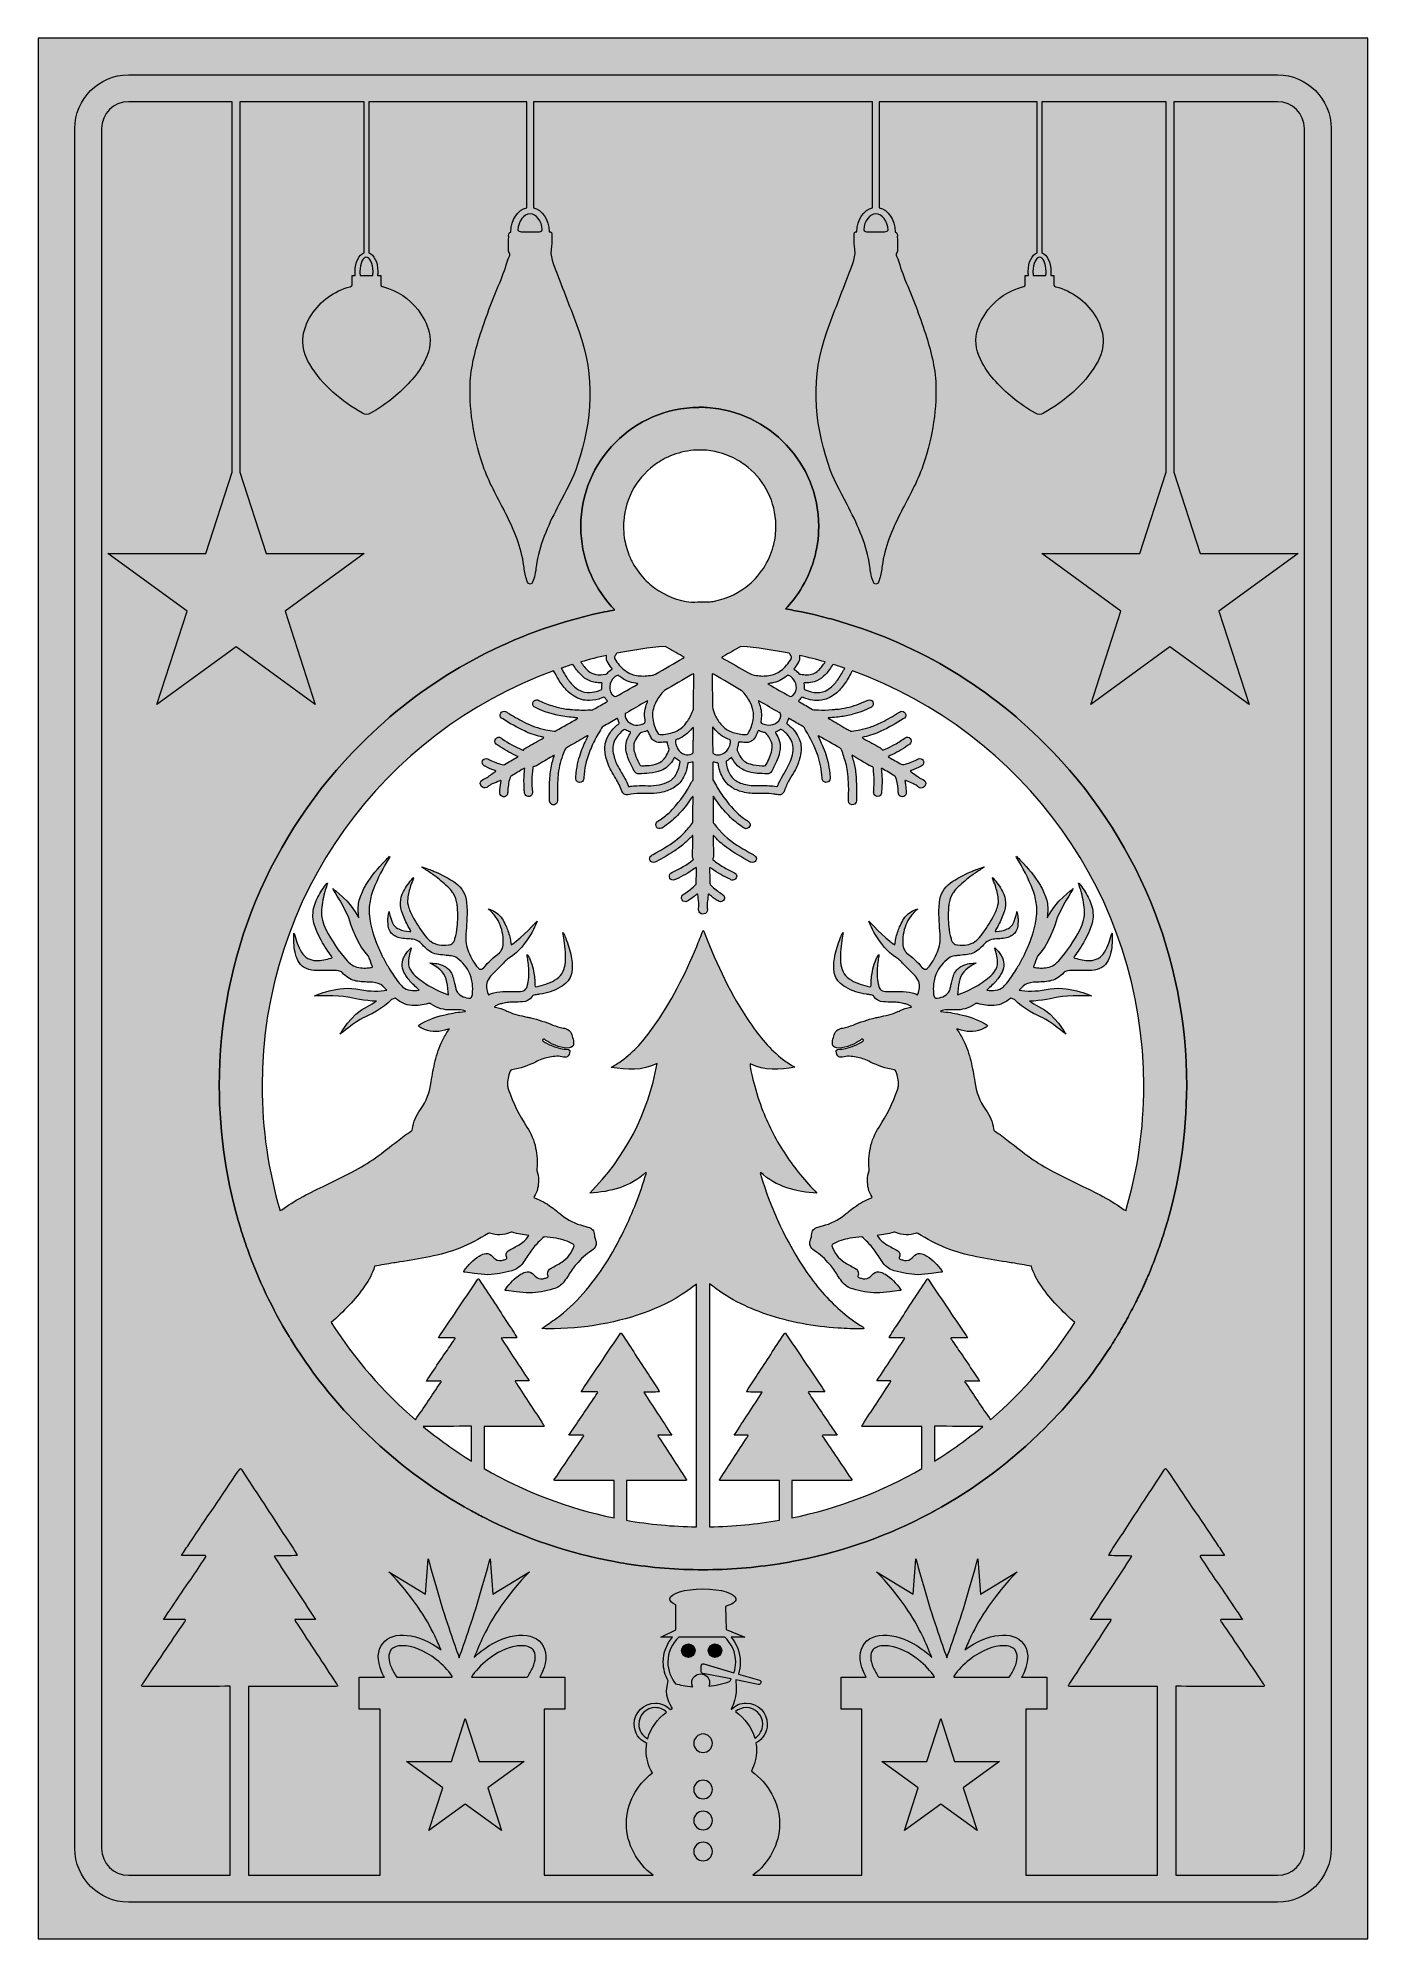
# Model space of a CAD drawing. Header units: centimetres. Extents: x 0.2 to 13.8, y -19.8 to -0.3.
import ezdxf

# ---------------------------------------------------------------- set-up
doc = ezdxf.new("R2010")
doc.units = ezdxf.units.CM
doc.header["$MEASUREMENT"] = 0
doc.layers.add('Layer 1', color=7, linetype='Continuous')

# ---------------------------------------------------------------- blocks, each defined once
blk = doc.blocks.new('block 2')
at = {"layer": 'Layer 1', "true_color": 0x6f3415}
h = blk.add_hatch(color=36, dxfattribs=at)
h.dxf.hatch_style = 2
edge = h.paths.add_edge_path()
edge.add_spline(control_points=[(12.883, -0.634), (12.883, -0.634), (1.087, -0.634), (1.087, -0.634), (0.784, -0.634), (0.537, -0.881), (0.537, -1.184), (0.537, -1.184), (0.537, -18.831), (0.537, -18.831), (0.537, -19.134), (0.784, -19.381), (1.087, -19.381), (1.087, -19.381), (12.883, -19.381), (12.883, -19.381), (13.186, -19.381), (13.433, -19.134), (13.433, -18.831), (13.433, -18.831), (13.433, -1.184), (13.433, -1.184), (13.433, -0.881), (13.186, -0.634), (12.883, -0.634)], knot_values=[0, 0, 0, 0, 1, 1, 1, 2, 2, 2, 3, 3, 3, 4, 4, 4, 5, 5, 5, 6, 6, 6, 7, 7, 7, 8, 8, 8, 8], degree=3, periodic=1)
edge = h.paths.add_edge_path()
edge.add_spline(control_points=[(10.507, -2.65), (10.507, -2.664), (10.506, -2.678), (10.504, -2.691), (10.504, -2.691), (10.375, -2.691), (10.375, -2.691), (10.373, -2.678), (10.372, -2.664), (10.372, -2.65), (10.372, -2.567), (10.408, -2.505), (10.44, -2.505), (10.472, -2.505), (10.507, -2.567), (10.507, -2.65)], knot_values=[0, 0, 0, 0, 1, 1, 1, 2, 2, 2, 3, 3, 3, 4, 4, 4, 5, 5, 5, 5], degree=3, periodic=1)
edge = h.paths.add_edge_path()
edge.add_spline(control_points=[(5.122, -2.243), (5.103, -2.244), (5.092, -2.237), (5.084, -2.226), (5.09, -2.134), (5.144, -2.061), (5.21, -2.061), (5.275, -2.061), (5.329, -2.133), (5.335, -2.224), (5.33, -2.237), (5.321, -2.244), (5.305, -2.243), (5.273, -2.242), (5.241, -2.243), (5.21, -2.243), (5.21, -2.243), (5.21, -2.243), (5.21, -2.243), (5.18, -2.243), (5.151, -2.242), (5.122, -2.243)], knot_values=[0, 0, 0, 0, 1, 1, 1, 2, 2, 2, 3, 3, 3, 4, 4, 4, 5, 5, 5, 6, 6, 6, 7, 7, 7, 7], degree=3, periodic=1)
edge = h.paths.add_edge_path()
edge.add_spline(control_points=[(3.598, -2.65), (3.598, -2.664), (3.597, -2.678), (3.595, -2.691), (3.595, -2.691), (3.466, -2.691), (3.466, -2.691), (3.464, -2.678), (3.463, -2.664), (3.463, -2.65), (3.463, -2.567), (3.498, -2.505), (3.53, -2.505), (3.562, -2.505), (3.598, -2.567), (3.598, -2.65)], knot_values=[0, 0, 0, 0, 1, 1, 1, 2, 2, 2, 3, 3, 3, 4, 4, 4, 5, 5, 5, 5], degree=3, periodic=1)
h.paths.add_polyline_path([(4.687, -17.937), (5.149, -17.937), (4.776, -18.208), (4.918, -18.648), (4.545, -18.376), (4.171, -18.648), (4.314, -18.208), (3.94, -17.937), (4.402, -17.937), (4.545, -17.497)])
edge = h.paths.add_edge_path()
edge.add_spline(control_points=[(4.607, -17.074), (4.648, -17.01), (4.705, -16.948), (4.774, -16.894), (4.868, -16.82), (4.972, -16.77), (5.066, -16.755), (5.086, -16.751), (5.104, -16.75), (5.122, -16.75), (5.176, -16.75), (5.218, -16.765), (5.241, -16.794), (5.271, -16.833), (5.27, -16.898), (5.238, -16.974), (5.223, -17.007), (5.204, -17.041), (5.18, -17.074), (5.18, -17.074), (4.607, -17.074), (4.607, -17.074)], knot_values=[0, 0, 0, 0, 1, 1, 1, 2, 2, 2, 3, 3, 3, 4, 4, 4, 5, 5, 5, 6, 6, 6, 7, 7, 7, 7], degree=3, periodic=1)
edge = h.paths.add_edge_path()
edge.add_spline(control_points=[(4.407, -17.074), (4.407, -17.074), (3.843, -17.074), (3.843, -17.074), (3.819, -17.041), (3.8, -17.007), (3.786, -16.974), (3.753, -16.898), (3.752, -16.833), (3.782, -16.794), (3.805, -16.766), (3.847, -16.75), (3.902, -16.75), (3.995, -16.75), (4.124, -16.795), (4.249, -16.894), (4.313, -16.944), (4.367, -17.001), (4.407, -17.06), (4.408, -17.062), (4.409, -17.064), (4.41, -17.067), (4.409, -17.069), (4.408, -17.071), (4.407, -17.074)], knot_values=[0, 0, 0, 0, 1, 1, 1, 2, 2, 2, 3, 3, 3, 4, 4, 4, 5, 5, 5, 6, 6, 6, 7, 7, 7, 8, 8, 8, 8], degree=3, periodic=1)
edge = h.paths.add_edge_path()
edge.add_spline(control_points=[(6.417, -17.706), (6.362, -17.677), (6.326, -17.62), (6.326, -17.556), (6.326, -17.462), (6.402, -17.386), (6.496, -17.386), (6.539, -17.386), (6.58, -17.403), (6.612, -17.432), (6.516, -17.501), (6.447, -17.597), (6.417, -17.706)], knot_values=[0, 0, 0, 0, 1, 1, 1, 2, 2, 2, 3, 3, 3, 4, 4, 4, 4], degree=3, periodic=1)
edge = h.paths.add_edge_path()
edge.add_spline(control_points=[(6.984, -17.034), (6.984, -17.034), (7.274, -17.091), (7.274, -17.091), (7.269, -17.101), (7.264, -17.109), (7.258, -17.118), (7.181, -17.144), (7.11, -17.159), (7.046, -17.167), (7.05, -17.156), (7.053, -17.143), (7.053, -17.13), (7.053, -17.08), (7.012, -17.039), (6.961, -17.039), (6.911, -17.039), (6.87, -17.08), (6.87, -17.13), (6.87, -17.145), (6.873, -17.159), (6.88, -17.172), (6.806, -17.167), (6.747, -17.153), (6.704, -17.14), (6.654, -17.08), (6.624, -17.003), (6.624, -16.919), (6.624, -16.818), (6.667, -16.727), (6.736, -16.663), (6.736, -16.663), (7.209, -16.663), (7.209, -16.663), (7.277, -16.727), (7.321, -16.818), (7.321, -16.919), (7.321, -16.957), (7.314, -16.994), (7.303, -17.028), (7.303, -17.028), (6.995, -16.938), (6.995, -16.938), (6.981, -16.934), (6.967, -16.944), (6.967, -16.959), (6.967, -16.959), (6.966, -17.012), (6.966, -17.012), (6.966, -17.023), (6.974, -17.032), (6.984, -17.034)], knot_values=[0, 0, 0, 0, 1, 1, 1, 2, 2, 2, 3, 3, 3, 4, 4, 4, 5, 5, 5, 6, 6, 6, 7, 7, 7, 8, 8, 8, 9, 9, 9, 10, 10, 10, 11, 11, 11, 12, 12, 12, 13, 13, 13, 14, 14, 14, 15, 15, 15, 16, 16, 16, 17, 17, 17, 17], degree=3, periodic=1)
edge = h.paths.add_edge_path()
edge.add_spline(control_points=[(6.986, -18.639), (6.933, -18.639), (6.89, -18.597), (6.89, -18.544), (6.89, -18.491), (6.933, -18.449), (6.986, -18.449), (7.038, -18.449), (7.081, -18.491), (7.081, -18.544), (7.081, -18.597), (7.038, -18.639), (6.986, -18.639)], knot_values=[0, 0, 0, 0, 1, 1, 1, 2, 2, 2, 3, 3, 3, 4, 4, 4, 4], degree=3, periodic=1)
edge = h.paths.add_edge_path()
edge.add_spline(control_points=[(7.081, -18.862), (7.081, -18.914), (7.038, -18.957), (6.986, -18.957), (6.933, -18.957), (6.89, -18.914), (6.89, -18.862), (6.89, -18.809), (6.933, -18.766), (6.986, -18.766), (7.038, -18.766), (7.081, -18.809), (7.081, -18.862)], knot_values=[0, 0, 0, 0, 1, 1, 1, 2, 2, 2, 3, 3, 3, 4, 4, 4, 4], degree=3, periodic=1)
edge = h.paths.add_edge_path()
edge.add_spline(control_points=[(6.986, -18.321), (6.933, -18.321), (6.89, -18.279), (6.89, -18.226), (6.89, -18.173), (6.933, -18.131), (6.986, -18.131), (7.038, -18.131), (7.081, -18.173), (7.081, -18.226), (7.081, -18.279), (7.038, -18.321), (6.986, -18.321)], knot_values=[0, 0, 0, 0, 1, 1, 1, 2, 2, 2, 3, 3, 3, 4, 4, 4, 4], degree=3, periodic=1)
edge = h.paths.add_edge_path()
edge.add_spline(control_points=[(6.986, -17.846), (6.933, -17.846), (6.89, -17.804), (6.89, -17.751), (6.89, -17.698), (6.933, -17.656), (6.986, -17.656), (7.038, -17.656), (7.081, -17.698), (7.081, -17.751), (7.081, -17.804), (7.038, -17.846), (6.986, -17.846)], knot_values=[0, 0, 0, 0, 1, 1, 1, 2, 2, 2, 3, 3, 3, 4, 4, 4, 4], degree=3, periodic=1)
edge = h.paths.add_edge_path()
edge.add_spline(control_points=[(7.318, -17.427), (7.349, -17.401), (7.388, -17.386), (7.429, -17.386), (7.522, -17.386), (7.598, -17.462), (7.598, -17.556), (7.598, -17.615), (7.567, -17.669), (7.518, -17.7), (7.487, -17.59), (7.415, -17.495), (7.318, -17.427)], knot_values=[0, 0, 0, 0, 1, 1, 1, 2, 2, 2, 3, 3, 3, 4, 4, 4, 4], degree=3, periodic=1)
h.paths.add_polyline_path([(9.568, -17.937), (10.03, -17.937), (9.656, -18.208), (9.799, -18.648), (9.425, -18.376), (9.052, -18.648), (9.194, -18.208), (8.821, -17.937), (9.283, -17.937), (9.425, -17.497)])
edge = h.paths.add_edge_path()
edge.add_spline(control_points=[(9.56, -17.067), (9.561, -17.064), (9.562, -17.062), (9.563, -17.06), (9.603, -17.001), (9.657, -16.944), (9.721, -16.894), (9.846, -16.795), (9.975, -16.75), (10.068, -16.75), (10.123, -16.75), (10.165, -16.766), (10.188, -16.794), (10.218, -16.833), (10.217, -16.898), (10.184, -16.974), (10.17, -17.007), (10.151, -17.041), (10.127, -17.074), (10.127, -17.074), (9.563, -17.074), (9.563, -17.074), (9.562, -17.071), (9.561, -17.069), (9.56, -17.067)], knot_values=[0, 0, 0, 0, 1, 1, 1, 2, 2, 2, 3, 3, 3, 4, 4, 4, 5, 5, 5, 6, 6, 6, 7, 7, 7, 8, 8, 8, 8], degree=3, periodic=1)
edge = h.paths.add_edge_path()
edge.add_spline(control_points=[(8.79, -17.074), (8.766, -17.041), (8.747, -17.007), (8.732, -16.974), (8.7, -16.898), (8.699, -16.833), (8.729, -16.794), (8.752, -16.765), (8.794, -16.75), (8.848, -16.75), (8.866, -16.75), (8.884, -16.751), (8.904, -16.755), (8.998, -16.77), (9.102, -16.82), (9.196, -16.894), (9.265, -16.948), (9.322, -17.01), (9.363, -17.074), (9.363, -17.074), (8.79, -17.074), (8.79, -17.074)], knot_values=[0, 0, 0, 0, 1, 1, 1, 2, 2, 2, 3, 3, 3, 4, 4, 4, 5, 5, 5, 6, 6, 6, 7, 7, 7, 7], degree=3, periodic=1)
edge = h.paths.add_edge_path()
edge.add_spline(control_points=[(13.158, -18.831), (13.158, -18.983), (13.035, -19.106), (12.883, -19.106), (12.883, -19.106), (11.837, -19.106), (11.837, -19.106), (11.837, -19.106), (11.837, -17.167), (11.837, -17.167), (12.131, -17.168), (12.424, -17.168), (12.718, -17.168), (12.728, -17.168), (12.742, -17.173), (12.747, -17.165), (12.753, -17.155), (12.74, -17.147), (12.735, -17.14), (12.593, -16.929), (12.451, -16.72), (12.309, -16.51), (12.304, -16.502), (12.294, -16.495), (12.298, -16.486), (12.303, -16.475), (12.316, -16.481), (12.325, -16.481), (12.389, -16.481), (12.453, -16.481), (12.522, -16.481), (12.491, -16.434), (12.463, -16.392), (12.434, -16.35), (12.37, -16.255), (12.307, -16.159), (12.24, -16.066), (12.19, -15.995), (12.144, -15.921), (12.095, -15.849), (12.091, -15.843), (12.082, -15.837), (12.087, -15.83), (12.091, -15.823), (12.1, -15.826), (12.108, -15.826), (12.184, -15.825), (12.261, -15.825), (12.339, -15.825), (12.311, -15.782), (12.282, -15.738), (12.253, -15.695), (12.087, -15.45), (11.921, -15.205), (11.755, -14.959), (11.753, -14.957), (11.752, -14.955), (11.75, -14.953), (11.732, -14.926), (11.733, -14.927), (11.716, -14.953), (11.583, -15.157), (11.448, -15.359), (11.317, -15.563), (11.263, -15.647), (11.204, -15.727), (11.155, -15.813), (11.154, -15.815), (11.153, -15.818), (11.151, -15.824), (11.23, -15.832), (11.308, -15.822), (11.388, -15.83), (11.251, -16.048), (11.105, -16.26), (10.964, -16.48), (11.037, -16.48), (11.105, -16.48), (11.174, -16.48), (11.173, -16.498), (11.162, -16.508), (11.155, -16.519), (11.02, -16.727), (10.884, -16.934), (10.748, -17.141), (10.743, -17.148), (10.732, -17.156), (10.738, -17.165), (10.743, -17.172), (10.754, -17.168), (10.762, -17.168), (11.057, -17.168), (11.353, -17.168), (11.649, -17.168), (11.649, -17.168), (11.649, -19.106), (11.649, -19.106), (11.649, -19.106), (10.299, -19.106), (10.299, -19.106), (10.299, -19.106), (10.299, -17.402), (10.299, -17.402), (10.299, -17.402), (10.513, -17.402), (10.513, -17.402), (10.513, -17.402), (10.513, -17.074), (10.513, -17.074), (10.513, -17.074), (10.256, -17.074), (10.256, -17.074), (10.267, -17.055), (10.276, -17.036), (10.284, -17.016), (10.333, -16.902), (10.329, -16.799), (10.273, -16.727), (10.166, -16.591), (9.906, -16.62), (9.674, -16.793), (9.694, -16.745), (9.716, -16.697), (9.739, -16.65), (9.825, -16.472), (9.967, -16.238), (10.21, -15.991), (10.21, -15.991), (9.834, -16.221), (9.834, -16.221), (9.824, -16.101), (9.815, -15.98), (9.805, -15.859), (9.742, -16.099), (9.667, -16.351), (9.579, -16.613), (9.549, -16.702), (9.519, -16.789), (9.488, -16.874), (9.457, -16.789), (9.427, -16.702), (9.397, -16.613), (9.309, -16.351), (9.234, -16.099), (9.171, -15.859), (9.161, -15.98), (9.151, -16.101), (9.142, -16.221), (9.142, -16.221), (8.766, -15.991), (8.766, -15.991), (9.009, -16.238), (9.151, -16.472), (9.237, -16.65), (9.273, -16.723), (9.305, -16.798), (9.334, -16.87), (9.312, -16.849), (9.288, -16.828), (9.263, -16.808), (9.155, -16.723), (9.034, -16.666), (8.922, -16.648), (8.799, -16.627), (8.7, -16.655), (8.644, -16.727), (8.587, -16.799), (8.583, -16.902), (8.632, -17.016), (8.641, -17.036), (8.65, -17.055), (8.661, -17.074), (8.661, -17.074), (8.403, -17.074), (8.403, -17.074), (8.403, -17.074), (8.403, -17.402), (8.403, -17.402), (8.403, -17.402), (8.617, -17.402), (8.617, -17.402), (8.617, -17.402), (8.617, -19.106), (8.617, -19.106), (8.617, -19.106), (7.497, -19.106), (7.497, -19.106), (7.664, -18.978), (7.771, -18.788), (7.771, -18.577), (7.771, -18.359), (7.658, -18.165), (7.482, -18.036), (7.517, -17.97), (7.535, -17.897), (7.535, -17.823), (7.535, -17.798), (7.533, -17.772), (7.529, -17.748), (7.6, -17.711), (7.645, -17.637), (7.645, -17.556), (7.645, -17.436), (7.548, -17.339), (7.429, -17.339), (7.372, -17.339), (7.318, -17.361), (7.278, -17.401), (7.276, -17.4), (7.275, -17.4), (7.274, -17.399), (7.339, -17.294), (7.326, -17.143), (7.321, -17.105), (7.321, -17.103), (7.322, -17.102), (7.322, -17.101), (7.322, -17.101), (7.553, -17.147), (7.553, -17.147), (7.564, -17.149), (7.574, -17.143), (7.578, -17.133), (7.582, -17.121), (7.576, -17.108), (7.564, -17.105), (7.564, -17.105), (7.348, -17.041), (7.348, -17.041), (7.36, -17.003), (7.367, -16.962), (7.367, -16.919), (7.367, -16.821), (7.332, -16.732), (7.273, -16.663), (7.273, -16.663), (7.415, -16.663), (7.415, -16.663), (7.415, -16.663), (7.222, -16.585), (7.222, -16.585), (7.222, -16.585), (7.216, -16.347), (7.216, -16.347), (7.282, -16.328), (7.323, -16.301), (7.323, -16.271), (7.323, -16.214), (7.171, -16.168), (6.984, -16.168), (6.796, -16.168), (6.644, -16.214), (6.644, -16.271), (6.644, -16.294), (6.667, -16.314), (6.707, -16.331), (6.707, -16.331), (6.707, -16.589), (6.707, -16.589), (6.707, -16.589), (6.553, -16.663), (6.553, -16.663), (6.553, -16.663), (6.671, -16.663), (6.671, -16.663), (6.613, -16.732), (6.577, -16.821), (6.577, -16.919), (6.577, -16.989), (6.596, -17.055), (6.628, -17.112), (6.582, -17.259), (6.644, -17.358), (6.673, -17.393), (6.665, -17.397), (6.658, -17.401), (6.651, -17.406), (6.611, -17.363), (6.555, -17.339), (6.496, -17.339), (6.376, -17.339), (6.279, -17.436), (6.279, -17.556), (6.279, -17.642), (6.33, -17.719), (6.407, -17.753), (6.404, -17.776), (6.402, -17.799), (6.402, -17.823), (6.402, -17.904), (6.423, -17.983), (6.465, -18.054), (6.302, -18.182), (6.199, -18.369), (6.199, -18.577), (6.199, -18.788), (6.306, -18.978), (6.473, -19.106), (6.473, -19.106), (5.353, -19.106), (5.353, -19.106), (5.353, -19.106), (5.353, -17.402), (5.353, -17.402), (5.353, -17.402), (5.567, -17.402), (5.567, -17.402), (5.567, -17.402), (5.567, -17.074), (5.567, -17.074), (5.567, -17.074), (5.309, -17.074), (5.309, -17.074), (5.32, -17.055), (5.329, -17.036), (5.338, -17.016), (5.387, -16.902), (5.383, -16.799), (5.326, -16.727), (5.27, -16.655), (5.171, -16.627), (5.048, -16.648), (4.936, -16.666), (4.815, -16.723), (4.707, -16.808), (4.682, -16.828), (4.658, -16.849), (4.636, -16.87), (4.665, -16.798), (4.697, -16.723), (4.733, -16.65), (4.819, -16.472), (4.961, -16.238), (5.204, -15.991), (5.204, -15.991), (4.828, -16.221), (4.828, -16.221), (4.819, -16.101), (4.809, -15.98), (4.799, -15.859), (4.736, -16.099), (4.661, -16.351), (4.573, -16.613), (4.543, -16.702), (4.513, -16.789), (4.482, -16.874), (4.451, -16.789), (4.421, -16.702), (4.391, -16.613), (4.303, -16.351), (4.228, -16.099), (4.165, -15.859), (4.155, -15.98), (4.146, -16.101), (4.136, -16.221), (4.136, -16.221), (3.76, -15.991), (3.76, -15.991), (4.003, -16.238), (4.145, -16.472), (4.231, -16.65), (4.254, -16.697), (4.276, -16.745), (4.296, -16.793), (4.064, -16.62), (3.804, -16.591), (3.697, -16.727), (3.641, -16.799), (3.637, -16.902), (3.686, -17.016), (3.694, -17.036), (3.703, -17.055), (3.714, -17.074), (3.714, -17.074), (3.457, -17.074), (3.457, -17.074), (3.457, -17.074), (3.457, -17.402), (3.457, -17.402), (3.457, -17.402), (3.671, -17.402), (3.671, -17.402), (3.671, -17.402), (3.671, -19.106), (3.671, -19.106), (3.671, -19.106), (2.321, -19.106), (2.321, -19.106), (2.321, -19.106), (2.321, -17.168), (2.321, -17.168), (2.617, -17.168), (2.913, -17.168), (3.208, -17.168), (3.216, -17.168), (3.227, -17.172), (3.232, -17.165), (3.238, -17.156), (3.227, -17.148), (3.222, -17.141), (3.086, -16.934), (2.95, -16.727), (2.815, -16.519), (2.808, -16.508), (2.797, -16.498), (2.796, -16.48), (2.865, -16.48), (2.933, -16.48), (3.006, -16.48), (2.865, -16.26), (2.719, -16.048), (2.582, -15.83), (2.662, -15.822), (2.74, -15.832), (2.819, -15.824), (2.817, -15.818), (2.816, -15.815), (2.815, -15.813), (2.766, -15.727), (2.707, -15.647), (2.653, -15.563), (2.522, -15.359), (2.387, -15.157), (2.254, -14.953), (2.237, -14.927), (2.238, -14.926), (2.22, -14.953), (2.218, -14.955), (2.217, -14.957), (2.215, -14.959), (2.049, -15.205), (1.883, -15.45), (1.717, -15.695), (1.688, -15.738), (1.659, -15.782), (1.631, -15.825), (1.709, -15.825), (1.786, -15.825), (1.862, -15.826), (1.87, -15.826), (1.879, -15.823), (1.883, -15.83), (1.888, -15.837), (1.879, -15.843), (1.875, -15.849), (1.826, -15.921), (1.78, -15.995), (1.73, -16.066), (1.663, -16.159), (1.6, -16.255), (1.536, -16.35), (1.507, -16.392), (1.479, -16.434), (1.448, -16.481), (1.517, -16.481), (1.581, -16.481), (1.645, -16.481), (1.654, -16.481), (1.667, -16.475), (1.672, -16.486), (1.676, -16.495), (1.666, -16.502), (1.661, -16.51), (1.519, -16.72), (1.377, -16.929), (1.235, -17.14), (1.23, -17.147), (1.217, -17.155), (1.223, -17.165), (1.228, -17.173), (1.242, -17.168), (1.252, -17.168), (1.546, -17.168), (1.839, -17.168), (2.133, -17.167), (2.133, -17.167), (2.133, -19.106), (2.133, -19.106), (2.133, -19.106), (1.087, -19.106), (1.087, -19.106), (0.935, -19.106), (0.812, -18.983), (0.812, -18.831), (0.812, -18.831), (0.812, -1.184), (0.812, -1.184), (0.812, -1.032), (0.935, -0.909), (1.087, -0.909), (1.087, -0.909), (2.152, -0.909), (2.152, -0.909), (2.152, -0.909), (2.152, -4.711), (2.152, -4.711), (2.152, -4.711), (1.881, -5.546), (1.881, -5.546), (1.881, -5.546), (0.875, -5.546), (0.875, -5.546), (0.875, -5.546), (1.689, -6.137), (1.689, -6.137), (1.689, -6.137), (1.378, -7.094), (1.378, -7.094), (1.378, -7.094), (2.192, -6.502), (2.192, -6.502), (2.192, -6.502), (3.005, -7.094), (3.005, -7.094), (3.005, -7.094), (2.695, -6.137), (2.695, -6.137), (2.695, -6.137), (3.508, -5.546), (3.508, -5.546), (3.508, -5.546), (2.502, -5.546), (2.502, -5.546), (2.502, -5.546), (2.231, -4.711), (2.231, -4.711), (2.231, -4.711), (2.231, -0.909), (2.231, -0.909), (2.231, -0.909), (3.506, -0.909), (3.506, -0.909), (3.506, -0.909), (3.506, -2.46), (3.506, -2.46), (3.453, -2.479), (3.414, -2.555), (3.414, -2.65), (3.414, -2.664), (3.415, -2.678), (3.416, -2.691), (3.416, -2.691), (3.384, -2.691), (3.384, -2.691), (3.384, -2.695), (3.383, -2.699), (3.384, -2.703), (3.385, -2.728), (3.383, -2.754), (3.384, -2.779), (3.385, -2.795), (3.38, -2.802), (3.363, -2.807), (3.194, -2.853), (3.062, -2.95), (2.966, -3.097), (2.858, -3.261), (2.845, -3.43), (2.948, -3.602), (3.077, -3.818), (3.274, -3.981), (3.49, -4.106), (3.519, -4.122), (3.544, -4.12), (3.573, -4.105), (3.657, -4.059), (3.734, -4.004), (3.808, -3.944), (3.93, -3.842), (4.042, -3.73), (4.118, -3.589), (4.172, -3.49), (4.2, -3.385), (4.173, -3.272), (4.152, -3.188), (4.113, -3.114), (4.06, -3.046), (3.968, -2.928), (3.85, -2.848), (3.705, -2.809), (3.683, -2.803), (3.675, -2.795), (3.677, -2.772), (3.679, -2.75), (3.676, -2.727), (3.678, -2.705), (3.678, -2.7), (3.678, -2.695), (3.677, -2.691), (3.677, -2.691), (3.644, -2.691), (3.644, -2.691), (3.646, -2.678), (3.647, -2.664), (3.647, -2.65), (3.647, -2.555), (3.608, -2.479), (3.555, -2.46), (3.555, -2.46), (3.555, -0.909), (3.555, -0.909), (3.555, -0.909), (5.175, -0.909), (5.175, -0.909), (5.175, -0.909), (5.175, -1.997), (5.175, -1.997), (5.084, -2.018), (5.014, -2.12), (5.014, -2.243), (5.014, -2.245), (5.014, -2.246), (5.014, -2.248), (4.998, -2.25), (4.99, -2.258), (4.99, -2.281), (4.991, -2.331), (4.988, -2.382), (4.988, -2.432), (4.988, -2.439), (4.988, -2.448), (4.992, -2.452), (5.007, -2.465), (5.003, -2.479), (4.997, -2.493), (4.968, -2.572), (4.945, -2.653), (4.912, -2.732), (4.837, -2.915), (4.762, -3.099), (4.702, -3.288), (4.648, -3.459), (4.601, -3.631), (4.595, -3.811), (4.586, -4.109), (4.638, -4.398), (4.74, -4.678), (4.798, -4.839), (4.886, -4.985), (4.962, -5.137), (5.046, -5.307), (5.12, -5.481), (5.146, -5.671), (5.153, -5.716), (5.157, -5.762), (5.173, -5.805), (5.18, -5.827), (5.185, -5.859), (5.211, -5.858), (5.236, -5.858), (5.241, -5.826), (5.248, -5.804), (5.267, -5.749), (5.27, -5.691), (5.28, -5.635), (5.316, -5.422), (5.409, -5.23), (5.506, -5.041), (5.575, -4.907), (5.65, -4.775), (5.698, -4.631), (5.849, -4.179), (5.878, -3.727), (5.714, -3.27), (5.642, -3.07), (5.562, -2.873), (5.487, -2.674), (5.452, -2.582), (5.406, -2.492), (5.431, -2.388), (5.438, -2.359), (5.432, -2.327), (5.432, -2.296), (5.432, -2.249), (5.433, -2.243), (5.405, -2.243), (5.405, -2.243), (5.405, -2.243), (5.405, -2.243), (5.405, -2.12), (5.335, -2.017), (5.244, -1.997), (5.244, -1.997), (5.244, -0.909), (5.244, -0.909), (5.244, -0.909), (8.726, -0.909), (8.726, -0.909), (8.726, -0.909), (8.726, -1.997), (8.726, -1.997), (8.635, -2.017), (8.565, -2.12), (8.565, -2.243), (8.565, -2.243), (8.565, -2.243), (8.565, -2.243), (8.537, -2.243), (8.538, -2.249), (8.538, -2.296), (8.538, -2.327), (8.532, -2.359), (8.539, -2.388), (8.564, -2.492), (8.518, -2.582), (8.483, -2.674), (8.408, -2.873), (8.328, -3.07), (8.256, -3.27), (8.092, -3.727), (8.121, -4.179), (8.272, -4.631), (8.32, -4.775), (8.395, -4.907), (8.464, -5.041), (8.561, -5.23), (8.654, -5.422), (8.69, -5.635), (8.7, -5.691), (8.703, -5.749), (8.722, -5.804), (8.729, -5.826), (8.734, -5.858), (8.759, -5.858), (8.785, -5.859), (8.79, -5.827), (8.797, -5.805), (8.813, -5.762), (8.817, -5.716), (8.824, -5.671), (8.85, -5.481), (8.924, -5.307), (9.008, -5.137), (9.084, -4.985), (9.172, -4.839), (9.23, -4.678), (9.332, -4.398), (9.384, -4.109), (9.375, -3.811), (9.369, -3.631), (9.322, -3.459), (9.268, -3.288), (9.208, -3.099), (9.133, -2.915), (9.058, -2.732), (9.025, -2.653), (9.002, -2.572), (8.973, -2.493), (8.967, -2.479), (8.963, -2.465), (8.978, -2.452), (8.982, -2.448), (8.982, -2.439), (8.982, -2.432), (8.982, -2.382), (8.979, -2.331), (8.98, -2.281), (8.98, -2.258), (8.972, -2.25), (8.956, -2.248), (8.956, -2.246), (8.956, -2.245), (8.956, -2.243), (8.956, -2.12), (8.886, -2.018), (8.795, -1.997), (8.795, -1.997), (8.795, -0.909), (8.795, -0.909), (8.795, -0.909), (10.415, -0.909), (10.415, -0.909), (10.415, -0.909), (10.415, -2.46), (10.415, -2.46), (10.362, -2.479), (10.323, -2.555), (10.323, -2.65), (10.323, -2.664), (10.324, -2.678), (10.326, -2.691), (10.326, -2.691), (10.293, -2.691), (10.293, -2.691), (10.292, -2.695), (10.292, -2.7), (10.292, -2.705), (10.294, -2.727), (10.291, -2.75), (10.293, -2.772), (10.295, -2.795), (10.287, -2.803), (10.265, -2.809), (10.12, -2.848), (10.002, -2.928), (9.91, -3.046), (9.857, -3.114), (9.818, -3.188), (9.797, -3.272), (9.77, -3.385), (9.798, -3.49), (9.852, -3.589), (9.928, -3.73), (10.04, -3.842), (10.162, -3.944), (10.236, -4.004), (10.313, -4.059), (10.397, -4.105), (10.426, -4.12), (10.451, -4.122), (10.48, -4.106), (10.696, -3.981), (10.893, -3.818), (11.022, -3.602), (11.125, -3.43), (11.112, -3.261), (11.004, -3.097), (10.908, -2.95), (10.776, -2.853), (10.607, -2.807), (10.59, -2.802), (10.585, -2.795), (10.586, -2.779), (10.587, -2.754), (10.585, -2.728), (10.586, -2.703), (10.587, -2.699), (10.586, -2.695), (10.586, -2.691), (10.586, -2.691), (10.554, -2.691), (10.554, -2.691), (10.555, -2.678), (10.556, -2.664), (10.556, -2.65), (10.556, -2.555), (10.517, -2.479), (10.464, -2.46), (10.464, -2.46), (10.464, -0.909), (10.464, -0.909), (10.464, -0.909), (11.739, -0.909), (11.739, -0.909), (11.739, -0.909), (11.739, -4.711), (11.739, -4.711), (11.739, -4.711), (11.468, -5.546), (11.468, -5.546), (11.468, -5.546), (10.462, -5.546), (10.462, -5.546), (10.462, -5.546), (11.275, -6.137), (11.275, -6.137), (11.275, -6.137), (10.965, -7.094), (10.965, -7.094), (10.965, -7.094), (11.778, -6.502), (11.778, -6.502), (11.778, -6.502), (12.592, -7.094), (12.592, -7.094), (12.592, -7.094), (12.281, -6.137), (12.281, -6.137), (12.281, -6.137), (13.095, -5.546), (13.095, -5.546), (13.095, -5.546), (12.089, -5.546), (12.089, -5.546), (12.089, -5.546), (11.818, -4.711), (11.818, -4.711), (11.818, -4.711), (11.818, -0.909), (11.818, -0.909), (11.818, -0.909), (12.883, -0.909), (12.883, -0.909), (13.035, -0.909), (13.158, -1.032), (13.158, -1.184), (13.158, -1.184), (13.158, -18.831), (13.158, -18.831)], knot_values=[0, 0, 0, 0, 1, 1, 1, 2, 2, 2, 3, 3, 3, 4, 4, 4, 5, 5, 5, 6, 6, 6, 7, 7, 7, 8, 8, 8, 9, 9, 9, 10, 10, 10, 11, 11, 11, 12, 12, 12, 13, 13, 13, 14, 14, 14, 15, 15, 15, 16, 16, 16, 17, 17, 17, 18, 18, 18, 19, 19, 19, 20, 20, 20, 21, 21, 21, 22, 22, 22, 23, 23, 23, 24, 24, 24, 25, 25, 25, 26, 26, 26, 27, 27, 27, 28, 28, 28, 29, 29, 29, 30, 30, 30, 31, 31, 31, 32, 32, 32, 33, 33, 33, 34, 34, 34, 35, 35, 35, 36, 36, 36, 37, 37, 37, 38, 38, 38, 39, 39, 39, 40, 40, 40, 41, 41, 41, 42, 42, 42, 43, 43, 43, 44, 44, 44, 45, 45, 45, 46, 46, 46, 47, 47, 47, 48, 48, 48, 49, 49, 49, 50, 50, 50, 51, 51, 51, 52, 52, 52, 53, 53, 53, 54, 54, 54, 55, 55, 55, 56, 56, 56, 57, 57, 57, 58, 58, 58, 59, 59, 59, 60, 60, 60, 61, 61, 61, 62, 62, 62, 63, 63, 63, 64, 64, 64, 65, 65, 65, 66, 66, 66, 67, 67, 67, 68, 68, 68, 69, 69, 69, 70, 70, 70, 71, 71, 71, 72, 72, 72, 73, 73, 73, 74, 74, 74, 75, 75, 75, 76, 76, 76, 77, 77, 77, 78, 78, 78, 79, 79, 79, 80, 80, 80, 81, 81, 81, 82, 82, 82, 83, 83, 83, 84, 84, 84, 85, 85, 85, 86, 86, 86, 87, 87, 87, 88, 88, 88, 89, 89, 89, 90, 90, 90, 91, 91, 91, 92, 92, 92, 93, 93, 93, 94, 94, 94, 95, 95, 95, 96, 96, 96, 97, 97, 97, 98, 98, 98, 99, 99, 99, 100, 100, 100, 101, 101, 101, 102, 102, 102, 103, 103, 103, 104, 104, 104, 105, 105, 105, 106, 106, 106, 107, 107, 107, 108, 108, 108, 109, 109, 109, 110, 110, 110, 111, 111, 111, 112, 112, 112, 113, 113, 113, 114, 114, 114, 115, 115, 115, 116, 116, 116, 117, 117, 117, 118, 118, 118, 119, 119, 119, 120, 120, 120, 121, 121, 121, 122, 122, 122, 123, 123, 123, 124, 124, 124, 125, 125, 125, 126, 126, 126, 127, 127, 127, 128, 128, 128, 129, 129, 129, 130, 130, 130, 131, 131, 131, 132, 132, 132, 133, 133, 133, 134, 134, 134, 135, 135, 135, 136, 136, 136, 137, 137, 137, 138, 138, 138, 139, 139, 139, 140, 140, 140, 141, 141, 141, 142, 142, 142, 143, 143, 143, 144, 144, 144, 145, 145, 145, 146, 146, 146, 147, 147, 147, 148, 148, 148, 149, 149, 149, 150, 150, 150, 151, 151, 151, 152, 152, 152, 153, 153, 153, 154, 154, 154, 155, 155, 155, 156, 156, 156, 157, 157, 157, 158, 158, 158, 159, 159, 159, 160, 160, 160, 161, 161, 161, 162, 162, 162, 163, 163, 163, 164, 164, 164, 165, 165, 165, 166, 166, 166, 167, 167, 167, 168, 168, 168, 169, 169, 169, 170, 170, 170, 171, 171, 171, 172, 172, 172, 173, 173, 173, 174, 174, 174, 175, 175, 175, 176, 176, 176, 177, 177, 177, 178, 178, 178, 179, 179, 179, 180, 180, 180, 181, 181, 181, 182, 182, 182, 183, 183, 183, 184, 184, 184, 185, 185, 185, 186, 186, 186, 187, 187, 187, 188, 188, 188, 189, 189, 189, 190, 190, 190, 191, 191, 191, 192, 192, 192, 193, 193, 193, 194, 194, 194, 195, 195, 195, 196, 196, 196, 197, 197, 197, 198, 198, 198, 199, 199, 199, 200, 200, 200, 201, 201, 201, 202, 202, 202, 203, 203, 203, 204, 204, 204, 205, 205, 205, 206, 206, 206, 207, 207, 207, 208, 208, 208, 209, 209, 209, 210, 210, 210, 211, 211, 211, 212, 212, 212, 213, 213, 213, 214, 214, 214, 215, 215, 215, 216, 216, 216, 217, 217, 217, 218, 218, 218, 219, 219, 219, 220, 220, 220, 221, 221, 221, 222, 222, 222, 223, 223, 223, 224, 224, 224, 225, 225, 225, 226, 226, 226, 227, 227, 227, 228, 228, 228, 229, 229, 229, 230, 230, 230, 231, 231, 231, 232, 232, 232, 233, 233, 233, 234, 234, 234, 235, 235, 235, 236, 236, 236, 237, 237, 237, 238, 238, 238, 239, 239, 239, 240, 240, 240, 241, 241, 241, 242, 242, 242, 243, 243, 243, 244, 244, 244, 245, 245, 245, 246, 246, 246, 247, 247, 247, 248, 248, 248, 249, 249, 249, 250, 250, 250, 251, 251, 251, 252, 252, 252, 253, 253, 253, 254, 254, 254, 255, 255, 255, 256, 256, 256, 257, 257, 257, 258, 258, 258, 259, 259, 259, 260, 260, 260, 261, 261, 261, 262, 262, 262, 263, 263, 263, 264, 264, 264, 265, 265, 265, 266, 266, 266, 267, 267, 267, 268, 268, 268, 269, 269, 269, 270, 270, 270, 271, 271, 271, 272, 272, 272, 273, 273, 273, 274, 274, 274, 275, 275, 275, 276, 276, 276, 277, 277, 277, 278, 278, 278, 279, 279, 279, 280, 280, 280, 281, 281, 281, 282, 282, 282, 283, 283, 283, 284, 284, 284, 285, 285, 285, 286, 286, 286, 287, 287, 287, 288, 288, 288, 289, 289, 289, 290, 290, 290, 291, 291, 291, 292, 292, 292, 293, 293, 293, 294, 294, 294, 295, 295, 295, 296, 296, 296, 296], degree=3, periodic=1)
edge = h.paths.add_edge_path()
edge.add_spline(control_points=[(8.76, -2.061), (8.826, -2.061), (8.88, -2.134), (8.886, -2.226), (8.878, -2.237), (8.867, -2.244), (8.848, -2.243), (8.819, -2.242), (8.79, -2.243), (8.76, -2.243), (8.76, -2.243), (8.76, -2.243), (8.76, -2.243), (8.729, -2.243), (8.697, -2.242), (8.665, -2.243), (8.649, -2.244), (8.64, -2.237), (8.635, -2.224), (8.641, -2.133), (8.695, -2.061), (8.76, -2.061)], knot_values=[0, 0, 0, 0, 1, 1, 1, 2, 2, 2, 3, 3, 3, 4, 4, 4, 5, 5, 5, 6, 6, 6, 7, 7, 7, 7], degree=3, periodic=1)
h = blk.add_hatch(color=36, dxfattribs=at)
h.dxf.hatch_style = 2
edge = h.paths.add_edge_path()
edge.add_spline(control_points=[(6.835, -16.732), (6.797, -16.732), (6.766, -16.763), (6.766, -16.801), (6.766, -16.84), (6.797, -16.871), (6.835, -16.871), (6.873, -16.871), (6.904, -16.84), (6.904, -16.801), (6.904, -16.763), (6.873, -16.732), (6.835, -16.732)], knot_values=[0, 0, 0, 0, 1, 1, 1, 2, 2, 2, 3, 3, 3, 4, 4, 4, 4], degree=3, periodic=1)
h = blk.add_hatch(color=36, dxfattribs=at)
h.dxf.hatch_style = 2
edge = h.paths.add_edge_path()
edge.add_spline(control_points=[(7.108, -16.871), (7.146, -16.871), (7.177, -16.84), (7.177, -16.801), (7.177, -16.763), (7.146, -16.732), (7.108, -16.732), (7.07, -16.732), (7.039, -16.763), (7.039, -16.801), (7.039, -16.84), (7.07, -16.871), (7.108, -16.871)], knot_values=[0, 0, 0, 0, 1, 1, 1, 2, 2, 2, 3, 3, 3, 4, 4, 4, 4], degree=3, periodic=1)
at = {"layer": 'Layer 1', "lineweight": 0}
for points in [[(4.687, -17.937), (5.149, -17.937), (4.776, -18.208), (4.918, -18.648), (4.545, -18.376), (4.171, -18.648), (4.314, -18.208), (3.94, -17.937), (4.402, -17.937), (4.545, -17.497), (4.687, -17.937)], [(9.568, -17.937), (10.03, -17.937), (9.656, -18.208), (9.799, -18.648), (9.425, -18.376), (9.052, -18.648), (9.194, -18.208), (8.821, -17.937), (9.283, -17.937), (9.425, -17.497), (9.568, -17.937)]]:
    blk.add_lwpolyline(points, dxfattribs=at)
for points, knots in [([(12.883, -0.634), (12.883, -0.634), (1.087, -0.634), (1.087, -0.634), (0.784, -0.634), (0.537, -0.881), (0.537, -1.184), (0.537, -1.184), (0.537, -18.831), (0.537, -18.831), (0.537, -19.134), (0.784, -19.381), (1.087, -19.381), (1.087, -19.381), (12.883, -19.381), (12.883, -19.381), (13.186, -19.381), (13.433, -19.134), (13.433, -18.831), (13.433, -18.831), (13.433, -1.184), (13.433, -1.184), (13.433, -0.881), (13.186, -0.634), (12.883, -0.634)], [0, 0, 0, 0, 1, 1, 1, 2, 2, 2, 3, 3, 3, 4, 4, 4, 5, 5, 5, 6, 6, 6, 7, 7, 7, 8, 8, 8, 8]), ([(13.158, -18.831), (13.158, -18.983), (13.035, -19.106), (12.883, -19.106), (12.883, -19.106), (11.837, -19.106), (11.837, -19.106), (11.837, -19.106), (11.837, -17.167), (11.837, -17.167), (12.131, -17.168), (12.424, -17.168), (12.718, -17.168), (12.728, -17.168), (12.742, -17.173), (12.747, -17.165), (12.753, -17.155), (12.74, -17.147), (12.735, -17.14), (12.593, -16.929), (12.451, -16.72), (12.309, -16.51), (12.304, -16.502), (12.294, -16.495), (12.298, -16.486), (12.303, -16.475), (12.316, -16.481), (12.325, -16.481), (12.389, -16.481), (12.453, -16.481), (12.522, -16.481), (12.491, -16.434), (12.463, -16.392), (12.434, -16.35), (12.37, -16.255), (12.307, -16.159), (12.24, -16.066), (12.19, -15.995), (12.144, -15.921), (12.095, -15.849), (12.091, -15.843), (12.082, -15.837), (12.087, -15.83), (12.091, -15.823), (12.1, -15.826), (12.108, -15.826), (12.184, -15.825), (12.261, -15.825), (12.339, -15.825), (12.311, -15.782), (12.282, -15.738), (12.253, -15.695), (12.087, -15.45), (11.921, -15.205), (11.755, -14.959), (11.753, -14.957), (11.752, -14.955), (11.75, -14.953), (11.732, -14.926), (11.733, -14.927), (11.716, -14.953), (11.583, -15.157), (11.448, -15.359), (11.317, -15.563), (11.263, -15.647), (11.204, -15.727), (11.155, -15.813), (11.154, -15.815), (11.153, -15.818), (11.151, -15.824), (11.23, -15.832), (11.308, -15.822), (11.388, -15.83), (11.251, -16.048), (11.105, -16.26), (10.964, -16.48), (11.037, -16.48), (11.105, -16.48), (11.174, -16.48), (11.173, -16.498), (11.162, -16.508), (11.155, -16.519), (11.02, -16.727), (10.884, -16.934), (10.748, -17.141), (10.743, -17.148), (10.732, -17.156), (10.738, -17.165), (10.743, -17.172), (10.754, -17.168), (10.762, -17.168), (11.057, -17.168), (11.353, -17.168), (11.649, -17.168), (11.649, -17.168), (11.649, -19.106), (11.649, -19.106), (11.649, -19.106), (10.299, -19.106), (10.299, -19.106), (10.299, -19.106), (10.299, -17.402), (10.299, -17.402), (10.299, -17.402), (10.513, -17.402), (10.513, -17.402), (10.513, -17.402), (10.513, -17.074), (10.513, -17.074), (10.513, -17.074), (10.256, -17.074), (10.256, -17.074), (10.267, -17.055), (10.276, -17.036), (10.284, -17.016), (10.333, -16.902), (10.329, -16.799), (10.273, -16.727), (10.166, -16.591), (9.906, -16.62), (9.674, -16.793), (9.694, -16.745), (9.716, -16.697), (9.739, -16.65), (9.825, -16.472), (9.967, -16.238), (10.21, -15.991), (10.21, -15.991), (9.834, -16.221), (9.834, -16.221), (9.824, -16.101), (9.815, -15.98), (9.805, -15.859), (9.742, -16.099), (9.667, -16.351), (9.579, -16.613), (9.549, -16.702), (9.519, -16.789), (9.488, -16.874), (9.457, -16.789), (9.427, -16.702), (9.397, -16.613), (9.309, -16.351), (9.234, -16.099), (9.171, -15.859), (9.161, -15.98), (9.151, -16.101), (9.142, -16.221), (9.142, -16.221), (8.766, -15.991), (8.766, -15.991), (9.009, -16.238), (9.151, -16.472), (9.237, -16.65), (9.273, -16.723), (9.305, -16.798), (9.334, -16.87), (9.312, -16.849), (9.288, -16.828), (9.263, -16.808), (9.155, -16.723), (9.034, -16.666), (8.922, -16.648), (8.799, -16.627), (8.7, -16.655), (8.644, -16.727), (8.587, -16.799), (8.583, -16.902), (8.632, -17.016), (8.641, -17.036), (8.65, -17.055), (8.661, -17.074), (8.661, -17.074), (8.403, -17.074), (8.403, -17.074), (8.403, -17.074), (8.403, -17.402), (8.403, -17.402), (8.403, -17.402), (8.617, -17.402), (8.617, -17.402), (8.617, -17.402), (8.617, -19.106), (8.617, -19.106), (8.617, -19.106), (7.497, -19.106), (7.497, -19.106), (7.664, -18.978), (7.771, -18.788), (7.771, -18.577), (7.771, -18.359), (7.658, -18.165), (7.482, -18.036), (7.517, -17.97), (7.535, -17.897), (7.535, -17.823), (7.535, -17.798), (7.533, -17.772), (7.529, -17.748), (7.6, -17.711), (7.645, -17.637), (7.645, -17.556), (7.645, -17.436), (7.548, -17.339), (7.429, -17.339), (7.372, -17.339), (7.318, -17.361), (7.278, -17.401), (7.276, -17.4), (7.275, -17.4), (7.274, -17.399), (7.339, -17.294), (7.326, -17.143), (7.321, -17.105), (7.321, -17.103), (7.322, -17.102), (7.322, -17.101), (7.322, -17.101), (7.553, -17.147), (7.553, -17.147), (7.564, -17.149), (7.574, -17.143), (7.578, -17.133), (7.582, -17.121), (7.576, -17.108), (7.564, -17.105), (7.564, -17.105), (7.348, -17.041), (7.348, -17.041), (7.36, -17.003), (7.367, -16.962), (7.367, -16.919), (7.367, -16.821), (7.332, -16.732), (7.273, -16.663), (7.273, -16.663), (7.415, -16.663), (7.415, -16.663), (7.415, -16.663), (7.222, -16.585), (7.222, -16.585), (7.222, -16.585), (7.216, -16.347), (7.216, -16.347), (7.282, -16.328), (7.323, -16.301), (7.323, -16.271), (7.323, -16.214), (7.171, -16.168), (6.984, -16.168), (6.796, -16.168), (6.644, -16.214), (6.644, -16.271), (6.644, -16.294), (6.667, -16.314), (6.707, -16.331), (6.707, -16.331), (6.707, -16.589), (6.707, -16.589), (6.707, -16.589), (6.553, -16.663), (6.553, -16.663), (6.553, -16.663), (6.671, -16.663), (6.671, -16.663), (6.613, -16.732), (6.577, -16.821), (6.577, -16.919), (6.577, -16.989), (6.596, -17.055), (6.628, -17.112), (6.582, -17.259), (6.644, -17.358), (6.673, -17.393), (6.665, -17.397), (6.658, -17.401), (6.651, -17.406), (6.611, -17.363), (6.555, -17.339), (6.496, -17.339), (6.376, -17.339), (6.279, -17.436), (6.279, -17.556), (6.279, -17.642), (6.33, -17.719), (6.407, -17.753), (6.404, -17.776), (6.402, -17.799), (6.402, -17.823), (6.402, -17.904), (6.423, -17.983), (6.465, -18.054), (6.302, -18.182), (6.199, -18.369), (6.199, -18.577), (6.199, -18.788), (6.306, -18.978), (6.473, -19.106), (6.473, -19.106), (5.353, -19.106), (5.353, -19.106), (5.353, -19.106), (5.353, -17.402), (5.353, -17.402), (5.353, -17.402), (5.567, -17.402), (5.567, -17.402), (5.567, -17.402), (5.567, -17.074), (5.567, -17.074), (5.567, -17.074), (5.309, -17.074), (5.309, -17.074), (5.32, -17.055), (5.329, -17.036), (5.338, -17.016), (5.387, -16.902), (5.383, -16.799), (5.326, -16.727), (5.27, -16.655), (5.171, -16.627), (5.048, -16.648), (4.936, -16.666), (4.815, -16.723), (4.707, -16.808), (4.682, -16.828), (4.658, -16.849), (4.636, -16.87), (4.665, -16.798), (4.697, -16.723), (4.733, -16.65), (4.819, -16.472), (4.961, -16.238), (5.204, -15.991), (5.204, -15.991), (4.828, -16.221), (4.828, -16.221), (4.819, -16.101), (4.809, -15.98), (4.799, -15.859), (4.736, -16.099), (4.661, -16.351), (4.573, -16.613), (4.543, -16.702), (4.513, -16.789), (4.482, -16.874), (4.451, -16.789), (4.421, -16.702), (4.391, -16.613), (4.303, -16.351), (4.228, -16.099), (4.165, -15.859), (4.155, -15.98), (4.146, -16.101), (4.136, -16.221), (4.136, -16.221), (3.76, -15.991), (3.76, -15.991), (4.003, -16.238), (4.145, -16.472), (4.231, -16.65), (4.254, -16.697), (4.276, -16.745), (4.296, -16.793), (4.064, -16.62), (3.804, -16.591), (3.697, -16.727), (3.641, -16.799), (3.637, -16.902), (3.686, -17.016), (3.694, -17.036), (3.703, -17.055), (3.714, -17.074), (3.714, -17.074), (3.457, -17.074), (3.457, -17.074), (3.457, -17.074), (3.457, -17.402), (3.457, -17.402), (3.457, -17.402), (3.671, -17.402), (3.671, -17.402), (3.671, -17.402), (3.671, -19.106), (3.671, -19.106), (3.671, -19.106), (2.321, -19.106), (2.321, -19.106), (2.321, -19.106), (2.321, -17.168), (2.321, -17.168), (2.617, -17.168), (2.913, -17.168), (3.208, -17.168), (3.216, -17.168), (3.227, -17.172), (3.232, -17.165), (3.238, -17.156), (3.227, -17.148), (3.222, -17.141), (3.086, -16.934), (2.95, -16.727), (2.815, -16.519), (2.808, -16.508), (2.797, -16.498), (2.796, -16.48), (2.865, -16.48), (2.933, -16.48), (3.006, -16.48), (2.865, -16.26), (2.719, -16.048), (2.582, -15.83), (2.662, -15.822), (2.74, -15.832), (2.819, -15.824), (2.817, -15.818), (2.816, -15.815), (2.815, -15.813), (2.766, -15.727), (2.707, -15.647), (2.653, -15.563), (2.522, -15.359), (2.387, -15.157), (2.254, -14.953), (2.237, -14.927), (2.238, -14.926), (2.22, -14.953), (2.218, -14.955), (2.217, -14.957), (2.215, -14.959), (2.049, -15.205), (1.883, -15.45), (1.717, -15.695), (1.688, -15.738), (1.659, -15.782), (1.631, -15.825), (1.709, -15.825), (1.786, -15.825), (1.862, -15.826), (1.87, -15.826), (1.879, -15.823), (1.883, -15.83), (1.888, -15.837), (1.879, -15.843), (1.875, -15.849), (1.826, -15.921), (1.78, -15.995), (1.73, -16.066), (1.663, -16.159), (1.6, -16.255), (1.536, -16.35), (1.507, -16.392), (1.479, -16.434), (1.448, -16.481), (1.517, -16.481), (1.581, -16.481), (1.645, -16.481), (1.654, -16.481), (1.667, -16.475), (1.672, -16.486), (1.676, -16.495), (1.666, -16.502), (1.661, -16.51), (1.519, -16.72), (1.377, -16.929), (1.235, -17.14), (1.23, -17.147), (1.217, -17.155), (1.223, -17.165), (1.228, -17.173), (1.242, -17.168), (1.252, -17.168), (1.546, -17.168), (1.839, -17.168), (2.133, -17.167), (2.133, -17.167), (2.133, -19.106), (2.133, -19.106), (2.133, -19.106), (1.087, -19.106), (1.087, -19.106), (0.935, -19.106), (0.812, -18.983), (0.812, -18.831), (0.812, -18.831), (0.812, -1.184), (0.812, -1.184), (0.812, -1.032), (0.935, -0.909), (1.087, -0.909), (1.087, -0.909), (2.152, -0.909), (2.152, -0.909), (2.152, -0.909), (2.152, -4.711), (2.152, -4.711), (2.152, -4.711), (1.881, -5.546), (1.881, -5.546), (1.881, -5.546), (0.875, -5.546), (0.875, -5.546), (0.875, -5.546), (1.689, -6.137), (1.689, -6.137), (1.689, -6.137), (1.378, -7.094), (1.378, -7.094), (1.378, -7.094), (2.192, -6.502), (2.192, -6.502), (2.192, -6.502), (3.005, -7.094), (3.005, -7.094), (3.005, -7.094), (2.695, -6.137), (2.695, -6.137), (2.695, -6.137), (3.508, -5.546), (3.508, -5.546), (3.508, -5.546), (2.502, -5.546), (2.502, -5.546), (2.502, -5.546), (2.231, -4.711), (2.231, -4.711), (2.231, -4.711), (2.231, -0.909), (2.231, -0.909), (2.231, -0.909), (3.506, -0.909), (3.506, -0.909), (3.506, -0.909), (3.506, -2.46), (3.506, -2.46), (3.453, -2.479), (3.414, -2.555), (3.414, -2.65), (3.414, -2.664), (3.415, -2.678), (3.416, -2.691), (3.416, -2.691), (3.384, -2.691), (3.384, -2.691), (3.384, -2.695), (3.383, -2.699), (3.384, -2.703), (3.385, -2.728), (3.383, -2.754), (3.384, -2.779), (3.385, -2.795), (3.38, -2.802), (3.363, -2.807), (3.194, -2.853), (3.062, -2.95), (2.966, -3.097), (2.858, -3.261), (2.845, -3.43), (2.948, -3.602), (3.077, -3.818), (3.274, -3.981), (3.49, -4.106), (3.519, -4.122), (3.544, -4.12), (3.573, -4.105), (3.657, -4.059), (3.734, -4.004), (3.808, -3.944), (3.93, -3.842), (4.042, -3.73), (4.118, -3.589), (4.172, -3.49), (4.2, -3.385), (4.173, -3.272), (4.152, -3.188), (4.113, -3.114), (4.06, -3.046), (3.968, -2.928), (3.85, -2.848), (3.705, -2.809), (3.683, -2.803), (3.675, -2.795), (3.677, -2.772), (3.679, -2.75), (3.676, -2.727), (3.678, -2.705), (3.678, -2.7), (3.678, -2.695), (3.677, -2.691), (3.677, -2.691), (3.644, -2.691), (3.644, -2.691), (3.646, -2.678), (3.647, -2.664), (3.647, -2.65), (3.647, -2.555), (3.608, -2.479), (3.555, -2.46), (3.555, -2.46), (3.555, -0.909), (3.555, -0.909), (3.555, -0.909), (5.175, -0.909), (5.175, -0.909), (5.175, -0.909), (5.175, -1.997), (5.175, -1.997), (5.084, -2.018), (5.014, -2.12), (5.014, -2.243), (5.014, -2.245), (5.014, -2.246), (5.014, -2.248), (4.998, -2.25), (4.99, -2.258), (4.99, -2.281), (4.991, -2.331), (4.988, -2.382), (4.988, -2.432), (4.988, -2.439), (4.988, -2.448), (4.992, -2.452), (5.007, -2.465), (5.003, -2.479), (4.997, -2.493), (4.968, -2.572), (4.945, -2.653), (4.912, -2.732), (4.837, -2.915), (4.762, -3.099), (4.702, -3.288), (4.648, -3.459), (4.601, -3.631), (4.595, -3.811), (4.586, -4.109), (4.638, -4.398), (4.74, -4.678), (4.798, -4.839), (4.886, -4.985), (4.962, -5.137), (5.046, -5.307), (5.12, -5.481), (5.146, -5.671), (5.153, -5.716), (5.157, -5.762), (5.173, -5.805), (5.18, -5.827), (5.185, -5.859), (5.211, -5.858), (5.236, -5.858), (5.241, -5.826), (5.248, -5.804), (5.267, -5.749), (5.27, -5.691), (5.28, -5.635), (5.316, -5.422), (5.409, -5.23), (5.506, -5.041), (5.575, -4.907), (5.65, -4.775), (5.698, -4.631), (5.849, -4.179), (5.878, -3.727), (5.714, -3.27), (5.642, -3.07), (5.562, -2.873), (5.487, -2.674), (5.452, -2.582), (5.406, -2.492), (5.431, -2.388), (5.438, -2.359), (5.432, -2.327), (5.432, -2.296), (5.432, -2.249), (5.433, -2.243), (5.405, -2.243), (5.405, -2.243), (5.405, -2.243), (5.405, -2.243), (5.405, -2.12), (5.335, -2.017), (5.244, -1.997), (5.244, -1.997), (5.244, -0.909), (5.244, -0.909), (5.244, -0.909), (8.726, -0.909), (8.726, -0.909), (8.726, -0.909), (8.726, -1.997), (8.726, -1.997), (8.635, -2.017), (8.565, -2.12), (8.565, -2.243), (8.565, -2.243), (8.565, -2.243), (8.565, -2.243), (8.537, -2.243), (8.538, -2.249), (8.538, -2.296), (8.538, -2.327), (8.532, -2.359), (8.539, -2.388), (8.564, -2.492), (8.518, -2.582), (8.483, -2.674), (8.408, -2.873), (8.328, -3.07), (8.256, -3.27), (8.092, -3.727), (8.121, -4.179), (8.272, -4.631), (8.32, -4.775), (8.395, -4.907), (8.464, -5.041), (8.561, -5.23), (8.654, -5.422), (8.69, -5.635), (8.7, -5.691), (8.703, -5.749), (8.722, -5.804), (8.729, -5.826), (8.734, -5.858), (8.759, -5.858), (8.785, -5.859), (8.79, -5.827), (8.797, -5.805), (8.813, -5.762), (8.817, -5.716), (8.824, -5.671), (8.85, -5.481), (8.924, -5.307), (9.008, -5.137), (9.084, -4.985), (9.172, -4.839), (9.23, -4.678), (9.332, -4.398), (9.384, -4.109), (9.375, -3.811), (9.369, -3.631), (9.322, -3.459), (9.268, -3.288), (9.208, -3.099), (9.133, -2.915), (9.058, -2.732), (9.025, -2.653), (9.002, -2.572), (8.973, -2.493), (8.967, -2.479), (8.963, -2.465), (8.978, -2.452), (8.982, -2.448), (8.982, -2.439), (8.982, -2.432), (8.982, -2.382), (8.979, -2.331), (8.98, -2.281), (8.98, -2.258), (8.972, -2.25), (8.956, -2.248), (8.956, -2.246), (8.956, -2.245), (8.956, -2.243), (8.956, -2.12), (8.886, -2.018), (8.795, -1.997), (8.795, -1.997), (8.795, -0.909), (8.795, -0.909), (8.795, -0.909), (10.415, -0.909), (10.415, -0.909), (10.415, -0.909), (10.415, -2.46), (10.415, -2.46), (10.362, -2.479), (10.323, -2.555), (10.323, -2.65), (10.323, -2.664), (10.324, -2.678), (10.326, -2.691), (10.326, -2.691), (10.293, -2.691), (10.293, -2.691), (10.292, -2.695), (10.292, -2.7), (10.292, -2.705), (10.294, -2.727), (10.291, -2.75), (10.293, -2.772), (10.295, -2.795), (10.287, -2.803), (10.265, -2.809), (10.12, -2.848), (10.002, -2.928), (9.91, -3.046), (9.857, -3.114), (9.818, -3.188), (9.797, -3.272), (9.77, -3.385), (9.798, -3.49), (9.852, -3.589), (9.928, -3.73), (10.04, -3.842), (10.162, -3.944), (10.236, -4.004), (10.313, -4.059), (10.397, -4.105), (10.426, -4.12), (10.451, -4.122), (10.48, -4.106), (10.696, -3.981), (10.893, -3.818), (11.022, -3.602), (11.125, -3.43), (11.112, -3.261), (11.004, -3.097), (10.908, -2.95), (10.776, -2.853), (10.607, -2.807), (10.59, -2.802), (10.585, -2.795), (10.586, -2.779), (10.587, -2.754), (10.585, -2.728), (10.586, -2.703), (10.587, -2.699), (10.586, -2.695), (10.586, -2.691), (10.586, -2.691), (10.554, -2.691), (10.554, -2.691), (10.555, -2.678), (10.556, -2.664), (10.556, -2.65), (10.556, -2.555), (10.517, -2.479), (10.464, -2.46), (10.464, -2.46), (10.464, -0.909), (10.464, -0.909), (10.464, -0.909), (11.739, -0.909), (11.739, -0.909), (11.739, -0.909), (11.739, -4.711), (11.739, -4.711), (11.739, -4.711), (11.468, -5.546), (11.468, -5.546), (11.468, -5.546), (10.462, -5.546), (10.462, -5.546), (10.462, -5.546), (11.275, -6.137), (11.275, -6.137), (11.275, -6.137), (10.965, -7.094), (10.965, -7.094), (10.965, -7.094), (11.778, -6.502), (11.778, -6.502), (11.778, -6.502), (12.592, -7.094), (12.592, -7.094), (12.592, -7.094), (12.281, -6.137), (12.281, -6.137), (12.281, -6.137), (13.095, -5.546), (13.095, -5.546), (13.095, -5.546), (12.089, -5.546), (12.089, -5.546), (12.089, -5.546), (11.818, -4.711), (11.818, -4.711), (11.818, -4.711), (11.818, -0.909), (11.818, -0.909), (11.818, -0.909), (12.883, -0.909), (12.883, -0.909), (13.035, -0.909), (13.158, -1.032), (13.158, -1.184), (13.158, -1.184), (13.158, -18.831), (13.158, -18.831)], [0, 0, 0, 0, 1, 1, 1, 2, 2, 2, 3, 3, 3, 4, 4, 4, 5, 5, 5, 6, 6, 6, 7, 7, 7, 8, 8, 8, 9, 9, 9, 10, 10, 10, 11, 11, 11, 12, 12, 12, 13, 13, 13, 14, 14, 14, 15, 15, 15, 16, 16, 16, 17, 17, 17, 18, 18, 18, 19, 19, 19, 20, 20, 20, 21, 21, 21, 22, 22, 22, 23, 23, 23, 24, 24, 24, 25, 25, 25, 26, 26, 26, 27, 27, 27, 28, 28, 28, 29, 29, 29, 30, 30, 30, 31, 31, 31, 32, 32, 32, 33, 33, 33, 34, 34, 34, 35, 35, 35, 36, 36, 36, 37, 37, 37, 38, 38, 38, 39, 39, 39, 40, 40, 40, 41, 41, 41, 42, 42, 42, 43, 43, 43, 44, 44, 44, 45, 45, 45, 46, 46, 46, 47, 47, 47, 48, 48, 48, 49, 49, 49, 50, 50, 50, 51, 51, 51, 52, 52, 52, 53, 53, 53, 54, 54, 54, 55, 55, 55, 56, 56, 56, 57, 57, 57, 58, 58, 58, 59, 59, 59, 60, 60, 60, 61, 61, 61, 62, 62, 62, 63, 63, 63, 64, 64, 64, 65, 65, 65, 66, 66, 66, 67, 67, 67, 68, 68, 68, 69, 69, 69, 70, 70, 70, 71, 71, 71, 72, 72, 72, 73, 73, 73, 74, 74, 74, 75, 75, 75, 76, 76, 76, 77, 77, 77, 78, 78, 78, 79, 79, 79, 80, 80, 80, 81, 81, 81, 82, 82, 82, 83, 83, 83, 84, 84, 84, 85, 85, 85, 86, 86, 86, 87, 87, 87, 88, 88, 88, 89, 89, 89, 90, 90, 90, 91, 91, 91, 92, 92, 92, 93, 93, 93, 94, 94, 94, 95, 95, 95, 96, 96, 96, 97, 97, 97, 98, 98, 98, 99, 99, 99, 100, 100, 100, 101, 101, 101, 102, 102, 102, 103, 103, 103, 104, 104, 104, 105, 105, 105, 106, 106, 106, 107, 107, 107, 108, 108, 108, 109, 109, 109, 110, 110, 110, 111, 111, 111, 112, 112, 112, 113, 113, 113, 114, 114, 114, 115, 115, 115, 116, 116, 116, 117, 117, 117, 118, 118, 118, 119, 119, 119, 120, 120, 120, 121, 121, 121, 122, 122, 122, 123, 123, 123, 124, 124, 124, 125, 125, 125, 126, 126, 126, 127, 127, 127, 128, 128, 128, 129, 129, 129, 130, 130, 130, 131, 131, 131, 132, 132, 132, 133, 133, 133, 134, 134, 134, 135, 135, 135, 136, 136, 136, 137, 137, 137, 138, 138, 138, 139, 139, 139, 140, 140, 140, 141, 141, 141, 142, 142, 142, 143, 143, 143, 144, 144, 144, 145, 145, 145, 146, 146, 146, 147, 147, 147, 148, 148, 148, 149, 149, 149, 150, 150, 150, 151, 151, 151, 152, 152, 152, 153, 153, 153, 154, 154, 154, 155, 155, 155, 156, 156, 156, 157, 157, 157, 158, 158, 158, 159, 159, 159, 160, 160, 160, 161, 161, 161, 162, 162, 162, 163, 163, 163, 164, 164, 164, 165, 165, 165, 166, 166, 166, 167, 167, 167, 168, 168, 168, 169, 169, 169, 170, 170, 170, 171, 171, 171, 172, 172, 172, 173, 173, 173, 174, 174, 174, 175, 175, 175, 176, 176, 176, 177, 177, 177, 178, 178, 178, 179, 179, 179, 180, 180, 180, 181, 181, 181, 182, 182, 182, 183, 183, 183, 184, 184, 184, 185, 185, 185, 186, 186, 186, 187, 187, 187, 188, 188, 188, 189, 189, 189, 190, 190, 190, 191, 191, 191, 192, 192, 192, 193, 193, 193, 194, 194, 194, 195, 195, 195, 196, 196, 196, 197, 197, 197, 198, 198, 198, 199, 199, 199, 200, 200, 200, 201, 201, 201, 202, 202, 202, 203, 203, 203, 204, 204, 204, 205, 205, 205, 206, 206, 206, 207, 207, 207, 208, 208, 208, 209, 209, 209, 210, 210, 210, 211, 211, 211, 212, 212, 212, 213, 213, 213, 214, 214, 214, 215, 215, 215, 216, 216, 216, 217, 217, 217, 218, 218, 218, 219, 219, 219, 220, 220, 220, 221, 221, 221, 222, 222, 222, 223, 223, 223, 224, 224, 224, 225, 225, 225, 226, 226, 226, 227, 227, 227, 228, 228, 228, 229, 229, 229, 230, 230, 230, 231, 231, 231, 232, 232, 232, 233, 233, 233, 234, 234, 234, 235, 235, 235, 236, 236, 236, 237, 237, 237, 238, 238, 238, 239, 239, 239, 240, 240, 240, 241, 241, 241, 242, 242, 242, 243, 243, 243, 244, 244, 244, 245, 245, 245, 246, 246, 246, 247, 247, 247, 248, 248, 248, 249, 249, 249, 250, 250, 250, 251, 251, 251, 252, 252, 252, 253, 253, 253, 254, 254, 254, 255, 255, 255, 256, 256, 256, 257, 257, 257, 258, 258, 258, 259, 259, 259, 260, 260, 260, 261, 261, 261, 262, 262, 262, 263, 263, 263, 264, 264, 264, 265, 265, 265, 266, 266, 266, 267, 267, 267, 268, 268, 268, 269, 269, 269, 270, 270, 270, 271, 271, 271, 272, 272, 272, 273, 273, 273, 274, 274, 274, 275, 275, 275, 276, 276, 276, 277, 277, 277, 278, 278, 278, 279, 279, 279, 280, 280, 280, 281, 281, 281, 282, 282, 282, 283, 283, 283, 284, 284, 284, 285, 285, 285, 286, 286, 286, 287, 287, 287, 288, 288, 288, 289, 289, 289, 290, 290, 290, 291, 291, 291, 292, 292, 292, 293, 293, 293, 294, 294, 294, 295, 295, 295, 296, 296, 296, 296]), ([(5.122, -2.243), (5.103, -2.244), (5.092, -2.237), (5.084, -2.226), (5.09, -2.134), (5.144, -2.061), (5.21, -2.061), (5.275, -2.061), (5.329, -2.133), (5.335, -2.224), (5.33, -2.237), (5.321, -2.244), (5.305, -2.243), (5.273, -2.242), (5.241, -2.243), (5.21, -2.243), (5.21, -2.243), (5.21, -2.243), (5.21, -2.243), (5.18, -2.243), (5.151, -2.242), (5.122, -2.243)], [0, 0, 0, 0, 1, 1, 1, 2, 2, 2, 3, 3, 3, 4, 4, 4, 5, 5, 5, 6, 6, 6, 7, 7, 7, 7]), ([(8.76, -2.061), (8.826, -2.061), (8.88, -2.134), (8.886, -2.226), (8.878, -2.237), (8.867, -2.244), (8.848, -2.243), (8.819, -2.242), (8.79, -2.243), (8.76, -2.243), (8.76, -2.243), (8.76, -2.243), (8.76, -2.243), (8.729, -2.243), (8.697, -2.242), (8.665, -2.243), (8.649, -2.244), (8.64, -2.237), (8.635, -2.224), (8.641, -2.133), (8.695, -2.061), (8.76, -2.061)], [0, 0, 0, 0, 1, 1, 1, 2, 2, 2, 3, 3, 3, 4, 4, 4, 5, 5, 5, 6, 6, 6, 7, 7, 7, 7]), ([(3.598, -2.65), (3.598, -2.664), (3.597, -2.678), (3.595, -2.691), (3.595, -2.691), (3.466, -2.691), (3.466, -2.691), (3.464, -2.678), (3.463, -2.664), (3.463, -2.65), (3.463, -2.567), (3.498, -2.505), (3.53, -2.505), (3.562, -2.505), (3.598, -2.567), (3.598, -2.65)], [0, 0, 0, 0, 1, 1, 1, 2, 2, 2, 3, 3, 3, 4, 4, 4, 5, 5, 5, 5]), ([(10.507, -2.65), (10.507, -2.664), (10.506, -2.678), (10.504, -2.691), (10.504, -2.691), (10.375, -2.691), (10.375, -2.691), (10.373, -2.678), (10.372, -2.664), (10.372, -2.65), (10.372, -2.567), (10.408, -2.505), (10.44, -2.505), (10.472, -2.505), (10.507, -2.567), (10.507, -2.65)], [0, 0, 0, 0, 1, 1, 1, 2, 2, 2, 3, 3, 3, 4, 4, 4, 5, 5, 5, 5]), ([(4.407, -17.074), (4.407, -17.074), (3.843, -17.074), (3.843, -17.074), (3.819, -17.041), (3.8, -17.007), (3.786, -16.974), (3.753, -16.898), (3.752, -16.833), (3.782, -16.794), (3.805, -16.766), (3.847, -16.75), (3.902, -16.75), (3.995, -16.75), (4.124, -16.795), (4.249, -16.894), (4.313, -16.944), (4.367, -17.001), (4.407, -17.06), (4.408, -17.062), (4.409, -17.064), (4.41, -17.067), (4.409, -17.069), (4.408, -17.071), (4.407, -17.074)], [0, 0, 0, 0, 1, 1, 1, 2, 2, 2, 3, 3, 3, 4, 4, 4, 5, 5, 5, 6, 6, 6, 7, 7, 7, 8, 8, 8, 8]), ([(4.607, -17.074), (4.648, -17.01), (4.705, -16.948), (4.774, -16.894), (4.868, -16.82), (4.972, -16.77), (5.066, -16.755), (5.086, -16.751), (5.104, -16.75), (5.122, -16.75), (5.176, -16.75), (5.218, -16.765), (5.241, -16.794), (5.271, -16.833), (5.27, -16.898), (5.238, -16.974), (5.223, -17.007), (5.204, -17.041), (5.18, -17.074), (5.18, -17.074), (4.607, -17.074), (4.607, -17.074)], [0, 0, 0, 0, 1, 1, 1, 2, 2, 2, 3, 3, 3, 4, 4, 4, 5, 5, 5, 6, 6, 6, 7, 7, 7, 7]), ([(6.984, -17.034), (6.984, -17.034), (7.274, -17.091), (7.274, -17.091), (7.269, -17.101), (7.264, -17.109), (7.258, -17.118), (7.181, -17.144), (7.11, -17.159), (7.046, -17.167), (7.05, -17.156), (7.053, -17.143), (7.053, -17.13), (7.053, -17.08), (7.012, -17.039), (6.961, -17.039), (6.911, -17.039), (6.87, -17.08), (6.87, -17.13), (6.87, -17.145), (6.873, -17.159), (6.88, -17.172), (6.806, -17.167), (6.747, -17.153), (6.704, -17.14), (6.654, -17.08), (6.624, -17.003), (6.624, -16.919), (6.624, -16.818), (6.667, -16.727), (6.736, -16.663), (6.736, -16.663), (7.209, -16.663), (7.209, -16.663), (7.277, -16.727), (7.321, -16.818), (7.321, -16.919), (7.321, -16.957), (7.314, -16.994), (7.303, -17.028), (7.303, -17.028), (6.995, -16.938), (6.995, -16.938), (6.981, -16.934), (6.967, -16.944), (6.967, -16.959), (6.967, -16.959), (6.966, -17.012), (6.966, -17.012), (6.966, -17.023), (6.974, -17.032), (6.984, -17.034)], [0, 0, 0, 0, 1, 1, 1, 2, 2, 2, 3, 3, 3, 4, 4, 4, 5, 5, 5, 6, 6, 6, 7, 7, 7, 8, 8, 8, 9, 9, 9, 10, 10, 10, 11, 11, 11, 12, 12, 12, 13, 13, 13, 14, 14, 14, 15, 15, 15, 16, 16, 16, 17, 17, 17, 17]), ([(6.835, -16.732), (6.797, -16.732), (6.766, -16.763), (6.766, -16.801), (6.766, -16.84), (6.797, -16.871), (6.835, -16.871), (6.873, -16.871), (6.904, -16.84), (6.904, -16.801), (6.904, -16.763), (6.873, -16.732), (6.835, -16.732)], [0, 0, 0, 0, 1, 1, 1, 2, 2, 2, 3, 3, 3, 4, 4, 4, 4]), ([(7.108, -16.871), (7.146, -16.871), (7.177, -16.84), (7.177, -16.801), (7.177, -16.763), (7.146, -16.732), (7.108, -16.732), (7.07, -16.732), (7.039, -16.763), (7.039, -16.801), (7.039, -16.84), (7.07, -16.871), (7.108, -16.871)], [0, 0, 0, 0, 1, 1, 1, 2, 2, 2, 3, 3, 3, 4, 4, 4, 4]), ([(8.79, -17.074), (8.766, -17.041), (8.747, -17.007), (8.732, -16.974), (8.7, -16.898), (8.699, -16.833), (8.729, -16.794), (8.752, -16.765), (8.794, -16.75), (8.848, -16.75), (8.866, -16.75), (8.884, -16.751), (8.904, -16.755), (8.998, -16.77), (9.102, -16.82), (9.196, -16.894), (9.265, -16.948), (9.322, -17.01), (9.363, -17.074), (9.363, -17.074), (8.79, -17.074), (8.79, -17.074)], [0, 0, 0, 0, 1, 1, 1, 2, 2, 2, 3, 3, 3, 4, 4, 4, 5, 5, 5, 6, 6, 6, 7, 7, 7, 7]), ([(9.56, -17.067), (9.561, -17.064), (9.562, -17.062), (9.563, -17.06), (9.603, -17.001), (9.657, -16.944), (9.721, -16.894), (9.846, -16.795), (9.975, -16.75), (10.068, -16.75), (10.123, -16.75), (10.165, -16.766), (10.188, -16.794), (10.218, -16.833), (10.217, -16.898), (10.184, -16.974), (10.17, -17.007), (10.151, -17.041), (10.127, -17.074), (10.127, -17.074), (9.563, -17.074), (9.563, -17.074), (9.562, -17.071), (9.561, -17.069), (9.56, -17.067)], [0, 0, 0, 0, 1, 1, 1, 2, 2, 2, 3, 3, 3, 4, 4, 4, 5, 5, 5, 6, 6, 6, 7, 7, 7, 8, 8, 8, 8]), ([(6.417, -17.706), (6.362, -17.677), (6.326, -17.62), (6.326, -17.556), (6.326, -17.462), (6.402, -17.386), (6.496, -17.386), (6.539, -17.386), (6.58, -17.403), (6.612, -17.432), (6.516, -17.501), (6.447, -17.597), (6.417, -17.706)], [0, 0, 0, 0, 1, 1, 1, 2, 2, 2, 3, 3, 3, 4, 4, 4, 4]), ([(7.318, -17.427), (7.349, -17.401), (7.388, -17.386), (7.429, -17.386), (7.522, -17.386), (7.598, -17.462), (7.598, -17.556), (7.598, -17.615), (7.567, -17.669), (7.518, -17.7), (7.487, -17.59), (7.415, -17.495), (7.318, -17.427)], [0, 0, 0, 0, 1, 1, 1, 2, 2, 2, 3, 3, 3, 4, 4, 4, 4]), ([(6.986, -17.846), (6.933, -17.846), (6.89, -17.804), (6.89, -17.751), (6.89, -17.698), (6.933, -17.656), (6.986, -17.656), (7.038, -17.656), (7.081, -17.698), (7.081, -17.751), (7.081, -17.804), (7.038, -17.846), (6.986, -17.846)], [0, 0, 0, 0, 1, 1, 1, 2, 2, 2, 3, 3, 3, 4, 4, 4, 4]), ([(6.986, -18.321), (6.933, -18.321), (6.89, -18.279), (6.89, -18.226), (6.89, -18.173), (6.933, -18.131), (6.986, -18.131), (7.038, -18.131), (7.081, -18.173), (7.081, -18.226), (7.081, -18.279), (7.038, -18.321), (6.986, -18.321)], [0, 0, 0, 0, 1, 1, 1, 2, 2, 2, 3, 3, 3, 4, 4, 4, 4]), ([(6.986, -18.639), (6.933, -18.639), (6.89, -18.597), (6.89, -18.544), (6.89, -18.491), (6.933, -18.449), (6.986, -18.449), (7.038, -18.449), (7.081, -18.491), (7.081, -18.544), (7.081, -18.597), (7.038, -18.639), (6.986, -18.639)], [0, 0, 0, 0, 1, 1, 1, 2, 2, 2, 3, 3, 3, 4, 4, 4, 4]), ([(7.081, -18.862), (7.081, -18.914), (7.038, -18.957), (6.986, -18.957), (6.933, -18.957), (6.89, -18.914), (6.89, -18.862), (6.89, -18.809), (6.933, -18.766), (6.986, -18.766), (7.038, -18.766), (7.081, -18.809), (7.081, -18.862)], [0, 0, 0, 0, 1, 1, 1, 2, 2, 2, 3, 3, 3, 4, 4, 4, 4])]:
    blk.add_open_spline(points, degree=3, knots=knots, dxfattribs=at)

msp = doc.modelspace()

# ---------------------------------------------------------------- hatches: boundary and pattern name
at = {"layer": 'Layer 1', "true_color": 0xb87e2b}
h = msp.add_hatch(color=45, dxfattribs=at)
h.dxf.hatch_style = 2
h.paths.add_polyline_path([(0.159, -0.256), (0.159, -19.759), (13.811, -19.759), (13.811, -0.256)])
edge = h.paths.add_edge_path()
edge.add_spline(control_points=[(11.73, -12.475), (11.728, -12.482), (11.725, -12.489), (11.723, -12.495), (11.713, -12.528), (11.703, -12.56), (11.692, -12.592), (11.689, -12.6), (11.687, -12.608), (11.684, -12.615), (11.684, -12.615), (11.684, -12.615), (11.684, -12.615), (11.677, -12.637), (11.67, -12.658), (11.662, -12.679), (11.662, -12.679), (11.662, -12.68), (11.662, -12.68), (11.635, -12.756), (11.605, -12.832), (11.574, -12.907), (11.574, -12.907), (11.574, -12.907), (11.574, -12.907), (11.565, -12.93), (11.555, -12.952), (11.545, -12.974), (11.539, -12.99), (11.532, -13.006), (11.525, -13.021), (11.518, -13.037), (11.511, -13.053), (11.503, -13.069), (11.493, -13.091), (11.483, -13.113), (11.473, -13.134), (11.467, -13.147), (11.461, -13.159), (11.455, -13.171), (11.443, -13.196), (11.431, -13.221), (11.418, -13.246), (11.413, -13.256), (11.408, -13.265), (11.403, -13.275), (11.389, -13.302), (11.375, -13.33), (11.36, -13.357), (11.356, -13.365), (11.352, -13.372), (11.348, -13.38), (11.332, -13.409), (11.316, -13.438), (11.299, -13.466), (11.296, -13.472), (11.292, -13.478), (11.289, -13.485), (11.271, -13.515), (11.254, -13.545), (11.236, -13.574), (11.235, -13.575), (11.234, -13.577), (11.234, -13.578), (11.234, -13.578), (11.234, -13.578), (11.234, -13.578), (11.228, -13.587), (11.222, -13.597), (11.216, -13.606), (11.216, -13.606), (11.216, -13.606), (11.216, -13.606), (11.208, -13.621), (11.199, -13.635), (11.19, -13.649), (11.187, -13.653), (11.185, -13.657), (11.182, -13.661), (11.166, -13.687), (11.149, -13.713), (11.132, -13.739), (11.132, -13.739), (11.132, -13.739), (11.132, -13.739), (10.948, -14.016), (10.736, -14.276), (10.495, -14.517), (10.154, -14.858), (9.772, -15.143), (9.36, -15.368), (9.36, -15.368), (9.36, -15.368), (9.36, -15.368), (9.353, -15.372), (9.346, -15.376), (9.339, -15.379), (9.33, -15.384), (9.321, -15.389), (9.312, -15.394), (9.286, -15.408), (9.259, -15.422), (9.233, -15.435), (9.233, -15.435), (9.233, -15.435), (9.233, -15.435), (8.813, -15.649), (8.364, -15.801), (7.897, -15.887), (7.897, -15.887), (7.897, -15.888), (7.897, -15.888), (7.888, -15.889), (7.879, -15.891), (7.869, -15.892), (7.842, -15.897), (7.815, -15.902), (7.788, -15.906), (7.782, -15.907), (7.776, -15.908), (7.77, -15.909), (7.77, -15.909), (7.77, -15.909), (7.77, -15.909), (7.513, -15.95), (7.25, -15.971), (6.985, -15.971), (6.72, -15.971), (6.457, -15.95), (6.2, -15.909), (6.158, -15.903), (6.115, -15.895), (6.073, -15.888), (5.606, -15.801), (5.157, -15.649), (4.737, -15.435), (4.694, -15.413), (4.652, -15.391), (4.61, -15.368), (4.198, -15.143), (3.816, -14.858), (3.475, -14.517), (3.234, -14.276), (3.022, -14.016), (2.838, -13.739), (2.809, -13.695), (2.781, -13.651), (2.754, -13.606), (2.748, -13.597), (2.742, -13.587), (2.736, -13.578), (2.563, -13.293), (2.42, -12.992), (2.308, -12.68), (2.301, -12.658), (2.293, -12.637), (2.286, -12.615), (2.27, -12.569), (2.255, -12.522), (2.24, -12.475), (2.095, -12.005), (2.02, -11.511), (2.02, -11.006), (2.02, -9.68), (2.537, -8.433), (3.475, -7.496), (4.087, -6.883), (4.832, -6.45), (5.645, -6.224), (5.712, -6.205), (5.78, -6.188), (5.848, -6.172), (5.89, -6.162), (5.933, -6.153), (5.975, -6.144), (6.01, -6.137), (6.045, -6.13), (6.08, -6.124), (5.876, -5.917), (5.748, -5.639), (5.732, -5.331), (5.731, -5.309), (5.73, -5.287), (5.73, -5.266), (5.73, -4.595), (6.273, -4.05), (6.942, -4.045), (6.945, -4.044), (6.948, -4.044), (6.951, -4.044), (6.978, -4.044), (7.003, -4.045), (7.029, -4.047), (7.666, -4.087), (8.173, -4.618), (8.173, -5.266), (8.173, -5.504), (8.104, -5.728), (7.985, -5.917), (7.941, -5.988), (7.89, -6.053), (7.832, -6.113), (7.887, -6.122), (7.941, -6.133), (7.996, -6.144), (8.039, -6.153), (8.082, -6.162), (8.124, -6.172), (8.191, -6.188), (8.258, -6.205), (8.324, -6.223), (9.137, -6.449), (9.882, -6.882), (10.495, -7.496), (11.433, -8.433), (11.95, -9.68), (11.95, -11.006), (11.95, -11.511), (11.874, -12.005), (11.73, -12.475), (11.73, -12.475), (11.73, -12.475), (11.73, -12.475)], knot_values=[0, 0, 0, 0, 1, 1, 1, 2, 2, 2, 3, 3, 3, 4, 4, 4, 5, 5, 5, 6, 6, 6, 7, 7, 7, 8, 8, 8, 9, 9, 9, 10, 10, 10, 11, 11, 11, 12, 12, 12, 13, 13, 13, 14, 14, 14, 15, 15, 15, 16, 16, 16, 17, 17, 17, 18, 18, 18, 19, 19, 19, 20, 20, 20, 21, 21, 21, 22, 22, 22, 23, 23, 23, 24, 24, 24, 25, 25, 25, 26, 26, 26, 27, 27, 27, 28, 28, 28, 29, 29, 29, 30, 30, 30, 31, 31, 31, 32, 32, 32, 33, 33, 33, 34, 34, 34, 35, 35, 35, 36, 36, 36, 37, 37, 37, 38, 38, 38, 39, 39, 39, 40, 40, 40, 41, 41, 41, 42, 42, 42, 43, 43, 43, 44, 44, 44, 45, 45, 45, 46, 46, 46, 47, 47, 47, 48, 48, 48, 49, 49, 49, 50, 50, 50, 51, 51, 51, 52, 52, 52, 53, 53, 53, 54, 54, 54, 55, 55, 55, 56, 56, 56, 57, 57, 57, 58, 58, 58, 59, 59, 59, 60, 60, 60, 61, 61, 61, 62, 62, 62, 63, 63, 63, 64, 64, 64, 65, 65, 65, 66, 66, 66, 67, 67, 67, 68, 68, 68, 69, 69, 69, 70, 70, 70, 71, 71, 71, 72, 72, 72, 73, 73, 73, 74, 74, 74, 74], degree=3, periodic=1)
at = {"layer": 'Layer 1', "true_color": 0x231f20}
h = msp.add_hatch(color=250, dxfattribs=at)
h.dxf.hatch_style = 2
edge = h.paths.add_edge_path()
edge.add_spline(control_points=[(11.95, -11.006), (11.95, -9.68), (11.433, -8.433), (10.495, -7.496), (9.882, -6.882), (9.137, -6.449), (8.324, -6.223), (8.258, -6.205), (8.191, -6.188), (8.124, -6.172), (8.082, -6.162), (8.039, -6.153), (7.996, -6.144), (7.941, -6.133), (7.887, -6.122), (7.832, -6.113), (7.89, -6.053), (7.941, -5.988), (7.985, -5.917), (8.104, -5.728), (8.173, -5.504), (8.173, -5.266), (8.173, -4.618), (7.666, -4.087), (7.029, -4.047), (7.003, -4.045), (6.978, -4.044), (6.951, -4.044), (6.948, -4.044), (6.945, -4.044), (6.942, -4.045), (6.273, -4.05), (5.73, -4.595), (5.73, -5.266), (5.73, -5.287), (5.731, -5.309), (5.732, -5.331), (5.748, -5.639), (5.876, -5.917), (6.08, -6.124), (6.045, -6.13), (6.01, -6.137), (5.975, -6.144), (5.933, -6.153), (5.89, -6.162), (5.848, -6.172), (5.78, -6.188), (5.712, -6.205), (5.645, -6.224), (4.832, -6.45), (4.087, -6.883), (3.475, -7.496), (2.537, -8.433), (2.02, -9.68), (2.02, -11.006), (2.02, -11.511), (2.095, -12.005), (2.24, -12.475), (2.255, -12.522), (2.27, -12.569), (2.286, -12.615), (2.293, -12.637), (2.301, -12.658), (2.308, -12.68), (2.42, -12.992), (2.563, -13.293), (2.736, -13.578), (2.742, -13.587), (2.748, -13.597), (2.754, -13.606), (2.781, -13.651), (2.809, -13.695), (2.838, -13.739), (3.022, -14.016), (3.234, -14.276), (3.475, -14.517), (3.816, -14.858), (4.198, -15.143), (4.61, -15.368), (4.652, -15.391), (4.694, -15.413), (4.737, -15.435), (5.157, -15.649), (5.606, -15.801), (6.073, -15.888), (6.115, -15.895), (6.158, -15.903), (6.2, -15.909), (6.457, -15.95), (6.72, -15.971), (6.985, -15.971), (7.25, -15.971), (7.513, -15.95), (7.77, -15.909), (7.77, -15.909), (7.77, -15.909), (7.77, -15.909), (7.776, -15.908), (7.782, -15.907), (7.788, -15.906), (7.815, -15.902), (7.842, -15.897), (7.869, -15.892), (7.879, -15.891), (7.888, -15.889), (7.897, -15.888), (7.897, -15.888), (7.897, -15.887), (7.897, -15.887), (8.364, -15.801), (8.813, -15.649), (9.233, -15.435), (9.233, -15.435), (9.233, -15.435), (9.233, -15.435), (9.259, -15.422), (9.286, -15.408), (9.312, -15.394), (9.321, -15.389), (9.33, -15.384), (9.339, -15.379), (9.346, -15.376), (9.353, -15.372), (9.36, -15.368), (9.36, -15.368), (9.36, -15.368), (9.36, -15.368), (9.772, -15.143), (10.154, -14.858), (10.495, -14.517), (10.736, -14.276), (10.948, -14.016), (11.132, -13.739), (11.132, -13.739), (11.132, -13.739), (11.132, -13.739), (11.149, -13.713), (11.166, -13.687), (11.182, -13.661), (11.185, -13.657), (11.187, -13.653), (11.19, -13.649), (11.199, -13.635), (11.208, -13.621), (11.216, -13.606), (11.216, -13.606), (11.216, -13.606), (11.216, -13.606), (11.222, -13.597), (11.228, -13.587), (11.234, -13.578), (11.234, -13.578), (11.234, -13.578), (11.234, -13.578), (11.234, -13.577), (11.235, -13.575), (11.236, -13.574), (11.254, -13.545), (11.271, -13.515), (11.289, -13.485), (11.292, -13.478), (11.296, -13.472), (11.299, -13.466), (11.316, -13.438), (11.332, -13.409), (11.348, -13.38), (11.352, -13.372), (11.356, -13.365), (11.36, -13.357), (11.375, -13.33), (11.389, -13.302), (11.403, -13.275), (11.408, -13.265), (11.413, -13.256), (11.418, -13.246), (11.431, -13.221), (11.443, -13.196), (11.455, -13.171), (11.461, -13.159), (11.467, -13.147), (11.473, -13.134), (11.483, -13.113), (11.493, -13.091), (11.503, -13.069), (11.511, -13.053), (11.518, -13.037), (11.525, -13.021), (11.532, -13.006), (11.539, -12.99), (11.545, -12.974), (11.555, -12.952), (11.565, -12.93), (11.574, -12.907), (11.574, -12.907), (11.574, -12.907), (11.574, -12.907), (11.605, -12.832), (11.635, -12.756), (11.662, -12.68), (11.662, -12.68), (11.662, -12.679), (11.662, -12.679), (11.67, -12.658), (11.677, -12.637), (11.684, -12.615), (11.684, -12.615), (11.684, -12.615), (11.684, -12.615), (11.687, -12.608), (11.689, -12.6), (11.692, -12.592), (11.703, -12.56), (11.713, -12.528), (11.723, -12.495), (11.725, -12.489), (11.728, -12.482), (11.73, -12.475), (11.73, -12.475), (11.73, -12.475), (11.73, -12.475), (11.874, -12.005), (11.95, -11.511), (11.95, -11.006)], knot_values=[0, 0, 0, 0, 1, 1, 1, 2, 2, 2, 3, 3, 3, 4, 4, 4, 5, 5, 5, 6, 6, 6, 7, 7, 7, 8, 8, 8, 9, 9, 9, 10, 10, 10, 11, 11, 11, 12, 12, 12, 13, 13, 13, 14, 14, 14, 15, 15, 15, 16, 16, 16, 17, 17, 17, 18, 18, 18, 19, 19, 19, 20, 20, 20, 21, 21, 21, 22, 22, 22, 23, 23, 23, 24, 24, 24, 25, 25, 25, 26, 26, 26, 27, 27, 27, 28, 28, 28, 29, 29, 29, 30, 30, 30, 31, 31, 31, 32, 32, 32, 33, 33, 33, 34, 34, 34, 35, 35, 35, 36, 36, 36, 37, 37, 37, 38, 38, 38, 39, 39, 39, 40, 40, 40, 41, 41, 41, 42, 42, 42, 43, 43, 43, 44, 44, 44, 45, 45, 45, 46, 46, 46, 47, 47, 47, 48, 48, 48, 49, 49, 49, 50, 50, 50, 51, 51, 51, 52, 52, 52, 53, 53, 53, 54, 54, 54, 55, 55, 55, 56, 56, 56, 57, 57, 57, 58, 58, 58, 59, 59, 59, 60, 60, 60, 61, 61, 61, 62, 62, 62, 63, 63, 63, 64, 64, 64, 65, 65, 65, 66, 66, 66, 67, 67, 67, 68, 68, 68, 69, 69, 69, 70, 70, 70, 71, 71, 71, 72, 72, 72, 73, 73, 73, 74, 74, 74, 74], degree=3, periodic=1)
edge = h.paths.add_edge_path()
edge.add_spline(control_points=[(8.32, -6.682), (8.36, -6.694), (8.401, -6.707), (8.44, -6.721), (8.435, -6.73), (8.43, -6.739), (8.425, -6.748), (8.414, -6.767), (8.403, -6.786), (8.392, -6.804), (8.371, -6.84), (8.345, -6.872), (8.316, -6.901), (8.3, -6.916), (8.283, -6.93), (8.265, -6.941), (8.232, -6.963), (8.196, -6.973), (8.156, -6.971), (8.114, -6.971), (8.073, -6.96), (8.035, -6.943), (8.028, -6.941), (8.024, -6.937), (8.025, -6.929), (8.026, -6.912), (8.023, -6.896), (8.021, -6.879), (8.02, -6.872), (8.022, -6.871), (8.029, -6.87), (8.037, -6.87), (8.045, -6.87), (8.053, -6.87), (8.078, -6.871), (8.102, -6.866), (8.126, -6.86), (8.163, -6.849), (8.194, -6.83), (8.222, -6.804), (8.246, -6.783), (8.267, -6.76), (8.284, -6.734), (8.296, -6.717), (8.308, -6.699), (8.32, -6.682)], knot_values=[0, 0, 0, 0, 1, 1, 1, 2, 2, 2, 3, 3, 3, 4, 4, 4, 5, 5, 5, 6, 6, 6, 7, 7, 7, 8, 8, 8, 9, 9, 9, 10, 10, 10, 11, 11, 11, 12, 12, 12, 13, 13, 13, 14, 14, 14, 15, 15, 15, 15], degree=3, periodic=1)
edge = h.paths.add_edge_path()
edge.add_spline(control_points=[(7.926, -6.717), (7.941, -6.696), (7.955, -6.675), (7.968, -6.653), (7.974, -6.641), (7.979, -6.629), (7.975, -6.616), (7.974, -6.613), (7.974, -6.609), (7.975, -6.605), (7.977, -6.6), (7.977, -6.595), (7.976, -6.59), (8.064, -6.61), (8.152, -6.632), (8.239, -6.657), (8.219, -6.688), (8.197, -6.717), (8.17, -6.743), (8.136, -6.775), (8.096, -6.79), (8.05, -6.789), (8.029, -6.789), (8.008, -6.786), (7.987, -6.784), (7.981, -6.783), (7.974, -6.781), (7.97, -6.776), (7.955, -6.758), (7.938, -6.743), (7.919, -6.73), (7.919, -6.724), (7.923, -6.721), (7.926, -6.717)], knot_values=[0, 0, 0, 0, 1, 1, 1, 2, 2, 2, 3, 3, 3, 4, 4, 4, 5, 5, 5, 6, 6, 6, 7, 7, 7, 8, 8, 8, 9, 9, 9, 10, 10, 10, 11, 11, 11, 11], degree=3, periodic=1)
edge = h.paths.add_edge_path()
edge.add_spline(control_points=[(7.942, -6.898), (7.948, -6.938), (7.939, -6.973), (7.908, -7), (7.904, -7.003), (7.899, -7.006), (7.896, -7.009), (7.888, -7.014), (7.882, -7.014), (7.874, -7.009), (7.803, -6.969), (7.732, -6.929), (7.661, -6.888), (7.659, -6.887), (7.657, -6.885), (7.652, -6.882), (7.667, -6.876), (7.681, -6.876), (7.693, -6.874), (7.749, -6.862), (7.799, -6.84), (7.842, -6.803), (7.854, -6.792), (7.864, -6.793), (7.876, -6.801), (7.886, -6.807), (7.896, -6.813), (7.903, -6.822), (7.922, -6.845), (7.937, -6.869), (7.942, -6.898)], knot_values=[0, 0, 0, 0, 1, 1, 1, 2, 2, 2, 3, 3, 3, 4, 4, 4, 5, 5, 5, 6, 6, 6, 7, 7, 7, 8, 8, 8, 9, 9, 9, 10, 10, 10, 10], degree=3, periodic=1)
edge = h.paths.add_edge_path()
edge.add_spline(control_points=[(7.558, -7.073), (7.556, -7.068), (7.552, -7.063), (7.554, -7.054), (7.56, -7.057), (7.564, -7.059), (7.569, -7.062), (7.635, -7.1), (7.7, -7.14), (7.767, -7.177), (7.782, -7.186), (7.786, -7.197), (7.784, -7.212), (7.778, -7.251), (7.755, -7.276), (7.721, -7.293), (7.696, -7.305), (7.669, -7.307), (7.641, -7.303), (7.622, -7.3), (7.603, -7.296), (7.587, -7.284), (7.58, -7.279), (7.577, -7.274), (7.579, -7.266), (7.581, -7.256), (7.582, -7.246), (7.583, -7.235), (7.588, -7.179), (7.58, -7.125), (7.558, -7.073)], knot_values=[0, 0, 0, 0, 1, 1, 1, 2, 2, 2, 3, 3, 3, 4, 4, 4, 5, 5, 5, 6, 6, 6, 7, 7, 7, 8, 8, 8, 9, 9, 9, 10, 10, 10, 10], degree=3, periodic=1)
edge = h.paths.add_edge_path()
edge.add_spline(control_points=[(7.559, -7.362), (7.562, -7.363), (7.566, -7.365), (7.569, -7.367), (7.581, -7.373), (7.594, -7.376), (7.608, -7.38), (7.632, -7.385), (7.625, -7.381), (7.641, -7.4), (7.654, -7.417), (7.666, -7.434), (7.676, -7.452), (7.694, -7.487), (7.701, -7.523), (7.693, -7.561), (7.688, -7.588), (7.679, -7.614), (7.668, -7.639), (7.657, -7.663), (7.645, -7.686), (7.634, -7.71), (7.63, -7.719), (7.625, -7.724), (7.614, -7.722), (7.607, -7.721), (7.6, -7.722), (7.593, -7.722), (7.551, -7.719), (7.509, -7.716), (7.469, -7.704), (7.421, -7.691), (7.386, -7.664), (7.363, -7.621), (7.353, -7.603), (7.344, -7.584), (7.337, -7.564), (7.334, -7.558), (7.333, -7.552), (7.335, -7.545), (7.343, -7.526), (7.348, -7.505), (7.349, -7.484), (7.349, -7.48), (7.352, -7.478), (7.356, -7.478), (7.361, -7.479), (7.366, -7.479), (7.371, -7.479), (7.394, -7.483), (7.417, -7.483), (7.44, -7.483), (7.453, -7.483), (7.465, -7.48), (7.475, -7.472), (7.477, -7.47), (7.48, -7.467), (7.484, -7.466), (7.498, -7.462), (7.506, -7.452), (7.514, -7.44), (7.526, -7.42), (7.535, -7.399), (7.545, -7.378), (7.547, -7.373), (7.549, -7.369), (7.552, -7.364), (7.553, -7.362), (7.556, -7.361), (7.559, -7.362)], knot_values=[0, 0, 0, 0, 1, 1, 1, 2, 2, 2, 3, 3, 3, 4, 4, 4, 5, 5, 5, 6, 6, 6, 7, 7, 7, 8, 8, 8, 9, 9, 9, 10, 10, 10, 11, 11, 11, 12, 12, 12, 13, 13, 13, 14, 14, 14, 15, 15, 15, 16, 16, 16, 17, 17, 17, 18, 18, 18, 19, 19, 19, 20, 20, 20, 21, 21, 21, 22, 22, 22, 23, 23, 23, 23], degree=3, periodic=1)
edge = h.paths.add_edge_path()
edge.add_spline(control_points=[(7.499, -7.25), (7.492, -7.298), (7.475, -7.342), (7.452, -7.384), (7.45, -7.387), (7.448, -7.39), (7.446, -7.393), (7.443, -7.399), (7.439, -7.402), (7.432, -7.402), (7.418, -7.401), (7.403, -7.402), (7.389, -7.4), (7.345, -7.396), (7.302, -7.386), (7.262, -7.368), (7.224, -7.352), (7.193, -7.327), (7.167, -7.295), (7.141, -7.263), (7.121, -7.229), (7.104, -7.191), (7.082, -7.139), (7.082, -7.139), (7.082, -7.083), (7.081, -6.99), (7.08, -6.897), (7.08, -6.804), (7.08, -6.796), (7.08, -6.788), (7.08, -6.779), (7.09, -6.779), (7.095, -6.784), (7.1, -6.787), (7.193, -6.841), (7.286, -6.896), (7.378, -6.95), (7.385, -6.954), (7.391, -6.957), (7.395, -6.963), (7.425, -6.999), (7.452, -7.036), (7.472, -7.078), (7.487, -7.109), (7.498, -7.141), (7.502, -7.175), (7.506, -7.2), (7.503, -7.225), (7.499, -7.25)], knot_values=[0, 0, 0, 0, 1, 1, 1, 2, 2, 2, 3, 3, 3, 4, 4, 4, 5, 5, 5, 6, 6, 6, 7, 7, 7, 8, 8, 8, 9, 9, 9, 10, 10, 10, 11, 11, 11, 12, 12, 12, 13, 13, 13, 14, 14, 14, 15, 15, 15, 16, 16, 16, 16], degree=3, periodic=1)
edge = h.paths.add_edge_path()
edge.add_spline(control_points=[(7.085, -7.323), (7.091, -7.331), (7.095, -7.335), (7.099, -7.34), (7.137, -7.389), (7.185, -7.426), (7.244, -7.449), (7.267, -7.457), (7.267, -7.458), (7.267, -7.483), (7.266, -7.491), (7.265, -7.499), (7.263, -7.507), (7.253, -7.537), (7.24, -7.564), (7.214, -7.584), (7.196, -7.598), (7.176, -7.608), (7.153, -7.61), (7.134, -7.612), (7.115, -7.609), (7.097, -7.599), (7.088, -7.595), (7.084, -7.589), (7.085, -7.579), (7.085, -7.55), (7.084, -7.521), (7.084, -7.492), (7.084, -7.441), (7.084, -7.39), (7.084, -7.338), (7.084, -7.335), (7.084, -7.331), (7.085, -7.323)], knot_values=[0, 0, 0, 0, 1, 1, 1, 2, 2, 2, 3, 3, 3, 4, 4, 4, 5, 5, 5, 6, 6, 6, 7, 7, 7, 8, 8, 8, 9, 9, 9, 10, 10, 10, 11, 11, 11, 11], degree=3, periodic=1)
edge = h.paths.add_edge_path()
edge.add_spline(control_points=[(7.23, -7.67), (7.246, -7.662), (7.26, -7.651), (7.274, -7.639), (7.275, -7.639), (7.277, -7.639), (7.279, -7.638), (7.285, -7.644), (7.287, -7.652), (7.291, -7.658), (7.308, -7.69), (7.331, -7.718), (7.36, -7.74), (7.389, -7.762), (7.421, -7.775), (7.456, -7.785), (7.485, -7.793), (7.515, -7.797), (7.545, -7.8), (7.577, -7.802), (7.609, -7.803), (7.641, -7.805), (7.663, -7.806), (7.681, -7.797), (7.691, -7.777), (7.71, -7.739), (7.731, -7.702), (7.747, -7.663), (7.761, -7.627), (7.772, -7.59), (7.776, -7.552), (7.78, -7.521), (7.776, -7.491), (7.767, -7.462), (7.759, -7.436), (7.747, -7.412), (7.733, -7.39), (7.731, -7.387), (7.73, -7.385), (7.729, -7.382), (7.727, -7.379), (7.729, -7.376), (7.732, -7.375), (7.749, -7.369), (7.766, -7.362), (7.782, -7.351), (7.786, -7.348), (7.79, -7.349), (7.794, -7.352), (7.812, -7.365), (7.829, -7.379), (7.845, -7.396), (7.863, -7.415), (7.878, -7.436), (7.89, -7.459), (7.908, -7.492), (7.914, -7.528), (7.91, -7.566), (7.905, -7.628), (7.883, -7.684), (7.853, -7.737), (7.838, -7.766), (7.821, -7.795), (7.804, -7.823), (7.784, -7.856), (7.767, -7.889), (7.754, -7.924), (7.75, -7.933), (7.748, -7.936), (7.738, -7.934), (7.688, -7.925), (7.638, -7.926), (7.589, -7.926), (7.558, -7.926), (7.528, -7.927), (7.497, -7.925), (7.448, -7.922), (7.399, -7.913), (7.353, -7.892), (7.31, -7.872), (7.277, -7.842), (7.256, -7.8), (7.238, -7.764), (7.227, -7.726), (7.222, -7.686), (7.222, -7.679), (7.223, -7.674), (7.23, -7.67)], knot_values=[0, 0, 0, 0, 1, 1, 1, 2, 2, 2, 3, 3, 3, 4, 4, 4, 5, 5, 5, 6, 6, 6, 7, 7, 7, 8, 8, 8, 9, 9, 9, 10, 10, 10, 11, 11, 11, 12, 12, 12, 13, 13, 13, 14, 14, 14, 15, 15, 15, 16, 16, 16, 17, 17, 17, 18, 18, 18, 19, 19, 19, 20, 20, 20, 21, 21, 21, 22, 22, 22, 23, 23, 23, 24, 24, 24, 25, 25, 25, 26, 26, 26, 27, 27, 27, 28, 28, 28, 29, 29, 29, 29], degree=3, periodic=1)
edge = h.paths.add_edge_path()
edge.add_spline(control_points=[(7.871, -6.568), (7.877, -6.577), (7.884, -6.587), (7.89, -6.597), (7.897, -6.608), (7.896, -6.616), (7.89, -6.626), (7.861, -6.672), (7.827, -6.713), (7.784, -6.746), (7.748, -6.775), (7.705, -6.791), (7.66, -6.797), (7.64, -6.8), (7.619, -6.801), (7.598, -6.802), (7.577, -6.801), (7.555, -6.797), (7.532, -6.796), (7.5, -6.795), (7.473, -6.782), (7.445, -6.766), (7.363, -6.718), (7.28, -6.672), (7.197, -6.625), (7.191, -6.621), (7.186, -6.618), (7.18, -6.615), (7.177, -6.613), (7.178, -6.609), (7.181, -6.608), (7.184, -6.605), (7.188, -6.603), (7.192, -6.601), (7.253, -6.566), (7.313, -6.532), (7.374, -6.497), (7.542, -6.512), (7.708, -6.535), (7.871, -6.568)], knot_values=[0, 0, 0, 0, 1, 1, 1, 2, 2, 2, 3, 3, 3, 4, 4, 4, 5, 5, 5, 6, 6, 6, 7, 7, 7, 8, 8, 8, 9, 9, 9, 10, 10, 10, 11, 11, 11, 12, 12, 12, 13, 13, 13, 13], degree=3, periodic=1)
edge = h.paths.add_edge_path()
edge.add_spline(control_points=[(6.171, -5.215), (6.187, -4.965), (6.321, -4.746), (6.518, -4.615), (6.543, -4.598), (6.57, -4.582), (6.598, -4.568), (6.668, -4.532), (6.745, -4.507), (6.825, -4.494), (6.866, -4.487), (6.909, -4.483), (6.951, -4.483), (7.013, -4.483), (7.073, -4.49), (7.13, -4.504), (7.205, -4.521), (7.275, -4.55), (7.34, -4.587), (7.366, -4.602), (7.391, -4.618), (7.415, -4.636), (7.594, -4.768), (7.714, -4.974), (7.732, -5.208), (7.733, -5.227), (7.734, -5.246), (7.734, -5.266), (7.734, -5.273), (7.733, -5.281), (7.733, -5.289), (7.731, -5.353), (7.722, -5.415), (7.706, -5.474), (7.696, -5.511), (7.683, -5.547), (7.667, -5.582), (7.632, -5.662), (7.583, -5.736), (7.523, -5.8), (7.504, -5.821), (7.484, -5.841), (7.462, -5.859), (7.362, -5.945), (7.24, -6.006), (7.104, -6.032), (7.084, -6.037), (7.064, -6.04), (7.043, -6.042), (7.024, -6.042), (7.005, -6.041), (6.985, -6.041), (6.947, -6.041), (6.909, -6.042), (6.871, -6.043), (6.871, -6.043), (6.866, -6.043), (6.866, -6.043), (6.725, -6.028), (6.598, -5.977), (6.491, -5.899), (6.468, -5.883), (6.446, -5.865), (6.425, -5.846), (6.366, -5.793), (6.316, -5.731), (6.276, -5.663), (6.256, -5.63), (6.239, -5.594), (6.225, -5.557), (6.202, -5.501), (6.186, -5.442), (6.177, -5.38), (6.172, -5.343), (6.169, -5.304), (6.169, -5.266), (6.169, -5.248), (6.17, -5.231), (6.171, -5.215)], knot_values=[0, 0, 0, 0, 1, 1, 1, 2, 2, 2, 3, 3, 3, 4, 4, 4, 5, 5, 5, 6, 6, 6, 7, 7, 7, 8, 8, 8, 9, 9, 9, 10, 10, 10, 11, 11, 11, 12, 12, 12, 13, 13, 13, 14, 14, 14, 15, 15, 15, 16, 16, 16, 17, 17, 17, 18, 18, 18, 19, 19, 19, 20, 20, 20, 21, 21, 21, 22, 22, 22, 23, 23, 23, 24, 24, 24, 25, 25, 25, 26, 26, 26, 26], degree=3, periodic=1)
edge = h.paths.add_edge_path()
edge.add_spline(control_points=[(6.886, -7.46), (6.886, -7.46), (6.885, -7.46), (6.885, -7.46), (6.885, -7.499), (6.884, -7.538), (6.885, -7.577), (6.885, -7.589), (6.881, -7.596), (6.87, -7.601), (6.847, -7.611), (6.822, -7.614), (6.797, -7.606), (6.764, -7.595), (6.739, -7.574), (6.723, -7.544), (6.717, -7.533), (6.713, -7.522), (6.708, -7.51), (6.703, -7.496), (6.702, -7.481), (6.704, -7.465), (6.705, -7.459), (6.708, -7.455), (6.714, -7.453), (6.719, -7.451), (6.724, -7.449), (6.729, -7.448), (6.786, -7.425), (6.832, -7.389), (6.871, -7.341), (6.874, -7.336), (6.877, -7.327), (6.884, -7.33), (6.889, -7.332), (6.886, -7.34), (6.886, -7.346), (6.886, -7.384), (6.886, -7.422), (6.886, -7.46)], knot_values=[0, 0, 0, 0, 1, 1, 1, 2, 2, 2, 3, 3, 3, 4, 4, 4, 5, 5, 5, 6, 6, 6, 7, 7, 7, 8, 8, 8, 9, 9, 9, 10, 10, 10, 11, 11, 11, 12, 12, 12, 13, 13, 13, 13], degree=3, periodic=1)
edge = h.paths.add_edge_path()
edge.add_spline(control_points=[(6.411, -7.075), (6.388, -7.133), (6.38, -7.192), (6.39, -7.253), (6.393, -7.277), (6.392, -7.281), (6.37, -7.292), (6.323, -7.313), (6.259, -7.312), (6.215, -7.269), (6.195, -7.249), (6.185, -7.225), (6.186, -7.197), (6.186, -7.191), (6.188, -7.187), (6.193, -7.184), (6.196, -7.182), (6.199, -7.181), (6.202, -7.179), (6.269, -7.14), (6.335, -7.101), (6.402, -7.062), (6.406, -7.059), (6.41, -7.057), (6.416, -7.053), (6.417, -7.064), (6.413, -7.069), (6.411, -7.075)], knot_values=[0, 0, 0, 0, 1, 1, 1, 2, 2, 2, 3, 3, 3, 4, 4, 4, 5, 5, 5, 6, 6, 6, 7, 7, 7, 8, 8, 8, 9, 9, 9, 9], degree=3, periodic=1)
edge = h.paths.add_edge_path()
edge.add_spline(control_points=[(6.42, -7.367), (6.426, -7.38), (6.432, -7.393), (6.438, -7.406), (6.445, -7.419), (6.453, -7.433), (6.46, -7.446), (6.465, -7.454), (6.472, -7.461), (6.481, -7.464), (6.487, -7.466), (6.493, -7.47), (6.498, -7.474), (6.506, -7.48), (6.516, -7.483), (6.526, -7.483), (6.549, -7.483), (6.572, -7.483), (6.595, -7.48), (6.598, -7.48), (6.601, -7.479), (6.604, -7.479), (6.621, -7.478), (6.621, -7.477), (6.622, -7.494), (6.624, -7.51), (6.627, -7.527), (6.634, -7.542), (6.637, -7.55), (6.637, -7.557), (6.633, -7.565), (6.624, -7.587), (6.615, -7.609), (6.603, -7.629), (6.582, -7.663), (6.554, -7.686), (6.517, -7.699), (6.489, -7.709), (6.46, -7.715), (6.431, -7.718), (6.413, -7.719), (6.395, -7.721), (6.381, -7.722), (6.335, -7.721), (6.347, -7.73), (6.327, -7.692), (6.312, -7.663), (6.299, -7.635), (6.289, -7.604), (6.282, -7.585), (6.277, -7.564), (6.274, -7.543), (6.271, -7.513), (6.278, -7.484), (6.292, -7.457), (6.303, -7.434), (6.319, -7.412), (6.336, -7.391), (6.341, -7.386), (6.346, -7.383), (6.353, -7.381), (6.373, -7.378), (6.392, -7.372), (6.41, -7.363), (6.415, -7.36), (6.418, -7.362), (6.42, -7.367)], knot_values=[0, 0, 0, 0, 1, 1, 1, 2, 2, 2, 3, 3, 3, 4, 4, 4, 5, 5, 5, 6, 6, 6, 7, 7, 7, 8, 8, 8, 9, 9, 9, 10, 10, 10, 11, 11, 11, 12, 12, 12, 13, 13, 13, 14, 14, 14, 15, 15, 15, 16, 16, 16, 17, 17, 17, 18, 18, 18, 19, 19, 19, 20, 20, 20, 21, 21, 21, 22, 22, 22, 22], degree=3, periodic=1)
edge = h.paths.add_edge_path()
edge.add_spline(control_points=[(6.19, -7.353), (6.205, -7.362), (6.221, -7.369), (6.237, -7.375), (6.242, -7.377), (6.243, -7.38), (6.24, -7.385), (6.235, -7.393), (6.23, -7.401), (6.226, -7.409), (6.195, -7.463), (6.186, -7.52), (6.198, -7.581), (6.206, -7.619), (6.219, -7.656), (6.236, -7.691), (6.25, -7.72), (6.264, -7.748), (6.279, -7.776), (6.289, -7.796), (6.306, -7.806), (6.328, -7.805), (6.364, -7.804), (6.399, -7.802), (6.434, -7.799), (6.476, -7.795), (6.517, -7.787), (6.556, -7.771), (6.606, -7.751), (6.643, -7.717), (6.671, -7.672), (6.678, -7.661), (6.684, -7.65), (6.692, -7.636), (6.709, -7.65), (6.725, -7.663), (6.743, -7.672), (6.747, -7.674), (6.749, -7.677), (6.749, -7.682), (6.743, -7.727), (6.732, -7.77), (6.709, -7.809), (6.691, -7.841), (6.666, -7.866), (6.634, -7.883), (6.604, -7.9), (6.571, -7.91), (6.537, -7.917), (6.498, -7.925), (6.459, -7.927), (6.42, -7.927), (6.382, -7.926), (6.344, -7.926), (6.305, -7.927), (6.283, -7.927), (6.261, -7.93), (6.239, -7.933), (6.236, -7.933), (6.233, -7.934), (6.23, -7.934), (6.222, -7.935), (6.22, -7.934), (6.217, -7.926), (6.207, -7.901), (6.197, -7.877), (6.183, -7.853), (6.161, -7.814), (6.139, -7.776), (6.116, -7.737), (6.094, -7.699), (6.078, -7.657), (6.068, -7.615), (6.061, -7.587), (6.058, -7.559), (6.06, -7.531), (6.061, -7.504), (6.069, -7.48), (6.081, -7.457), (6.104, -7.415), (6.135, -7.381), (6.173, -7.354), (6.179, -7.35), (6.184, -7.348), (6.19, -7.353)], knot_values=[0, 0, 0, 0, 1, 1, 1, 2, 2, 2, 3, 3, 3, 4, 4, 4, 5, 5, 5, 6, 6, 6, 7, 7, 7, 8, 8, 8, 9, 9, 9, 10, 10, 10, 11, 11, 11, 12, 12, 12, 13, 13, 13, 14, 14, 14, 15, 15, 15, 16, 16, 16, 17, 17, 17, 18, 18, 18, 19, 19, 19, 20, 20, 20, 21, 21, 21, 22, 22, 22, 23, 23, 23, 24, 24, 24, 25, 25, 25, 26, 26, 26, 27, 27, 27, 28, 28, 28, 28], degree=3, periodic=1)
edge = h.paths.add_edge_path()
edge.add_spline(control_points=[(6.886, -7.143), (6.87, -7.184), (6.853, -7.225), (6.828, -7.261), (6.818, -7.275), (6.809, -7.289), (6.798, -7.301), (6.769, -7.336), (6.732, -7.361), (6.689, -7.376), (6.642, -7.393), (6.594, -7.401), (6.544, -7.402), (6.532, -7.402), (6.526, -7.398), (6.52, -7.388), (6.494, -7.341), (6.476, -7.291), (6.469, -7.237), (6.461, -7.182), (6.473, -7.13), (6.497, -7.08), (6.518, -7.037), (6.545, -6.999), (6.575, -6.963), (6.579, -6.958), (6.585, -6.954), (6.59, -6.951), (6.684, -6.896), (6.778, -6.84), (6.872, -6.785), (6.877, -6.783), (6.881, -6.778), (6.888, -6.78), (6.891, -6.785), (6.89, -6.791), (6.89, -6.796), (6.889, -6.905), (6.889, -7.013), (6.889, -7.122), (6.889, -7.129), (6.888, -7.136), (6.886, -7.143)], knot_values=[0, 0, 0, 0, 1, 1, 1, 2, 2, 2, 3, 3, 3, 4, 4, 4, 5, 5, 5, 6, 6, 6, 7, 7, 7, 8, 8, 8, 9, 9, 9, 10, 10, 10, 11, 11, 11, 12, 12, 12, 13, 13, 13, 14, 14, 14, 14], degree=3, periodic=1)
edge = h.paths.add_edge_path()
edge.add_spline(control_points=[(6.08, -6.598), (6.086, -6.588), (6.092, -6.577), (6.099, -6.568), (6.262, -6.535), (6.428, -6.512), (6.596, -6.497), (6.654, -6.531), (6.713, -6.564), (6.771, -6.597), (6.778, -6.601), (6.785, -6.605), (6.793, -6.61), (6.789, -6.617), (6.784, -6.618), (6.78, -6.62), (6.686, -6.674), (6.592, -6.727), (6.497, -6.781), (6.486, -6.788), (6.475, -6.792), (6.463, -6.793), (6.438, -6.796), (6.414, -6.8), (6.39, -6.801), (6.343, -6.803), (6.297, -6.799), (6.253, -6.783), (6.227, -6.774), (6.203, -6.76), (6.182, -6.743), (6.14, -6.71), (6.107, -6.67), (6.08, -6.626), (6.074, -6.616), (6.073, -6.608), (6.08, -6.598)], knot_values=[0, 0, 0, 0, 1, 1, 1, 2, 2, 2, 3, 3, 3, 4, 4, 4, 5, 5, 5, 6, 6, 6, 7, 7, 7, 8, 8, 8, 9, 9, 9, 10, 10, 10, 11, 11, 11, 12, 12, 12, 12], degree=3, periodic=1)
edge = h.paths.add_edge_path()
edge.add_spline(control_points=[(6.106, -6.795), (6.111, -6.793), (6.115, -6.793), (6.118, -6.796), (6.123, -6.8), (6.128, -6.803), (6.132, -6.807), (6.18, -6.845), (6.235, -6.868), (6.295, -6.876), (6.301, -6.877), (6.307, -6.878), (6.312, -6.879), (6.314, -6.88), (6.315, -6.881), (6.316, -6.882), (6.315, -6.885), (6.311, -6.887), (6.309, -6.889), (6.238, -6.929), (6.168, -6.968), (6.098, -7.009), (6.088, -7.014), (6.081, -7.013), (6.072, -7.008), (6.038, -6.983), (6.024, -6.949), (6.027, -6.908), (6.03, -6.87), (6.049, -6.84), (6.075, -6.814), (6.084, -6.805), (6.095, -6.799), (6.106, -6.795)], knot_values=[0, 0, 0, 0, 1, 1, 1, 2, 2, 2, 3, 3, 3, 4, 4, 4, 5, 5, 5, 6, 6, 6, 7, 7, 7, 8, 8, 8, 9, 9, 9, 10, 10, 10, 11, 11, 11, 11], degree=3, periodic=1)
edge = h.paths.add_edge_path()
edge.add_spline(control_points=[(5.996, -6.59), (5.993, -6.61), (5.991, -6.631), (6.002, -6.651), (6.013, -6.674), (6.028, -6.694), (6.042, -6.715), (6.046, -6.719), (6.051, -6.723), (6.051, -6.73), (6.05, -6.731), (6.048, -6.733), (6.047, -6.734), (6.03, -6.744), (6.015, -6.757), (6.003, -6.773), (5.999, -6.778), (5.994, -6.782), (5.987, -6.783), (5.953, -6.788), (5.919, -6.793), (5.884, -6.786), (5.855, -6.78), (5.829, -6.768), (5.807, -6.748), (5.792, -6.735), (5.778, -6.721), (5.765, -6.705), (5.753, -6.689), (5.742, -6.674), (5.731, -6.657), (5.818, -6.632), (5.907, -6.609), (5.996, -6.59)], knot_values=[0, 0, 0, 0, 1, 1, 1, 2, 2, 2, 3, 3, 3, 4, 4, 4, 5, 5, 5, 6, 6, 6, 7, 7, 7, 8, 8, 8, 9, 9, 9, 10, 10, 10, 11, 11, 11, 11], degree=3, periodic=1)
edge = h.paths.add_edge_path()
edge.add_spline(control_points=[(5.65, -6.682), (5.662, -6.7), (5.674, -6.719), (5.688, -6.737), (5.712, -6.769), (5.738, -6.798), (5.77, -6.822), (5.803, -6.847), (5.839, -6.861), (5.879, -6.867), (5.9, -6.871), (5.921, -6.87), (5.942, -6.87), (5.948, -6.87), (5.95, -6.872), (5.949, -6.878), (5.947, -6.896), (5.944, -6.914), (5.945, -6.932), (5.946, -6.938), (5.942, -6.941), (5.937, -6.943), (5.915, -6.952), (5.894, -6.96), (5.871, -6.965), (5.838, -6.971), (5.804, -6.974), (5.77, -6.968), (5.748, -6.964), (5.728, -6.955), (5.708, -6.943), (5.679, -6.926), (5.654, -6.903), (5.631, -6.877), (5.605, -6.847), (5.582, -6.813), (5.562, -6.778), (5.555, -6.765), (5.547, -6.751), (5.54, -6.738), (5.536, -6.732), (5.533, -6.727), (5.53, -6.721), (5.569, -6.707), (5.609, -6.694), (5.65, -6.682)], knot_values=[0, 0, 0, 0, 1, 1, 1, 2, 2, 2, 3, 3, 3, 4, 4, 4, 5, 5, 5, 6, 6, 6, 7, 7, 7, 8, 8, 8, 9, 9, 9, 10, 10, 10, 11, 11, 11, 12, 12, 12, 13, 13, 13, 14, 14, 14, 15, 15, 15, 15], degree=3, periodic=1)
edge = h.paths.add_edge_path()
edge.add_spline(control_points=[(4.61, -14.857), (4.435, -14.749), (4.269, -14.63), (4.112, -14.5), (4.278, -14.5), (4.444, -14.5), (4.61, -14.499), (4.61, -14.499), (4.61, -14.857), (4.61, -14.857)], knot_values=[0, 0, 0, 0, 1, 1, 1, 2, 2, 2, 3, 3, 3, 3], degree=3, periodic=1)
edge = h.paths.add_edge_path()
edge.add_spline(control_points=[(9.36, -14.856), (9.36, -14.856), (9.36, -14.499), (9.36, -14.499), (9.526, -14.5), (9.692, -14.5), (9.858, -14.5), (9.858, -14.5), (9.859, -14.5), (9.859, -14.5), (9.701, -14.629), (9.535, -14.749), (9.36, -14.856)], knot_values=[0, 0, 0, 0, 1, 1, 1, 2, 2, 2, 3, 3, 3, 4, 4, 4, 4], degree=3, periodic=1)
edge = h.paths.add_edge_path()
edge.add_spline(control_points=[(11.325, -12.288), (11.32, -12.284), (11.315, -12.281), (11.31, -12.277), (11.245, -12.232), (11.178, -12.19), (11.108, -12.151), (11.102, -12.148), (11.096, -12.145), (11.09, -12.141), (11.013, -12.099), (10.934, -12.062), (10.856, -12.024), (10.764, -11.98), (10.672, -11.935), (10.583, -11.888), (10.501, -11.845), (10.421, -11.799), (10.347, -11.745), (10.27, -11.689), (10.196, -11.631), (10.122, -11.573), (10.076, -11.537), (10.029, -11.502), (9.98, -11.47), (9.972, -11.465), (9.968, -11.459), (9.967, -11.449), (9.959, -11.374), (9.928, -11.309), (9.885, -11.25), (9.822, -11.164), (9.789, -11.068), (9.775, -10.964), (9.765, -10.892), (9.751, -10.821), (9.734, -10.751), (9.716, -10.679), (9.693, -10.609), (9.66, -10.542), (9.64, -10.504), (9.622, -10.465), (9.593, -10.432), (9.591, -10.429), (9.588, -10.427), (9.589, -10.421), (9.605, -10.426), (9.62, -10.433), (9.636, -10.436), (9.717, -10.456), (9.796, -10.457), (9.872, -10.415), (9.884, -10.408), (9.903, -10.402), (9.904, -10.39), (9.904, -10.378), (9.884, -10.373), (9.873, -10.366), (9.793, -10.32), (9.706, -10.293), (9.617, -10.273), (9.556, -10.259), (9.494, -10.249), (9.432, -10.244), (9.428, -10.244), (9.424, -10.244), (9.422, -10.24), (9.445, -10.232), (9.47, -10.227), (9.494, -10.226), (9.519, -10.225), (9.543, -10.225), (9.568, -10.226), (9.644, -10.232), (9.712, -10.209), (9.775, -10.167), (9.786, -10.16), (9.794, -10.158), (9.807, -10.162), (9.861, -10.177), (9.916, -10.184), (9.973, -10.181), (10.039, -10.177), (10.093, -10.15), (10.14, -10.11), (10.142, -10.109), (10.144, -10.107), (10.146, -10.105), (10.157, -10.111), (10.169, -10.115), (10.181, -10.119), (10.264, -10.214), (10.419, -10.283), (10.474, -10.309), (10.55, -10.345), (10.708, -10.476), (10.708, -10.476), (10.708, -10.476), (10.605, -10.274), (10.43, -10.192), (10.396, -10.176), (10.365, -10.158), (10.338, -10.138), (10.457, -10.136), (10.58, -10.107), (10.632, -10.096), (10.73, -10.075), (10.974, -10.084), (10.974, -10.084), (10.974, -10.084), (10.73, -9.968), (10.506, -10.017), (10.4, -10.041), (10.303, -10.036), (10.23, -10.024), (10.239, -10.014), (10.248, -10.006), (10.257, -9.996), (10.261, -9.992), (10.266, -9.988), (10.27, -9.984), (10.3, -9.958), (10.336, -9.947), (10.376, -9.944), (10.428, -9.94), (10.48, -9.941), (10.532, -9.933), (10.542, -9.932), (10.551, -9.93), (10.56, -9.927), (10.56, -9.927), (10.56, -9.927), (10.56, -9.927), (10.611, -9.913), (10.653, -9.884), (10.689, -9.845), (10.7, -9.833), (10.711, -9.828), (10.726, -9.826), (10.783, -9.82), (10.839, -9.822), (10.896, -9.824), (10.932, -9.824), (10.969, -9.824), (11.005, -9.818), (11.079, -9.805), (11.13, -9.766), (11.156, -9.694), (11.162, -9.675), (11.168, -9.656), (11.172, -9.636), (11.186, -9.572), (11.187, -9.506), (11.185, -9.44), (11.179, -9.441), (11.18, -9.446), (11.179, -9.449), (11.163, -9.513), (11.142, -9.576), (11.106, -9.634), (11.072, -9.691), (11.021, -9.719), (10.954, -9.721), (10.902, -9.722), (10.852, -9.712), (10.803, -9.695), (10.79, -9.69), (10.79, -9.687), (10.798, -9.676), (10.815, -9.654), (10.831, -9.631), (10.847, -9.608), (10.888, -9.546), (10.924, -9.482), (10.953, -9.414), (10.974, -9.363), (10.99, -9.311), (10.989, -9.255), (10.989, -9.194), (10.971, -9.137), (10.946, -9.083), (10.944, -9.079), (10.942, -9.075), (10.94, -9.071), (10.914, -9.02), (10.883, -8.974), (10.847, -8.931), (10.845, -8.929), (10.844, -8.926), (10.84, -8.926), (10.847, -8.951), (10.856, -8.976), (10.863, -9), (10.882, -9.066), (10.896, -9.132), (10.901, -9.2), (10.906, -9.273), (10.886, -9.339), (10.855, -9.403), (10.796, -9.519), (10.723, -9.625), (10.637, -9.723), (10.598, -9.768), (10.551, -9.789), (10.5, -9.796), (10.478, -9.798), (10.455, -9.798), (10.432, -9.797), (10.418, -9.795), (10.403, -9.793), (10.389, -9.792), (10.382, -9.791), (10.379, -9.789), (10.378, -9.786), (10.376, -9.784), (10.377, -9.78), (10.38, -9.774), (10.393, -9.742), (10.406, -9.71), (10.417, -9.677), (10.531, -9.572), (10.598, -9.356), (10.622, -9.283), (10.654, -9.191), (10.779, -8.994), (10.786, -8.983), (10.776, -8.99), (10.605, -9.108), (10.519, -9.282), (10.521, -9.267), (10.522, -9.252), (10.523, -9.236), (10.523, -9.236), (10.523, -9.235), (10.523, -9.235), (10.523, -9.228), (10.524, -9.221), (10.524, -9.214), (10.524, -9.206), (10.524, -9.199), (10.524, -9.192), (10.525, -9.141), (10.514, -9.094), (10.495, -9.048), (10.487, -9.026), (10.476, -9.004), (10.465, -8.983), (10.457, -8.969), (10.45, -8.956), (10.442, -8.942), (10.388, -8.853), (10.321, -8.773), (10.248, -8.698), (10.233, -8.683), (10.218, -8.667), (10.203, -8.65), (10.197, -8.657), (10.202, -8.659), (10.203, -8.662), (10.267, -8.768), (10.326, -8.878), (10.37, -8.994), (10.38, -9.02), (10.389, -9.047), (10.395, -9.073), (10.407, -9.123), (10.414, -9.173), (10.411, -9.225), (10.411, -9.225), (10.411, -9.225), (10.411, -9.225), (10.411, -9.228), (10.411, -9.232), (10.411, -9.235), (10.411, -9.241), (10.41, -9.248), (10.409, -9.255), (10.407, -9.275), (10.405, -9.294), (10.402, -9.313), (10.395, -9.35), (10.387, -9.388), (10.376, -9.424), (10.372, -9.438), (10.367, -9.452), (10.363, -9.467), (10.354, -9.492), (10.345, -9.518), (10.336, -9.542), (10.319, -9.585), (10.301, -9.626), (10.281, -9.667), (10.276, -9.677), (10.271, -9.688), (10.265, -9.698), (10.247, -9.733), (10.227, -9.768), (10.206, -9.802), (10.178, -9.848), (10.148, -9.893), (10.115, -9.938), (10.102, -9.956), (10.086, -9.973), (10.069, -9.989), (10.02, -10.035), (9.961, -10.03), (9.898, -10.025), (9.918, -10.006), (9.935, -9.991), (9.951, -9.975), (9.981, -9.947), (10.007, -9.917), (10.03, -9.883), (10.035, -9.876), (10.039, -9.869), (10.044, -9.862), (10.077, -9.806), (10.081, -9.75), (10.058, -9.694), (10.054, -9.686), (10.05, -9.678), (10.045, -9.669), (10.037, -9.655), (10.028, -9.641), (10.017, -9.628), (10.01, -9.619), (10.001, -9.61), (9.992, -9.601), (9.989, -9.598), (9.986, -9.594), (9.982, -9.591), (9.979, -9.598), (9.982, -9.603), (9.984, -9.607), (9.985, -9.608), (9.985, -9.609), (9.985, -9.61), (9.99, -9.625), (9.994, -9.64), (9.997, -9.655), (9.997, -9.655), (9.997, -9.656), (9.997, -9.656), (10.003, -9.681), (10.007, -9.707), (10.009, -9.733), (10.011, -9.775), (9.998, -9.81), (9.972, -9.842), (9.933, -9.89), (9.883, -9.926), (9.831, -9.959), (9.763, -10.003), (9.691, -10.039), (9.614, -10.067), (9.609, -10.069), (9.604, -10.071), (9.597, -10.074), (9.599, -10.028), (9.606, -9.985), (9.613, -9.942), (9.627, -9.857), (9.683, -9.806), (9.754, -9.766), (9.762, -9.761), (9.771, -9.757), (9.78, -9.751), (9.783, -9.75), (9.786, -9.748), (9.79, -9.747), (9.787, -9.747), (9.784, -9.747), (9.781, -9.747), (9.723, -9.748), (9.672, -9.758), (9.632, -9.782), (9.601, -9.8), (9.577, -9.827), (9.561, -9.865), (9.557, -9.874), (9.553, -9.885), (9.55, -9.896), (9.545, -9.915), (9.539, -9.935), (9.535, -9.954), (9.532, -9.967), (9.528, -9.98), (9.526, -9.993), (9.526, -9.994), (9.526, -9.994), (9.526, -9.995), (9.524, -10.002), (9.523, -10.009), (9.521, -10.015), (9.505, -10.066), (9.463, -10.091), (9.412, -10.103), (9.375, -10.113), (9.36, -10.108), (9.354, -10.078), (9.353, -10.073), (9.352, -10.068), (9.352, -10.062), (9.348, -10.026), (9.349, -9.992), (9.352, -9.96), (9.355, -9.938), (9.359, -9.916), (9.365, -9.896), (9.369, -9.881), (9.375, -9.866), (9.381, -9.851), (9.406, -9.792), (9.449, -9.74), (9.509, -9.696), (9.528, -9.682), (9.549, -9.676), (9.57, -9.673), (9.587, -9.67), (9.603, -9.669), (9.62, -9.668), (9.647, -9.665), (9.674, -9.662), (9.7, -9.659), (9.751, -9.653), (9.794, -9.63), (9.83, -9.594), (9.846, -9.579), (9.862, -9.565), (9.876, -9.549), (9.892, -9.531), (9.91, -9.519), (9.93, -9.511), (9.951, -9.503), (9.974, -9.5), (9.999, -9.499), (10.044, -9.498), (10.089, -9.494), (10.131, -9.477), (10.138, -9.474), (10.145, -9.47), (10.152, -9.466), (10.167, -9.457), (10.18, -9.446), (10.19, -9.433), (10.201, -9.419), (10.209, -9.402), (10.213, -9.381), (10.216, -9.362), (10.219, -9.344), (10.219, -9.325), (10.22, -9.31), (10.219, -9.294), (10.218, -9.279), (10.216, -9.258), (10.213, -9.237), (10.208, -9.217), (10.204, -9.233), (10.199, -9.25), (10.196, -9.266), (10.189, -9.295), (10.179, -9.322), (10.165, -9.348), (10.162, -9.353), (10.159, -9.358), (10.156, -9.362), (10.143, -9.378), (10.127, -9.389), (10.108, -9.397), (10.073, -9.414), (10.034, -9.42), (9.995, -9.423), (9.994, -9.423), (9.993, -9.423), (9.992, -9.423), (9.982, -9.424), (9.981, -9.421), (9.986, -9.413), (9.995, -9.399), (10.003, -9.385), (10.01, -9.372), (10.033, -9.329), (10.052, -9.284), (10.069, -9.239), (10.099, -9.163), (10.1, -9.087), (10.06, -9.013), (10.033, -8.963), (10, -8.917), (9.962, -8.875), (9.961, -8.874), (9.96, -8.873), (9.959, -8.873), (9.958, -8.872), (9.957, -8.871), (9.955, -8.87), (9.956, -8.872), (9.957, -8.874), (9.958, -8.876), (9.967, -8.904), (9.977, -8.929), (9.986, -8.954), (10, -8.996), (10.011, -9.039), (10.016, -9.084), (10.02, -9.115), (10.017, -9.144), (10.007, -9.173), (9.994, -9.212), (9.976, -9.25), (9.956, -9.287), (9.955, -9.289), (9.954, -9.292), (9.952, -9.294), (9.914, -9.362), (9.871, -9.427), (9.82, -9.486), (9.809, -9.5), (9.796, -9.512), (9.783, -9.521), (9.781, -9.523), (9.779, -9.524), (9.777, -9.525), (9.725, -9.562), (9.664, -9.57), (9.599, -9.561), (9.596, -9.561), (9.593, -9.561), (9.59, -9.56), (9.569, -9.557), (9.553, -9.546), (9.543, -9.528), (9.541, -9.524), (9.539, -9.52), (9.537, -9.516), (9.535, -9.509), (9.533, -9.502), (9.531, -9.495), (9.519, -9.456), (9.513, -9.415), (9.508, -9.374), (9.501, -9.309), (9.5, -9.244), (9.505, -9.179), (9.506, -9.172), (9.506, -9.164), (9.507, -9.156), (9.508, -9.147), (9.51, -9.137), (9.512, -9.128), (9.519, -9.092), (9.532, -9.061), (9.55, -9.031), (9.552, -9.028), (9.554, -9.024), (9.557, -9.021), (9.57, -9.001), (9.586, -8.983), (9.604, -8.966), (9.647, -8.923), (9.694, -8.885), (9.743, -8.849), (9.774, -8.826), (9.806, -8.805), (9.838, -8.784), (9.841, -8.781), (9.845, -8.779), (9.849, -8.776), (9.856, -8.771), (9.864, -8.766), (9.871, -8.761), (9.871, -8.76), (9.87, -8.759), (9.87, -8.758), (9.858, -8.763), (9.845, -8.767), (9.833, -8.772), (9.814, -8.779), (9.795, -8.785), (9.777, -8.793), (9.763, -8.799), (9.749, -8.804), (9.736, -8.81), (9.662, -8.842), (9.591, -8.878), (9.525, -8.925), (9.456, -8.974), (9.422, -9.041), (9.413, -9.123), (9.412, -9.127), (9.412, -9.13), (9.411, -9.134), (9.408, -9.162), (9.407, -9.189), (9.407, -9.217), (9.407, -9.226), (9.407, -9.236), (9.407, -9.245), (9.408, -9.292), (9.411, -9.338), (9.414, -9.385), (9.417, -9.428), (9.423, -9.471), (9.421, -9.514), (9.421, -9.517), (9.421, -9.519), (9.42, -9.522), (9.416, -9.584), (9.39, -9.64), (9.362, -9.695), (9.352, -9.714), (9.342, -9.732), (9.331, -9.749), (9.322, -9.763), (9.312, -9.777), (9.301, -9.789), (9.28, -9.814), (9.27, -9.816), (9.242, -9.799), (9.24, -9.798), (9.238, -9.796), (9.236, -9.795), (9.192, -9.737), (9.131, -9.685), (9.074, -9.642), (9.068, -9.634), (9.062, -9.626), (9.057, -9.617), (9.042, -9.595), (9.036, -9.569), (9.036, -9.543), (9.036, -9.538), (9.035, -9.532), (9.035, -9.527), (9.036, -9.511), (9.036, -9.495), (9.038, -9.48), (9.041, -9.445), (9.048, -9.412), (9.059, -9.379), (9.07, -9.348), (9.084, -9.318), (9.102, -9.289), (9.123, -9.254), (9.152, -9.225), (9.182, -9.198), (9.185, -9.196), (9.187, -9.193), (9.189, -9.19), (9.182, -9.192), (9.176, -9.194), (9.169, -9.196), (9.146, -9.205), (9.126, -9.218), (9.105, -9.232), (9.087, -9.245), (9.071, -9.26), (9.057, -9.277), (9.043, -9.296), (9.03, -9.317), (9.02, -9.339), (9.012, -9.355), (9.005, -9.371), (8.999, -9.387), (8.982, -9.427), (8.97, -9.468), (8.962, -9.511), (8.959, -9.526), (8.957, -9.542), (8.955, -9.558), (8.955, -9.558), (8.955, -9.559), (8.955, -9.56), (8.948, -9.556), (8.942, -9.552), (8.937, -9.549), (8.854, -9.494), (8.687, -9.315), (8.687, -9.315), (8.687, -9.315), (8.777, -9.57), (8.971, -9.693), (8.985, -9.703), (9, -9.713), (9.013, -9.723), (9.022, -9.733), (9.031, -9.744), (9.041, -9.754), (9.052, -9.766), (9.064, -9.778), (9.076, -9.791), (9.095, -9.81), (9.115, -9.829), (9.134, -9.849), (9.148, -9.863), (9.162, -9.878), (9.175, -9.894), (9.176, -9.895), (9.177, -9.897), (9.178, -9.899), (9.188, -9.911), (9.195, -9.924), (9.199, -9.937), (9.215, -9.978), (9.207, -10.022), (9.191, -10.066), (9.189, -10.072), (9.186, -10.072), (9.181, -10.069), (9.165, -10.061), (9.149, -10.056), (9.132, -10.051), (9.092, -10.041), (9.05, -10.04), (9.009, -10.039), (8.965, -10.038), (8.922, -10.04), (8.878, -10.039), (8.819, -10.038), (8.799, -10.024), (8.786, -9.969), (8.785, -9.967), (8.785, -9.965), (8.784, -9.963), (8.784, -9.961), (8.783, -9.959), (8.783, -9.957), (8.773, -9.912), (8.772, -9.866), (8.774, -9.82), (8.774, -9.813), (8.774, -9.807), (8.774, -9.8), (8.776, -9.773), (8.779, -9.747), (8.782, -9.721), (8.785, -9.703), (8.788, -9.685), (8.791, -9.667), (8.792, -9.665), (8.791, -9.663), (8.791, -9.658), (8.783, -9.67), (8.775, -9.682), (8.769, -9.694), (8.762, -9.707), (8.757, -9.721), (8.751, -9.734), (8.739, -9.766), (8.73, -9.798), (8.724, -9.832), (8.715, -9.878), (8.711, -9.926), (8.71, -9.974), (8.71, -9.989), (8.706, -9.992), (8.693, -9.989), (8.628, -9.974), (8.566, -9.955), (8.509, -9.923), (8.445, -9.887), (8.41, -9.834), (8.401, -9.765), (8.399, -9.758), (8.398, -9.75), (8.398, -9.743), (8.393, -9.668), (8.399, -9.593), (8.409, -9.519), (8.409, -9.516), (8.41, -9.513), (8.41, -9.51), (8.414, -9.484), (8.417, -9.458), (8.423, -9.432), (8.411, -9.448), (8.403, -9.466), (8.397, -9.484), (8.395, -9.488), (8.394, -9.49), (8.393, -9.493), (8.37, -9.554), (8.349, -9.615), (8.337, -9.679), (8.332, -9.707), (8.328, -9.735), (8.327, -9.763), (8.326, -9.786), (8.327, -9.81), (8.331, -9.834), (8.333, -9.85), (8.337, -9.864), (8.342, -9.878), (8.351, -9.902), (8.365, -9.923), (8.382, -9.942), (8.401, -9.962), (8.424, -9.98), (8.45, -9.995), (8.516, -10.033), (8.587, -10.053), (8.662, -10.067), (8.678, -10.069), (8.694, -10.072), (8.711, -10.074), (8.724, -10.075), (8.732, -10.08), (8.74, -10.091), (8.763, -10.123), (8.795, -10.142), (8.837, -10.145), (8.866, -10.147), (8.896, -10.146), (8.926, -10.147), (8.929, -10.147), (8.931, -10.148), (8.934, -10.148), (8.95, -10.148), (8.965, -10.149), (8.98, -10.15), (9.001, -10.153), (9.021, -10.156), (9.042, -10.161), (9.056, -10.164), (9.07, -10.168), (9.083, -10.173), (9.093, -10.177), (9.103, -10.181), (9.112, -10.186), (9.116, -10.188), (9.122, -10.189), (9.125, -10.194), (9.123, -10.199), (9.119, -10.198), (9.116, -10.198), (9.078, -10.206), (9.042, -10.216), (9.008, -10.233), (9.001, -10.237), (8.993, -10.24), (8.986, -10.244), (8.924, -10.271), (8.859, -10.287), (8.793, -10.3), (8.78, -10.302), (8.767, -10.305), (8.754, -10.309), (8.675, -10.327), (8.6, -10.352), (8.525, -10.382), (8.492, -10.396), (8.457, -10.408), (8.421, -10.413), (8.404, -10.416), (8.388, -10.421), (8.372, -10.429), (8.35, -10.44), (8.337, -10.458), (8.332, -10.483), (8.328, -10.502), (8.318, -10.521), (8.315, -10.541), (8.312, -10.563), (8.31, -10.585), (8.32, -10.599), (8.346, -10.639), (8.46, -10.612), (8.533, -10.578), (8.568, -10.561), (8.595, -10.543), (8.613, -10.529), (8.613, -10.529), (8.613, -10.529), (8.613, -10.529), (8.613, -10.529), (8.614, -10.529), (8.614, -10.528), (8.619, -10.525), (8.626, -10.526), (8.63, -10.531), (8.634, -10.537), (8.632, -10.544), (8.627, -10.548), (8.599, -10.567), (8.57, -10.581), (8.54, -10.594), (8.51, -10.606), (8.479, -10.616), (8.447, -10.624), (8.4, -10.635), (8.36, -10.624), (8.353, -10.642), (8.352, -10.644), (8.352, -10.647), (8.353, -10.652), (8.354, -10.671), (8.362, -10.697), (8.379, -10.708), (8.392, -10.715), (8.409, -10.715), (8.434, -10.708), (8.482, -10.696), (8.527, -10.706), (8.574, -10.714), (8.62, -10.722), (8.662, -10.742), (8.703, -10.762), (8.781, -10.8), (8.861, -10.829), (8.947, -10.841), (8.955, -10.843), (8.961, -10.846), (8.965, -10.855), (8.983, -10.904), (8.993, -10.953), (8.991, -11.005), (8.991, -11.02), (8.985, -11.034), (8.98, -11.048), (8.935, -11.184), (8.87, -11.309), (8.792, -11.429), (8.749, -11.494), (8.718, -11.566), (8.703, -11.644), (8.689, -11.714), (8.682, -11.786), (8.691, -11.858), (8.692, -11.864), (8.691, -11.87), (8.69, -11.876), (8.68, -11.907), (8.674, -11.94), (8.674, -11.974), (8.673, -12.033), (8.684, -12.091), (8.718, -12.143), (8.721, -12.148), (8.727, -12.153), (8.716, -12.156), (8.65, -12.177), (8.593, -12.211), (8.539, -12.25), (8.517, -12.266), (8.495, -12.284), (8.474, -12.301), (8.462, -12.311), (8.45, -12.319), (8.439, -12.329), (8.373, -12.388), (8.294, -12.421), (8.21, -12.442), (8.195, -12.446), (8.181, -12.45), (8.167, -12.455), (8.119, -12.47), (8.102, -12.49), (8.099, -12.54), (8.098, -12.563), (8.09, -12.583), (8.083, -12.604), (8.083, -12.604), (8.083, -12.639), (8.083, -12.639), (8.084, -12.641), (8.085, -12.644), (8.086, -12.646), (8.094, -12.667), (8.108, -12.685), (8.127, -12.697), (8.188, -12.736), (8.24, -12.783), (8.285, -12.837), (8.315, -12.872), (8.342, -12.91), (8.367, -12.951), (8.38, -12.972), (8.395, -12.992), (8.41, -13.013), (8.439, -13.051), (8.476, -13.079), (8.523, -13.09), (8.603, -13.111), (8.684, -13.131), (8.767, -13.131), (8.813, -13.132), (8.858, -13.124), (8.903, -13.118), (8.903, -13.118), (9.002, -13.106), (9.002, -13.106), (9.018, -13.104), (9.019, -13.102), (9.01, -13.09), (8.967, -13.032), (8.92, -12.978), (8.857, -12.94), (8.842, -12.931), (8.825, -12.923), (8.808, -12.917), (8.781, -12.908), (8.757, -12.913), (8.735, -12.932), (8.726, -12.94), (8.716, -12.949), (8.707, -12.959), (8.686, -12.983), (8.659, -12.99), (8.628, -12.985), (8.622, -12.983), (8.615, -12.982), (8.608, -12.98), (8.598, -12.977), (8.586, -12.976), (8.578, -12.969), (8.567, -12.961), (8.579, -12.95), (8.58, -12.94), (8.583, -12.909), (8.569, -12.889), (8.542, -12.876), (8.506, -12.858), (8.47, -12.837), (8.435, -12.815), (8.372, -12.776), (8.333, -12.718), (8.309, -12.649), (8.305, -12.639), (8.311, -12.636), (8.317, -12.632), (8.371, -12.598), (8.431, -12.581), (8.493, -12.57), (8.533, -12.563), (8.574, -12.559), (8.615, -12.555), (8.65, -12.583), (8.681, -12.615), (8.71, -12.649), (8.74, -12.684), (8.767, -12.722), (8.792, -12.763), (8.805, -12.784), (8.82, -12.805), (8.835, -12.825), (8.864, -12.864), (8.901, -12.891), (8.948, -12.903), (9.028, -12.923), (9.109, -12.943), (9.192, -12.944), (9.238, -12.944), (9.283, -12.937), (9.329, -12.93), (9.362, -12.926), (9.394, -12.922), (9.427, -12.918), (9.443, -12.916), (9.444, -12.914), (9.435, -12.902), (9.392, -12.844), (9.346, -12.79), (9.283, -12.753), (9.267, -12.743), (9.25, -12.735), (9.233, -12.729), (9.206, -12.72), (9.182, -12.726), (9.161, -12.744), (9.151, -12.753), (9.141, -12.762), (9.133, -12.771), (9.111, -12.795), (9.084, -12.802), (9.053, -12.797), (9.047, -12.796), (9.04, -12.794), (9.034, -12.792), (9.023, -12.789), (9.011, -12.788), (9.003, -12.782), (8.993, -12.774), (9.004, -12.762), (9.005, -12.752), (9.008, -12.722), (8.994, -12.702), (8.967, -12.689), (8.931, -12.67), (8.895, -12.65), (8.86, -12.628), (8.823, -12.605), (8.795, -12.576), (8.773, -12.542), (8.831, -12.535), (8.887, -12.526), (8.943, -12.509), (8.951, -12.506), (8.957, -12.508), (8.964, -12.511), (9.034, -12.537), (9.104, -12.544), (9.175, -12.517), (9.182, -12.515), (9.186, -12.516), (9.191, -12.52), (9.375, -12.642), (9.578, -12.718), (9.793, -12.76), (9.894, -12.78), (9.995, -12.797), (10.096, -12.813), (10.117, -12.817), (10.138, -12.82), (10.159, -12.823), (10.225, -12.834), (10.291, -12.844), (10.357, -12.858), (10.378, -12.932), (10.414, -12.999), (10.459, -13.063), (10.557, -13.202), (10.675, -13.323), (10.802, -13.434), (10.802, -13.434), (10.802, -13.434), (10.802, -13.434), (10.564, -13.808), (10.272, -14.145), (9.937, -14.434), (9.937, -14.434), (9.937, -14.434), (9.937, -14.434), (9.851, -14.307), (9.766, -14.181), (9.68, -14.054), (9.677, -14.049), (9.67, -14.044), (9.673, -14.038), (9.676, -14.031), (9.685, -14.035), (9.691, -14.035), (9.734, -14.034), (9.777, -14.035), (9.825, -14.035), (9.803, -14.003), (9.784, -13.974), (9.765, -13.946), (9.721, -13.882), (9.679, -13.817), (9.634, -13.754), (9.599, -13.705), (9.568, -13.655), (9.535, -13.607), (9.533, -13.603), (9.527, -13.599), (9.53, -13.594), (9.533, -13.589), (9.539, -13.591), (9.544, -13.591), (9.596, -13.591), (9.648, -13.591), (9.701, -13.591), (9.681, -13.562), (9.662, -13.532), (9.642, -13.503), (9.53, -13.337), (9.418, -13.171), (9.305, -13.005), (9.304, -13.003), (9.303, -13.002), (9.302, -13), (9.29, -12.982), (9.29, -12.983), (9.279, -13), (9.188, -13.138), (9.097, -13.275), (9.008, -13.413), (8.972, -13.47), (8.932, -13.524), (8.899, -13.583), (8.898, -13.584), (8.898, -13.586), (8.897, -13.59), (8.95, -13.595), (9.003, -13.588), (9.056, -13.594), (8.964, -13.742), (8.865, -13.885), (8.77, -14.034), (8.77, -14.034), (8.912, -14.034), (8.912, -14.034), (8.911, -14.046), (8.904, -14.053), (8.899, -14.06), (8.807, -14.201), (8.715, -14.341), (8.624, -14.482), (8.62, -14.486), (8.613, -14.491), (8.617, -14.498), (8.62, -14.502), (8.627, -14.5), (8.633, -14.5), (8.833, -14.5), (9.033, -14.5), (9.233, -14.5), (9.233, -14.5), (9.233, -14.933), (9.233, -14.933), (8.824, -15.168), (8.374, -15.341), (7.897, -15.439), (7.897, -15.439), (7.897, -15.055), (7.897, -15.055), (8.096, -15.056), (8.295, -15.055), (8.494, -15.055), (8.5, -15.055), (8.51, -15.059), (8.513, -15.053), (8.518, -15.047), (8.509, -15.041), (8.505, -15.036), (8.409, -14.894), (8.313, -14.752), (8.217, -14.61), (8.213, -14.605), (8.206, -14.6), (8.209, -14.594), (8.212, -14.586), (8.221, -14.59), (8.228, -14.59), (8.271, -14.59), (8.314, -14.59), (8.361, -14.59), (8.34, -14.558), (8.321, -14.53), (8.301, -14.502), (8.258, -14.437), (8.215, -14.372), (8.17, -14.309), (8.136, -14.261), (8.105, -14.211), (8.072, -14.162), (8.069, -14.158), (8.063, -14.154), (8.066, -14.149), (8.069, -14.145), (8.076, -14.147), (8.08, -14.147), (8.08, -14.147), (8.237, -14.147), (8.237, -14.147), (8.218, -14.117), (8.199, -14.088), (8.179, -14.058), (8.066, -13.892), (7.954, -13.726), (7.842, -13.56), (7.841, -13.559), (7.84, -13.557), (7.838, -13.555), (7.826, -13.538), (7.827, -13.538), (7.815, -13.556), (7.725, -13.694), (7.634, -13.831), (7.545, -13.969), (7.509, -14.026), (7.469, -14.08), (7.436, -14.138), (7.435, -14.14), (7.434, -14.142), (7.433, -14.146), (7.486, -14.151), (7.539, -14.144), (7.593, -14.15), (7.501, -14.297), (7.402, -14.441), (7.306, -14.59), (7.306, -14.59), (7.449, -14.59), (7.449, -14.59), (7.447, -14.602), (7.441, -14.609), (7.436, -14.616), (7.344, -14.757), (7.252, -14.897), (7.16, -15.037), (7.157, -15.042), (7.149, -15.047), (7.153, -15.053), (7.156, -15.058), (7.164, -15.055), (7.169, -15.055), (7.369, -15.055), (7.569, -15.055), (7.77, -15.055), (7.77, -15.055), (7.77, -15.463), (7.77, -15.463), (7.536, -15.504), (7.297, -15.527), (7.053, -15.531), (7.053, -15.531), (7.053, -13.037), (7.053, -13.037), (7.229, -13.179), (7.427, -13.28), (7.64, -13.351), (7.878, -13.431), (8.122, -13.478), (8.373, -13.491), (8.455, -13.496), (8.536, -13.501), (8.618, -13.499), (8.625, -13.499), (8.635, -13.502), (8.637, -13.495), (8.64, -13.485), (8.63, -13.482), (8.624, -13.478), (8.476, -13.39), (8.349, -13.277), (8.233, -13.15), (8.167, -13.078), (8.107, -13.001), (8.051, -12.92), (7.838, -12.611), (7.684, -12.273), (7.576, -11.914), (7.575, -11.909), (7.569, -11.902), (7.577, -11.894), (7.655, -11.969), (7.746, -12.018), (7.847, -12.052), (7.947, -12.085), (8.049, -12.105), (8.155, -12.106), (8.035, -11.986), (7.928, -11.856), (7.835, -11.715), (7.741, -11.573), (7.662, -11.423), (7.6, -11.265), (7.531, -11.089), (7.461, -10.828), (7.47, -10.782), (7.618, -10.853), (7.771, -10.844), (7.926, -10.814), (7.886, -10.79), (7.847, -10.766), (7.811, -10.738), (7.673, -10.633), (7.564, -10.5), (7.467, -10.358), (7.274, -10.074), (7.127, -9.766), (7.003, -9.447), (6.999, -9.435), (6.997, -9.422), (6.986, -9.411), (6.964, -9.467), (6.943, -9.522), (6.92, -9.576), (6.799, -9.867), (6.659, -10.148), (6.475, -10.405), (6.382, -10.535), (6.278, -10.656), (6.147, -10.75), (6.116, -10.773), (6.082, -10.792), (6.044, -10.817), (6.205, -10.843), (6.359, -10.854), (6.514, -10.777), (6.419, -11.295), (6.189, -11.736), (5.822, -12.107), (6.037, -12.093), (6.237, -12.044), (6.401, -11.893), (6.405, -11.901), (6.401, -11.905), (6.4, -11.91), (6.341, -12.112), (6.265, -12.306), (6.173, -12.494), (6.059, -12.727), (5.925, -12.946), (5.752, -13.139), (5.669, -13.232), (5.58, -13.321), (5.477, -13.393), (5.43, -13.427), (5.382, -13.46), (5.332, -13.495), (5.376, -13.501), (5.417, -13.5), (5.458, -13.499), (5.642, -13.496), (5.825, -13.476), (6.005, -13.44), (6.338, -13.372), (6.649, -13.254), (6.917, -13.041), (6.917, -13.041), (6.917, -15.531), (6.917, -15.531), (6.673, -15.527), (6.434, -15.505), (6.2, -15.464), (6.2, -15.464), (6.2, -15.055), (6.2, -15.055), (6.401, -15.055), (6.601, -15.055), (6.801, -15.055), (6.806, -15.055), (6.814, -15.058), (6.817, -15.053), (6.821, -15.047), (6.813, -15.042), (6.81, -15.037), (6.718, -14.897), (6.626, -14.757), (6.534, -14.616), (6.529, -14.609), (6.523, -14.602), (6.521, -14.59), (6.521, -14.59), (6.664, -14.59), (6.664, -14.59), (6.568, -14.441), (6.469, -14.297), (6.377, -14.15), (6.431, -14.144), (6.484, -14.151), (6.537, -14.146), (6.536, -14.142), (6.535, -14.14), (6.534, -14.138), (6.501, -14.08), (6.461, -14.026), (6.425, -13.969), (6.336, -13.831), (6.245, -13.694), (6.155, -13.556), (6.143, -13.538), (6.144, -13.538), (6.132, -13.555), (6.13, -13.557), (6.129, -13.559), (6.128, -13.56), (6.016, -13.726), (5.904, -13.892), (5.791, -14.058), (5.771, -14.088), (5.752, -14.117), (5.733, -14.147), (5.733, -14.147), (5.89, -14.147), (5.89, -14.147), (5.894, -14.147), (5.901, -14.145), (5.904, -14.149), (5.907, -14.154), (5.901, -14.158), (5.898, -14.162), (5.865, -14.211), (5.834, -14.261), (5.8, -14.309), (5.755, -14.372), (5.712, -14.437), (5.669, -14.502), (5.649, -14.53), (5.63, -14.558), (5.609, -14.59), (5.656, -14.59), (5.699, -14.59), (5.742, -14.59), (5.749, -14.59), (5.758, -14.586), (5.761, -14.594), (5.764, -14.6), (5.757, -14.605), (5.753, -14.61), (5.657, -14.752), (5.561, -14.894), (5.465, -15.036), (5.461, -15.041), (5.452, -15.047), (5.457, -15.053), (5.46, -15.059), (5.47, -15.055), (5.476, -15.055), (5.675, -15.055), (5.874, -15.056), (6.073, -15.055), (6.073, -15.055), (6.073, -15.439), (6.073, -15.439), (5.596, -15.341), (5.146, -15.168), (4.737, -14.933), (4.737, -14.933), (4.737, -14.5), (4.737, -14.5), (4.937, -14.5), (5.137, -14.5), (5.337, -14.5), (5.343, -14.5), (5.35, -14.502), (5.353, -14.498), (5.357, -14.491), (5.35, -14.486), (5.346, -14.482), (5.255, -14.341), (5.163, -14.201), (5.071, -14.06), (5.066, -14.053), (5.059, -14.046), (5.058, -14.034), (5.058, -14.034), (5.2, -14.034), (5.2, -14.034), (5.105, -13.885), (5.006, -13.742), (4.914, -13.594), (4.967, -13.588), (5.02, -13.595), (5.073, -13.59), (5.072, -13.586), (5.072, -13.584), (5.071, -13.583), (5.038, -13.524), (4.998, -13.47), (4.962, -13.413), (4.873, -13.275), (4.782, -13.138), (4.691, -13), (4.68, -12.983), (4.68, -12.982), (4.668, -13), (4.667, -13.002), (4.666, -13.003), (4.665, -13.005), (4.552, -13.171), (4.44, -13.337), (4.328, -13.503), (4.308, -13.532), (4.289, -13.562), (4.269, -13.591), (4.322, -13.591), (4.374, -13.591), (4.426, -13.591), (4.431, -13.591), (4.437, -13.589), (4.44, -13.594), (4.443, -13.599), (4.437, -13.603), (4.435, -13.607), (4.402, -13.655), (4.371, -13.705), (4.336, -13.754), (4.291, -13.817), (4.249, -13.882), (4.205, -13.946), (4.186, -13.974), (4.167, -14.003), (4.145, -14.035), (4.193, -14.035), (4.236, -14.034), (4.279, -14.035), (4.285, -14.035), (4.294, -14.031), (4.297, -14.038), (4.3, -14.044), (4.293, -14.049), (4.29, -14.054), (4.204, -14.181), (4.119, -14.307), (4.033, -14.434), (3.698, -14.145), (3.406, -13.808), (3.168, -13.434), (3.295, -13.323), (3.413, -13.202), (3.511, -13.063), (3.556, -12.999), (3.592, -12.932), (3.613, -12.858), (3.679, -12.844), (3.745, -12.834), (3.811, -12.823), (3.832, -12.82), (3.853, -12.817), (3.874, -12.813), (3.975, -12.797), (4.076, -12.78), (4.177, -12.76), (4.392, -12.718), (4.595, -12.642), (4.779, -12.52), (4.784, -12.516), (4.788, -12.515), (4.795, -12.517), (4.866, -12.544), (4.936, -12.537), (5.006, -12.511), (5.013, -12.508), (5.019, -12.506), (5.027, -12.509), (5.083, -12.526), (5.139, -12.535), (5.197, -12.542), (5.175, -12.576), (5.147, -12.605), (5.11, -12.628), (5.075, -12.65), (5.039, -12.67), (5.003, -12.689), (4.976, -12.702), (4.962, -12.722), (4.965, -12.752), (4.966, -12.762), (4.977, -12.774), (4.967, -12.782), (4.959, -12.788), (4.947, -12.789), (4.936, -12.792), (4.93, -12.794), (4.923, -12.796), (4.917, -12.797), (4.886, -12.802), (4.859, -12.795), (4.837, -12.771), (4.829, -12.762), (4.819, -12.753), (4.809, -12.744), (4.788, -12.726), (4.764, -12.72), (4.737, -12.729), (4.72, -12.735), (4.703, -12.743), (4.687, -12.753), (4.624, -12.79), (4.578, -12.844), (4.535, -12.902), (4.526, -12.914), (4.527, -12.916), (4.543, -12.918), (4.576, -12.922), (4.608, -12.926), (4.641, -12.93), (4.687, -12.937), (4.732, -12.944), (4.778, -12.944), (4.861, -12.943), (4.942, -12.923), (5.022, -12.903), (5.069, -12.891), (5.106, -12.864), (5.135, -12.825), (5.15, -12.805), (5.165, -12.784), (5.178, -12.763), (5.203, -12.722), (5.23, -12.684), (5.26, -12.649), (5.289, -12.615), (5.32, -12.583), (5.355, -12.555), (5.396, -12.559), (5.437, -12.563), (5.477, -12.57), (5.539, -12.581), (5.599, -12.598), (5.653, -12.632), (5.659, -12.636), (5.665, -12.639), (5.661, -12.649), (5.637, -12.718), (5.598, -12.776), (5.535, -12.815), (5.5, -12.837), (5.464, -12.858), (5.428, -12.876), (5.401, -12.889), (5.387, -12.909), (5.39, -12.94), (5.391, -12.95), (5.403, -12.961), (5.392, -12.969), (5.384, -12.976), (5.372, -12.977), (5.362, -12.98), (5.355, -12.982), (5.348, -12.983), (5.342, -12.985), (5.311, -12.99), (5.284, -12.983), (5.263, -12.959), (5.254, -12.949), (5.244, -12.94), (5.235, -12.932), (5.213, -12.913), (5.189, -12.908), (5.162, -12.917), (5.145, -12.923), (5.128, -12.931), (5.113, -12.94), (5.05, -12.978), (5.003, -13.032), (4.96, -13.09), (4.951, -13.102), (4.952, -13.104), (4.968, -13.106), (4.968, -13.106), (5.067, -13.118), (5.067, -13.118), (5.112, -13.124), (5.157, -13.132), (5.203, -13.131), (5.286, -13.131), (5.367, -13.111), (5.447, -13.09), (5.494, -13.079), (5.531, -13.051), (5.56, -13.013), (5.575, -12.992), (5.59, -12.972), (5.603, -12.951), (5.628, -12.91), (5.655, -12.872), (5.685, -12.837), (5.73, -12.783), (5.782, -12.736), (5.843, -12.697), (5.862, -12.685), (5.876, -12.667), (5.884, -12.646), (5.885, -12.644), (5.886, -12.641), (5.887, -12.639), (5.887, -12.639), (5.887, -12.604), (5.887, -12.604), (5.88, -12.583), (5.872, -12.563), (5.871, -12.54), (5.868, -12.49), (5.851, -12.47), (5.803, -12.455), (5.789, -12.45), (5.775, -12.446), (5.76, -12.442), (5.676, -12.421), (5.597, -12.388), (5.531, -12.329), (5.52, -12.319), (5.508, -12.311), (5.496, -12.301), (5.475, -12.284), (5.453, -12.266), (5.431, -12.25), (5.377, -12.211), (5.32, -12.177), (5.254, -12.156), (5.243, -12.153), (5.249, -12.148), (5.252, -12.143), (5.286, -12.091), (5.297, -12.033), (5.296, -11.974), (5.296, -11.94), (5.29, -11.907), (5.28, -11.876), (5.279, -11.87), (5.278, -11.864), (5.279, -11.858), (5.288, -11.786), (5.281, -11.714), (5.267, -11.644), (5.252, -11.566), (5.221, -11.494), (5.178, -11.429), (5.1, -11.309), (5.035, -11.184), (4.99, -11.048), (4.985, -11.034), (4.979, -11.02), (4.979, -11.005), (4.977, -10.953), (4.987, -10.904), (5.005, -10.855), (5.009, -10.846), (5.015, -10.843), (5.023, -10.841), (5.109, -10.829), (5.189, -10.8), (5.267, -10.762), (5.308, -10.742), (5.35, -10.722), (5.396, -10.714), (5.443, -10.706), (5.488, -10.696), (5.536, -10.708), (5.561, -10.715), (5.578, -10.715), (5.591, -10.708), (5.608, -10.697), (5.616, -10.671), (5.617, -10.652), (5.618, -10.647), (5.618, -10.644), (5.617, -10.642), (5.61, -10.624), (5.57, -10.635), (5.523, -10.624), (5.491, -10.616), (5.46, -10.606), (5.43, -10.594), (5.4, -10.581), (5.371, -10.567), (5.343, -10.548), (5.338, -10.544), (5.336, -10.537), (5.34, -10.531), (5.344, -10.526), (5.351, -10.525), (5.356, -10.528), (5.356, -10.529), (5.357, -10.529), (5.357, -10.529), (5.357, -10.529), (5.357, -10.529), (5.357, -10.529), (5.375, -10.543), (5.402, -10.561), (5.437, -10.578), (5.51, -10.612), (5.624, -10.639), (5.65, -10.599), (5.66, -10.585), (5.657, -10.563), (5.655, -10.541), (5.652, -10.521), (5.642, -10.502), (5.638, -10.483), (5.633, -10.458), (5.62, -10.44), (5.598, -10.429), (5.582, -10.421), (5.566, -10.416), (5.549, -10.413), (5.513, -10.408), (5.478, -10.396), (5.445, -10.382), (5.37, -10.352), (5.295, -10.327), (5.216, -10.309), (5.203, -10.305), (5.19, -10.302), (5.177, -10.3), (5.111, -10.287), (5.046, -10.271), (4.984, -10.244), (4.977, -10.24), (4.969, -10.237), (4.962, -10.233), (4.928, -10.216), (4.892, -10.206), (4.854, -10.198), (4.851, -10.198), (4.847, -10.199), (4.845, -10.194), (4.848, -10.189), (4.854, -10.188), (4.858, -10.186), (4.867, -10.181), (4.877, -10.177), (4.887, -10.173), (4.9, -10.168), (4.914, -10.164), (4.928, -10.161), (4.949, -10.156), (4.969, -10.153), (4.99, -10.15), (5.005, -10.149), (5.02, -10.148), (5.036, -10.148), (5.039, -10.148), (5.041, -10.147), (5.044, -10.147), (5.074, -10.146), (5.104, -10.147), (5.133, -10.145), (5.175, -10.142), (5.207, -10.123), (5.23, -10.091), (5.238, -10.08), (5.246, -10.075), (5.259, -10.074), (5.276, -10.072), (5.292, -10.069), (5.308, -10.067), (5.383, -10.053), (5.454, -10.033), (5.52, -9.995), (5.546, -9.98), (5.569, -9.962), (5.588, -9.942), (5.605, -9.923), (5.619, -9.902), (5.628, -9.878), (5.633, -9.864), (5.637, -9.85), (5.639, -9.834), (5.643, -9.81), (5.644, -9.786), (5.643, -9.763), (5.642, -9.735), (5.638, -9.707), (5.633, -9.679), (5.621, -9.615), (5.6, -9.554), (5.577, -9.493), (5.576, -9.49), (5.575, -9.488), (5.573, -9.484), (5.567, -9.466), (5.559, -9.448), (5.547, -9.432), (5.553, -9.458), (5.556, -9.484), (5.56, -9.51), (5.56, -9.513), (5.561, -9.516), (5.561, -9.519), (5.571, -9.593), (5.577, -9.668), (5.572, -9.743), (5.572, -9.75), (5.571, -9.758), (5.569, -9.765), (5.56, -9.834), (5.525, -9.887), (5.461, -9.923), (5.404, -9.955), (5.342, -9.974), (5.277, -9.989), (5.264, -9.992), (5.26, -9.989), (5.26, -9.974), (5.259, -9.926), (5.255, -9.878), (5.246, -9.832), (5.24, -9.798), (5.231, -9.766), (5.219, -9.734), (5.213, -9.721), (5.208, -9.707), (5.201, -9.694), (5.195, -9.682), (5.187, -9.67), (5.179, -9.658), (5.179, -9.663), (5.178, -9.665), (5.179, -9.667), (5.182, -9.685), (5.185, -9.703), (5.188, -9.721), (5.191, -9.747), (5.194, -9.773), (5.196, -9.8), (5.196, -9.807), (5.196, -9.813), (5.196, -9.82), (5.198, -9.866), (5.197, -9.912), (5.187, -9.957), (5.187, -9.959), (5.186, -9.961), (5.186, -9.963), (5.185, -9.965), (5.185, -9.967), (5.184, -9.969), (5.17, -10.024), (5.151, -10.038), (5.092, -10.039), (5.048, -10.04), (5.005, -10.038), (4.961, -10.039), (4.92, -10.04), (4.878, -10.041), (4.838, -10.051), (4.821, -10.056), (4.805, -10.061), (4.789, -10.069), (4.784, -10.072), (4.781, -10.072), (4.779, -10.066), (4.763, -10.022), (4.755, -9.978), (4.771, -9.937), (4.775, -9.924), (4.782, -9.911), (4.792, -9.899), (4.793, -9.897), (4.794, -9.895), (4.795, -9.894), (4.808, -9.878), (4.822, -9.863), (4.836, -9.849), (4.855, -9.829), (4.875, -9.81), (4.894, -9.791), (4.906, -9.778), (4.918, -9.766), (4.929, -9.754), (4.939, -9.744), (4.948, -9.733), (4.957, -9.723), (4.97, -9.713), (4.985, -9.703), (4.999, -9.693), (5.193, -9.57), (5.283, -9.315), (5.283, -9.315), (5.283, -9.315), (5.116, -9.494), (5.033, -9.549), (5.028, -9.552), (5.022, -9.556), (5.015, -9.56), (5.015, -9.559), (5.015, -9.558), (5.015, -9.558), (5.013, -9.542), (5.011, -9.526), (5.008, -9.511), (5, -9.468), (4.988, -9.427), (4.971, -9.387), (4.965, -9.371), (4.958, -9.355), (4.95, -9.339), (4.94, -9.317), (4.927, -9.296), (4.913, -9.277), (4.899, -9.26), (4.883, -9.245), (4.865, -9.232), (4.844, -9.218), (4.824, -9.205), (4.801, -9.196), (4.794, -9.194), (4.788, -9.192), (4.781, -9.19), (4.783, -9.193), (4.785, -9.196), (4.788, -9.198), (4.818, -9.225), (4.847, -9.254), (4.868, -9.289), (4.886, -9.318), (4.9, -9.348), (4.911, -9.379), (4.922, -9.412), (4.929, -9.445), (4.932, -9.48), (4.934, -9.495), (4.934, -9.511), (4.935, -9.527), (4.935, -9.532), (4.934, -9.538), (4.934, -9.543), (4.934, -9.569), (4.928, -9.595), (4.913, -9.617), (4.908, -9.626), (4.902, -9.634), (4.896, -9.642), (4.839, -9.685), (4.778, -9.737), (4.734, -9.795), (4.732, -9.796), (4.73, -9.798), (4.728, -9.799), (4.7, -9.816), (4.69, -9.814), (4.669, -9.789), (4.658, -9.777), (4.648, -9.763), (4.639, -9.749), (4.628, -9.732), (4.618, -9.714), (4.608, -9.695), (4.58, -9.64), (4.554, -9.584), (4.55, -9.522), (4.549, -9.519), (4.549, -9.517), (4.549, -9.514), (4.547, -9.471), (4.553, -9.428), (4.556, -9.385), (4.559, -9.338), (4.562, -9.292), (4.563, -9.245), (4.563, -9.236), (4.563, -9.226), (4.563, -9.217), (4.563, -9.189), (4.562, -9.162), (4.559, -9.134), (4.558, -9.13), (4.558, -9.127), (4.557, -9.123), (4.548, -9.041), (4.514, -8.974), (4.445, -8.925), (4.379, -8.878), (4.308, -8.842), (4.234, -8.81), (4.221, -8.804), (4.207, -8.799), (4.193, -8.793), (4.175, -8.785), (4.156, -8.779), (4.137, -8.772), (4.125, -8.767), (4.112, -8.763), (4.1, -8.758), (4.1, -8.759), (4.099, -8.76), (4.099, -8.761), (4.106, -8.766), (4.114, -8.771), (4.121, -8.776), (4.125, -8.779), (4.129, -8.781), (4.132, -8.784), (4.164, -8.805), (4.196, -8.826), (4.227, -8.849), (4.276, -8.885), (4.323, -8.923), (4.366, -8.966), (4.384, -8.983), (4.4, -9.001), (4.413, -9.021), (4.416, -9.024), (4.418, -9.028), (4.42, -9.031), (4.438, -9.061), (4.451, -9.092), (4.458, -9.128), (4.46, -9.137), (4.462, -9.147), (4.463, -9.156), (4.464, -9.164), (4.464, -9.172), (4.465, -9.179), (4.47, -9.244), (4.469, -9.309), (4.462, -9.374), (4.457, -9.415), (4.451, -9.456), (4.439, -9.495), (4.437, -9.502), (4.435, -9.509), (4.433, -9.516), (4.431, -9.52), (4.429, -9.524), (4.427, -9.528), (4.417, -9.546), (4.401, -9.557), (4.38, -9.56), (4.377, -9.561), (4.374, -9.561), (4.371, -9.561), (4.306, -9.57), (4.245, -9.562), (4.193, -9.525), (4.191, -9.524), (4.189, -9.523), (4.187, -9.521), (4.174, -9.512), (4.161, -9.5), (4.15, -9.486), (4.099, -9.427), (4.056, -9.362), (4.018, -9.294), (4.016, -9.292), (4.015, -9.289), (4.014, -9.287), (3.994, -9.25), (3.976, -9.212), (3.963, -9.173), (3.953, -9.144), (3.95, -9.115), (3.954, -9.084), (3.959, -9.039), (3.97, -8.996), (3.984, -8.954), (3.993, -8.929), (4.003, -8.904), (4.012, -8.876), (4.013, -8.874), (4.014, -8.872), (4.015, -8.87), (4.013, -8.871), (4.012, -8.872), (4.011, -8.873), (4.01, -8.873), (4.009, -8.874), (4.008, -8.875), (3.97, -8.917), (3.937, -8.963), (3.91, -9.013), (3.87, -9.087), (3.871, -9.163), (3.901, -9.239), (3.918, -9.284), (3.937, -9.329), (3.96, -9.372), (3.967, -9.385), (3.975, -9.399), (3.984, -9.413), (3.989, -9.421), (3.988, -9.424), (3.978, -9.423), (3.977, -9.423), (3.976, -9.423), (3.975, -9.423), (3.936, -9.42), (3.897, -9.414), (3.862, -9.397), (3.843, -9.389), (3.827, -9.378), (3.814, -9.362), (3.811, -9.358), (3.808, -9.353), (3.805, -9.348), (3.791, -9.322), (3.781, -9.295), (3.774, -9.266), (3.771, -9.25), (3.766, -9.233), (3.762, -9.217), (3.757, -9.237), (3.754, -9.258), (3.752, -9.279), (3.751, -9.294), (3.75, -9.31), (3.751, -9.325), (3.751, -9.344), (3.754, -9.362), (3.757, -9.381), (3.761, -9.402), (3.769, -9.419), (3.78, -9.433), (3.79, -9.446), (3.803, -9.457), (3.818, -9.466), (3.825, -9.47), (3.832, -9.474), (3.839, -9.477), (3.881, -9.494), (3.926, -9.498), (3.971, -9.499), (3.996, -9.5), (4.019, -9.503), (4.04, -9.511), (4.06, -9.519), (4.078, -9.531), (4.094, -9.549), (4.108, -9.565), (4.124, -9.579), (4.14, -9.594), (4.176, -9.63), (4.219, -9.653), (4.27, -9.659), (4.296, -9.662), (4.323, -9.665), (4.35, -9.668), (4.367, -9.669), (4.383, -9.67), (4.4, -9.673), (4.421, -9.676), (4.442, -9.682), (4.461, -9.696), (4.521, -9.74), (4.564, -9.792), (4.589, -9.851), (4.595, -9.866), (4.601, -9.881), (4.605, -9.896), (4.611, -9.916), (4.615, -9.938), (4.618, -9.96), (4.621, -9.992), (4.622, -10.026), (4.618, -10.062), (4.618, -10.068), (4.617, -10.073), (4.616, -10.078), (4.61, -10.108), (4.595, -10.113), (4.558, -10.103), (4.507, -10.091), (4.465, -10.066), (4.449, -10.015), (4.447, -10.009), (4.446, -10.002), (4.444, -9.995), (4.444, -9.994), (4.444, -9.994), (4.444, -9.993), (4.442, -9.98), (4.438, -9.967), (4.435, -9.954), (4.431, -9.935), (4.425, -9.915), (4.42, -9.896), (4.417, -9.885), (4.413, -9.874), (4.409, -9.865), (4.393, -9.827), (4.369, -9.8), (4.338, -9.782), (4.298, -9.758), (4.247, -9.748), (4.189, -9.747), (4.186, -9.747), (4.183, -9.747), (4.18, -9.747), (4.184, -9.748), (4.187, -9.75), (4.19, -9.751), (4.199, -9.757), (4.208, -9.761), (4.216, -9.766), (4.287, -9.806), (4.343, -9.857), (4.357, -9.942), (4.364, -9.985), (4.371, -10.028), (4.373, -10.074), (4.366, -10.071), (4.361, -10.069), (4.356, -10.067), (4.279, -10.039), (4.207, -10.003), (4.139, -9.959), (4.087, -9.926), (4.037, -9.89), (3.998, -9.842), (3.972, -9.81), (3.959, -9.775), (3.961, -9.733), (3.963, -9.707), (3.967, -9.681), (3.973, -9.656), (3.973, -9.656), (3.973, -9.655), (3.973, -9.655), (3.976, -9.64), (3.98, -9.625), (3.985, -9.61), (3.985, -9.609), (3.985, -9.608), (3.986, -9.607), (3.988, -9.603), (3.991, -9.598), (3.988, -9.591), (3.984, -9.594), (3.981, -9.598), (3.978, -9.601), (3.969, -9.61), (3.96, -9.619), (3.953, -9.628), (3.942, -9.641), (3.933, -9.655), (3.925, -9.669), (3.92, -9.678), (3.916, -9.686), (3.912, -9.694), (3.889, -9.75), (3.893, -9.806), (3.926, -9.862), (3.931, -9.869), (3.935, -9.876), (3.94, -9.883), (3.963, -9.917), (3.989, -9.947), (4.019, -9.975), (4.035, -9.991), (4.052, -10.006), (4.072, -10.025), (4.009, -10.03), (3.95, -10.035), (3.901, -9.989), (3.884, -9.973), (3.868, -9.956), (3.855, -9.938), (3.822, -9.893), (3.792, -9.848), (3.764, -9.802), (3.743, -9.768), (3.723, -9.733), (3.705, -9.698), (3.699, -9.688), (3.694, -9.677), (3.689, -9.667), (3.669, -9.626), (3.651, -9.585), (3.634, -9.542), (3.625, -9.518), (3.616, -9.492), (3.607, -9.467), (3.603, -9.452), (3.598, -9.438), (3.594, -9.424), (3.583, -9.388), (3.575, -9.35), (3.568, -9.313), (3.565, -9.294), (3.563, -9.275), (3.561, -9.255), (3.56, -9.248), (3.559, -9.241), (3.559, -9.235), (3.559, -9.232), (3.559, -9.228), (3.559, -9.225), (3.559, -9.225), (3.559, -9.225), (3.559, -9.225), (3.556, -9.173), (3.563, -9.123), (3.575, -9.073), (3.581, -9.047), (3.59, -9.02), (3.6, -8.994), (3.644, -8.878), (3.703, -8.768), (3.767, -8.662), (3.768, -8.659), (3.773, -8.657), (3.767, -8.65), (3.752, -8.667), (3.737, -8.683), (3.722, -8.698), (3.649, -8.773), (3.582, -8.853), (3.528, -8.942), (3.52, -8.956), (3.513, -8.969), (3.505, -8.983), (3.494, -9.004), (3.483, -9.026), (3.475, -9.048), (3.456, -9.094), (3.445, -9.141), (3.446, -9.192), (3.446, -9.199), (3.446, -9.206), (3.446, -9.214), (3.446, -9.221), (3.447, -9.228), (3.447, -9.235), (3.447, -9.235), (3.447, -9.236), (3.447, -9.236), (3.448, -9.252), (3.449, -9.267), (3.451, -9.282), (3.365, -9.108), (3.194, -8.99), (3.184, -8.983), (3.191, -8.994), (3.316, -9.191), (3.348, -9.283), (3.372, -9.356), (3.439, -9.572), (3.553, -9.677), (3.564, -9.71), (3.577, -9.742), (3.59, -9.774), (3.593, -9.78), (3.594, -9.784), (3.592, -9.786), (3.591, -9.789), (3.588, -9.791), (3.581, -9.792), (3.567, -9.793), (3.552, -9.795), (3.538, -9.797), (3.515, -9.798), (3.492, -9.798), (3.47, -9.796), (3.419, -9.789), (3.372, -9.768), (3.332, -9.723), (3.247, -9.625), (3.174, -9.519), (3.115, -9.403), (3.084, -9.339), (3.064, -9.273), (3.069, -9.2), (3.074, -9.132), (3.088, -9.066), (3.107, -9), (3.114, -8.976), (3.123, -8.951), (3.13, -8.926), (3.126, -8.926), (3.125, -8.929), (3.123, -8.931), (3.087, -8.974), (3.056, -9.02), (3.03, -9.071), (3.028, -9.075), (3.026, -9.079), (3.024, -9.083), (2.999, -9.137), (2.981, -9.194), (2.981, -9.255), (2.98, -9.311), (2.996, -9.363), (3.017, -9.414), (3.046, -9.482), (3.082, -9.546), (3.123, -9.608), (3.139, -9.631), (3.155, -9.654), (3.172, -9.676), (3.18, -9.687), (3.18, -9.69), (3.167, -9.695), (3.118, -9.712), (3.068, -9.722), (3.016, -9.721), (2.949, -9.719), (2.898, -9.691), (2.864, -9.634), (2.828, -9.576), (2.807, -9.513), (2.791, -9.449), (2.79, -9.446), (2.791, -9.441), (2.785, -9.44), (2.783, -9.506), (2.784, -9.572), (2.798, -9.636), (2.802, -9.656), (2.808, -9.675), (2.814, -9.694), (2.84, -9.766), (2.891, -9.805), (2.965, -9.818), (3.001, -9.824), (3.038, -9.824), (3.074, -9.824), (3.131, -9.822), (3.187, -9.82), (3.244, -9.826), (3.259, -9.828), (3.27, -9.833), (3.281, -9.845), (3.317, -9.884), (3.359, -9.913), (3.41, -9.927), (3.41, -9.927), (3.41, -9.927), (3.41, -9.927), (3.419, -9.93), (3.428, -9.932), (3.438, -9.933), (3.49, -9.941), (3.542, -9.94), (3.594, -9.944), (3.634, -9.947), (3.67, -9.958), (3.7, -9.984), (3.704, -9.988), (3.709, -9.992), (3.713, -9.996), (3.722, -10.006), (3.731, -10.014), (3.74, -10.024), (3.667, -10.036), (3.57, -10.041), (3.464, -10.017), (3.24, -9.968), (2.996, -10.084), (2.996, -10.084), (2.996, -10.084), (3.24, -10.075), (3.338, -10.096), (3.39, -10.107), (3.513, -10.136), (3.632, -10.138), (3.605, -10.158), (3.574, -10.176), (3.54, -10.192), (3.365, -10.274), (3.262, -10.476), (3.262, -10.476), (3.262, -10.476), (3.42, -10.345), (3.496, -10.309), (3.551, -10.283), (3.706, -10.214), (3.789, -10.119), (3.801, -10.115), (3.813, -10.111), (3.824, -10.105), (3.826, -10.107), (3.828, -10.109), (3.83, -10.11), (3.877, -10.15), (3.931, -10.177), (3.997, -10.181), (4.054, -10.184), (4.109, -10.177), (4.163, -10.162), (4.176, -10.158), (4.184, -10.16), (4.195, -10.167), (4.258, -10.209), (4.326, -10.232), (4.402, -10.226), (4.427, -10.225), (4.451, -10.225), (4.476, -10.226), (4.5, -10.227), (4.525, -10.232), (4.548, -10.24), (4.546, -10.244), (4.542, -10.244), (4.538, -10.244), (4.476, -10.249), (4.414, -10.259), (4.353, -10.273), (4.264, -10.293), (4.177, -10.32), (4.097, -10.366), (4.086, -10.373), (4.066, -10.378), (4.066, -10.39), (4.067, -10.402), (4.086, -10.408), (4.098, -10.415), (4.174, -10.457), (4.253, -10.456), (4.334, -10.436), (4.35, -10.433), (4.365, -10.426), (4.381, -10.421), (4.382, -10.427), (4.379, -10.429), (4.377, -10.432), (4.348, -10.465), (4.33, -10.504), (4.31, -10.542), (4.277, -10.609), (4.254, -10.679), (4.236, -10.751), (4.219, -10.821), (4.205, -10.892), (4.195, -10.964), (4.181, -11.068), (4.148, -11.164), (4.085, -11.25), (4.042, -11.309), (4.011, -11.374), (4.003, -11.449), (4.002, -11.459), (3.998, -11.465), (3.99, -11.47), (3.941, -11.502), (3.894, -11.537), (3.848, -11.573), (3.774, -11.631), (3.7, -11.689), (3.623, -11.745), (3.549, -11.799), (3.469, -11.845), (3.387, -11.888), (3.298, -11.935), (3.206, -11.98), (3.114, -12.024), (3.036, -12.062), (2.957, -12.099), (2.88, -12.141), (2.874, -12.145), (2.868, -12.148), (2.862, -12.151), (2.792, -12.19), (2.725, -12.232), (2.66, -12.277), (2.655, -12.281), (2.649, -12.284), (2.644, -12.288), (2.524, -11.881), (2.459, -11.451), (2.459, -11.006), (2.459, -9.049), (3.709, -7.378), (5.452, -6.748), (5.452, -6.748), (5.452, -6.748), (5.452, -6.748), (5.468, -6.777), (5.485, -6.806), (5.501, -6.835), (5.524, -6.875), (5.553, -6.912), (5.584, -6.946), (5.607, -6.97), (5.633, -6.991), (5.661, -7.009), (5.709, -7.04), (5.762, -7.055), (5.819, -7.052), (5.863, -7.051), (5.905, -7.043), (5.946, -7.027), (5.953, -7.024), (5.961, -7.019), (5.968, -7.019), (5.978, -7.02), (5.98, -7.031), (5.986, -7.037), (5.992, -7.045), (6, -7.05), (6.005, -7.06), (6, -7.064), (5.996, -7.066), (5.991, -7.069), (5.948, -7.094), (5.905, -7.118), (5.862, -7.143), (5.852, -7.149), (5.843, -7.152), (5.831, -7.15), (5.822, -7.149), (5.812, -7.15), (5.803, -7.15), (5.743, -7.154), (5.683, -7.148), (5.623, -7.144), (5.61, -7.143), (5.596, -7.142), (5.582, -7.14), (5.539, -7.131), (5.494, -7.124), (5.451, -7.111), (5.402, -7.097), (5.354, -7.078), (5.308, -7.056), (5.302, -7.053), (5.295, -7.05), (5.288, -7.047), (5.271, -7.042), (5.251, -7.05), (5.242, -7.066), (5.232, -7.084), (5.236, -7.105), (5.252, -7.117), (5.256, -7.12), (5.26, -7.122), (5.265, -7.125), (5.36, -7.173), (5.461, -7.202), (5.565, -7.218), (5.595, -7.223), (5.626, -7.224), (5.656, -7.227), (5.67, -7.228), (5.685, -7.229), (5.701, -7.233), (5.698, -7.236), (5.697, -7.237), (5.695, -7.238), (5.623, -7.28), (5.551, -7.321), (5.479, -7.362), (5.472, -7.367), (5.464, -7.368), (5.456, -7.367), (5.428, -7.364), (5.401, -7.359), (5.373, -7.353), (5.294, -7.338), (5.22, -7.311), (5.149, -7.274), (5.09, -7.244), (5.032, -7.211), (4.976, -7.176), (4.97, -7.172), (4.963, -7.169), (4.957, -7.166), (4.94, -7.158), (4.918, -7.168), (4.909, -7.182), (4.899, -7.199), (4.902, -7.22), (4.917, -7.233), (4.92, -7.237), (4.925, -7.24), (4.929, -7.242), (5.001, -7.287), (5.074, -7.329), (5.151, -7.365), (5.204, -7.39), (5.26, -7.41), (5.318, -7.423), (5.329, -7.426), (5.341, -7.427), (5.351, -7.433), (5.347, -7.439), (5.34, -7.441), (5.334, -7.445), (5.28, -7.475), (5.227, -7.505), (5.173, -7.534), (5.162, -7.54), (5.151, -7.546), (5.145, -7.558), (5.143, -7.562), (5.14, -7.562), (5.136, -7.561), (5.134, -7.56), (5.132, -7.559), (5.13, -7.558), (5.057, -7.529), (4.988, -7.49), (4.924, -7.445), (4.919, -7.441), (4.914, -7.437), (4.909, -7.435), (4.891, -7.425), (4.869, -7.429), (4.857, -7.445), (4.846, -7.459), (4.845, -7.485), (4.863, -7.5), (4.869, -7.505), (4.876, -7.509), (4.882, -7.514), (4.939, -7.553), (4.999, -7.589), (5.062, -7.617), (5.07, -7.62), (5.078, -7.624), (5.087, -7.628), (5.083, -7.631), (5.081, -7.633), (5.078, -7.634), (5.035, -7.659), (4.992, -7.683), (4.948, -7.708), (4.94, -7.712), (4.932, -7.712), (4.923, -7.71), (4.878, -7.698), (4.835, -7.68), (4.792, -7.66), (4.786, -7.657), (4.779, -7.653), (4.773, -7.651), (4.753, -7.643), (4.732, -7.652), (4.723, -7.67), (4.715, -7.688), (4.72, -7.709), (4.736, -7.721), (4.74, -7.724), (4.744, -7.726), (4.749, -7.728), (4.779, -7.743), (4.81, -7.757), (4.842, -7.769), (4.847, -7.771), (4.852, -7.773), (4.859, -7.776), (4.851, -7.782), (4.846, -7.786), (4.84, -7.79), (4.824, -7.802), (4.807, -7.814), (4.791, -7.827), (4.776, -7.838), (4.761, -7.849), (4.743, -7.856), (4.735, -7.859), (4.727, -7.862), (4.72, -7.867), (4.7, -7.878), (4.693, -7.9), (4.703, -7.921), (4.705, -7.924), (4.707, -7.927), (4.709, -7.93), (4.723, -7.952), (4.745, -7.957), (4.767, -7.944), (4.777, -7.938), (4.786, -7.931), (4.795, -7.924), (4.803, -7.918), (4.812, -7.913), (4.822, -7.909), (4.848, -7.898), (4.873, -7.887), (4.899, -7.876), (4.903, -7.874), (4.907, -7.872), (4.911, -7.874), (4.913, -7.881), (4.911, -7.889), (4.909, -7.897), (4.904, -7.928), (4.902, -7.96), (4.899, -7.991), (4.899, -7.996), (4.899, -8), (4.899, -8.004), (4.901, -8.023), (4.915, -8.037), (4.934, -8.04), (4.953, -8.043), (4.97, -8.032), (4.977, -8.014), (4.98, -8.007), (4.98, -8), (4.98, -7.993), (4.983, -7.944), (4.989, -7.897), (5.002, -7.85), (5.005, -7.839), (5.01, -7.831), (5.021, -7.825), (5.061, -7.801), (5.102, -7.777), (5.142, -7.753), (5.145, -7.751), (5.149, -7.747), (5.155, -7.751), (5.154, -7.759), (5.153, -7.767), (5.153, -7.776), (5.152, -7.784), (5.151, -7.791), (5.15, -7.799), (5.146, -7.855), (5.147, -7.911), (5.15, -7.966), (5.151, -7.979), (5.152, -7.992), (5.154, -8.005), (5.158, -8.024), (5.174, -8.037), (5.192, -8.038), (5.211, -8.039), (5.228, -8.026), (5.233, -8.008), (5.235, -8.002), (5.235, -7.995), (5.234, -7.989), (5.225, -7.908), (5.227, -7.827), (5.237, -7.747), (5.237, -7.743), (5.238, -7.74), (5.239, -7.736), (5.24, -7.733), (5.242, -7.731), (5.245, -7.731), (5.261, -7.732), (5.272, -7.723), (5.285, -7.716), (5.335, -7.686), (5.385, -7.656), (5.435, -7.626), (5.442, -7.622), (5.448, -7.617), (5.456, -7.615), (5.458, -7.623), (5.454, -7.63), (5.452, -7.636), (5.446, -7.659), (5.438, -7.682), (5.433, -7.705), (5.421, -7.758), (5.415, -7.812), (5.412, -7.866), (5.408, -7.936), (5.409, -8.006), (5.41, -8.076), (5.41, -8.083), (5.411, -8.091), (5.414, -8.097), (5.421, -8.116), (5.44, -8.126), (5.459, -8.122), (5.479, -8.118), (5.491, -8.103), (5.492, -8.082), (5.492, -8.065), (5.491, -8.047), (5.491, -8.03), (5.488, -7.959), (5.492, -7.887), (5.497, -7.816), (5.498, -7.801), (5.5, -7.787), (5.502, -7.773), (5.514, -7.702), (5.536, -7.634), (5.562, -7.567), (5.567, -7.553), (5.575, -7.543), (5.589, -7.536), (5.643, -7.505), (5.697, -7.473), (5.752, -7.441), (5.766, -7.433), (5.781, -7.425), (5.795, -7.416), (5.799, -7.414), (5.803, -7.412), (5.807, -7.416), (5.807, -7.416), (5.806, -7.415), (5.806, -7.415), (5.806, -7.415), (5.807, -7.416), (5.807, -7.416), (5.807, -7.416), (5.807, -7.416), (5.807, -7.416), (5.805, -7.418), (5.803, -7.42), (5.802, -7.422), (5.779, -7.473), (5.753, -7.522), (5.736, -7.575), (5.726, -7.608), (5.713, -7.641), (5.705, -7.674), (5.695, -7.715), (5.689, -7.755), (5.684, -7.796), (5.682, -7.815), (5.68, -7.834), (5.68, -7.852), (5.679, -7.882), (5.709, -7.901), (5.736, -7.89), (5.752, -7.883), (5.76, -7.87), (5.761, -7.852), (5.762, -7.838), (5.764, -7.824), (5.765, -7.809), (5.771, -7.723), (5.796, -7.64), (5.828, -7.56), (5.848, -7.509), (5.872, -7.46), (5.899, -7.412), (5.914, -7.387), (5.929, -7.363), (5.943, -7.337), (5.947, -7.33), (5.952, -7.325), (5.959, -7.32), (6.005, -7.294), (6.05, -7.267), (6.096, -7.241), (6.099, -7.239), (6.102, -7.235), (6.108, -7.238), (6.111, -7.248), (6.115, -7.259), (6.119, -7.27), (6.126, -7.287), (6.126, -7.287), (6.113, -7.298), (6.082, -7.322), (6.054, -7.35), (6.032, -7.383), (6.012, -7.412), (5.995, -7.443), (5.986, -7.478), (5.974, -7.523), (5.976, -7.569), (5.985, -7.615), (5.995, -7.67), (6.015, -7.722), (6.042, -7.771), (6.057, -7.798), (6.073, -7.825), (6.089, -7.852), (6.114, -7.894), (6.136, -7.937), (6.151, -7.983), (6.16, -8.008), (6.189, -8.025), (6.215, -8.019), (6.256, -8.011), (6.298, -8.007), (6.34, -8.007), (6.368, -8.008), (6.396, -8.007), (6.424, -8.008), (6.463, -8.009), (6.501, -8.005), (6.539, -7.999), (6.582, -7.991), (6.623, -7.979), (6.662, -7.96), (6.705, -7.938), (6.741, -7.909), (6.767, -7.869), (6.792, -7.831), (6.81, -7.791), (6.819, -7.748), (6.823, -7.733), (6.825, -7.718), (6.828, -7.703), (6.83, -7.692), (6.83, -7.692), (6.839, -7.692), (6.85, -7.691), (6.861, -7.688), (6.871, -7.686), (6.875, -7.686), (6.879, -7.682), (6.884, -7.687), (6.884, -7.687), (6.884, -7.705), (6.884, -7.705), (6.884, -7.751), (6.884, -7.796), (6.885, -7.842), (6.885, -7.857), (6.884, -7.871), (6.873, -7.882), (6.871, -7.885), (6.87, -7.889), (6.868, -7.892), (6.815, -7.99), (6.753, -8.082), (6.676, -8.164), (6.663, -8.177), (6.651, -8.191), (6.637, -8.204), (6.604, -8.233), (6.569, -8.26), (6.532, -8.285), (6.526, -8.29), (6.519, -8.294), (6.514, -8.299), (6.499, -8.313), (6.498, -8.335), (6.509, -8.351), (6.521, -8.367), (6.541, -8.372), (6.56, -8.364), (6.563, -8.362), (6.566, -8.36), (6.569, -8.358), (6.624, -8.321), (6.676, -8.281), (6.722, -8.234), (6.765, -8.188), (6.808, -8.14), (6.843, -8.087), (6.852, -8.072), (6.862, -8.058), (6.873, -8.044), (6.874, -8.041), (6.875, -8.037), (6.88, -8.037), (6.884, -8.041), (6.883, -8.045), (6.883, -8.049), (6.882, -8.13), (6.882, -8.21), (6.882, -8.29), (6.882, -8.301), (6.879, -8.309), (6.872, -8.318), (6.843, -8.356), (6.81, -8.392), (6.776, -8.426), (6.753, -8.45), (6.728, -8.471), (6.702, -8.49), (6.629, -8.544), (6.552, -8.59), (6.472, -8.633), (6.466, -8.636), (6.46, -8.639), (6.455, -8.642), (6.437, -8.654), (6.432, -8.676), (6.442, -8.694), (6.451, -8.712), (6.472, -8.72), (6.492, -8.713), (6.498, -8.711), (6.503, -8.707), (6.509, -8.704), (6.568, -8.673), (6.626, -8.64), (6.681, -8.603), (6.717, -8.579), (6.753, -8.555), (6.786, -8.527), (6.814, -8.503), (6.84, -8.477), (6.866, -8.45), (6.869, -8.446), (6.873, -8.443), (6.877, -8.439), (6.878, -8.438), (6.881, -8.439), (6.881, -8.442), (6.881, -8.448), (6.881, -8.453), (6.881, -8.459), (6.88, -8.517), (6.879, -8.575), (6.878, -8.633), (6.877, -8.661), (6.877, -8.661), (6.886, -8.683), (6.885, -8.685), (6.884, -8.687), (6.882, -8.688), (6.817, -8.738), (6.748, -8.78), (6.673, -8.814), (6.667, -8.817), (6.661, -8.82), (6.656, -8.824), (6.64, -8.835), (6.635, -8.857), (6.644, -8.874), (6.653, -8.891), (6.673, -8.9), (6.692, -8.894), (6.698, -8.892), (6.704, -8.889), (6.71, -8.886), (6.776, -8.855), (6.839, -8.821), (6.897, -8.777), (6.901, -8.774), (6.905, -8.771), (6.909, -8.768), (6.914, -8.765), (6.918, -8.767), (6.918, -8.773), (6.917, -8.802), (6.917, -8.831), (6.917, -8.86), (6.916, -8.881), (6.916, -8.903), (6.916, -8.925), (6.916, -8.933), (6.913, -8.939), (6.908, -8.944), (6.904, -8.948), (6.899, -8.952), (6.895, -8.956), (6.865, -8.986), (6.832, -9.011), (6.797, -9.034), (6.79, -9.039), (6.783, -9.043), (6.778, -9.048), (6.763, -9.062), (6.76, -9.082), (6.771, -9.099), (6.783, -9.117), (6.804, -9.122), (6.823, -9.113), (6.828, -9.111), (6.833, -9.108), (6.837, -9.104), (6.856, -9.091), (6.875, -9.078), (6.894, -9.064), (6.904, -9.056), (6.914, -9.048), (6.924, -9.04), (6.928, -9.037), (6.931, -9.038), (6.932, -9.043), (6.935, -9.071), (6.938, -9.099), (6.942, -9.127), (6.943, -9.141), (6.944, -9.155), (6.942, -9.17), (6.94, -9.18), (6.94, -9.19), (6.94, -9.2), (6.94, -9.208), (6.941, -9.214), (6.945, -9.221), (6.954, -9.238), (6.977, -9.247), (6.997, -9.242), (7.017, -9.237), (7.03, -9.222), (7.031, -9.201), (7.031, -9.196), (7.03, -9.19), (7.029, -9.184), (7.027, -9.165), (7.025, -9.147), (7.028, -9.128), (7.032, -9.102), (7.036, -9.077), (7.037, -9.051), (7.037, -9.046), (7.037, -9.042), (7.041, -9.039), (7.046, -9.038), (7.049, -9.042), (7.052, -9.045), (7.077, -9.066), (7.104, -9.086), (7.132, -9.104), (7.138, -9.108), (7.144, -9.111), (7.151, -9.115), (7.159, -9.119), (7.167, -9.119), (7.176, -9.116), (7.192, -9.111), (7.202, -9.1), (7.205, -9.084), (7.208, -9.068), (7.202, -9.055), (7.19, -9.046), (7.184, -9.041), (7.178, -9.037), (7.172, -9.033), (7.136, -9.009), (7.102, -8.983), (7.07, -8.952), (7.059, -8.942), (7.053, -8.931), (7.054, -8.915), (7.054, -8.87), (7.053, -8.825), (7.053, -8.78), (7.053, -8.777), (7.053, -8.774), (7.053, -8.772), (7.054, -8.768), (7.057, -8.766), (7.059, -8.768), (7.065, -8.772), (7.07, -8.775), (7.075, -8.779), (7.134, -8.822), (7.197, -8.857), (7.263, -8.887), (7.268, -8.89), (7.275, -8.893), (7.281, -8.895), (7.296, -8.899), (7.31, -8.893), (7.32, -8.882), (7.33, -8.871), (7.333, -8.858), (7.329, -8.844), (7.324, -8.829), (7.313, -8.821), (7.301, -8.816), (7.263, -8.8), (7.228, -8.78), (7.193, -8.76), (7.156, -8.739), (7.123, -8.714), (7.089, -8.689), (7.084, -8.685), (7.082, -8.682), (7.086, -8.676), (7.092, -8.666), (7.093, -8.656), (7.092, -8.645), (7.092, -8.631), (7.092, -8.617), (7.092, -8.604), (7.091, -8.552), (7.089, -8.501), (7.088, -8.45), (7.088, -8.446), (7.087, -8.441), (7.091, -8.438), (7.092, -8.438), (7.093, -8.438), (7.093, -8.438), (7.098, -8.443), (7.102, -8.447), (7.107, -8.452), (7.142, -8.491), (7.181, -8.527), (7.224, -8.558), (7.301, -8.614), (7.382, -8.662), (7.465, -8.707), (7.469, -8.709), (7.473, -8.711), (7.477, -8.713), (7.497, -8.72), (7.52, -8.712), (7.529, -8.693), (7.538, -8.675), (7.532, -8.653), (7.514, -8.642), (7.51, -8.639), (7.506, -8.637), (7.501, -8.634), (7.444, -8.604), (7.388, -8.57), (7.333, -8.536), (7.241, -8.478), (7.165, -8.404), (7.099, -8.319), (7.092, -8.31), (7.088, -8.301), (7.088, -8.289), (7.088, -8.21), (7.088, -8.13), (7.088, -8.051), (7.088, -8.046), (7.086, -8.041), (7.091, -8.037), (7.097, -8.041), (7.1, -8.047), (7.103, -8.052), (7.134, -8.095), (7.163, -8.139), (7.198, -8.179), (7.243, -8.229), (7.29, -8.277), (7.344, -8.317), (7.363, -8.331), (7.382, -8.344), (7.4, -8.358), (7.407, -8.362), (7.414, -8.366), (7.422, -8.368), (7.438, -8.37), (7.456, -8.361), (7.464, -8.346), (7.472, -8.331), (7.47, -8.313), (7.457, -8.3), (7.449, -8.293), (7.44, -8.287), (7.431, -8.281), (7.352, -8.228), (7.286, -8.162), (7.228, -8.087), (7.193, -8.042), (7.16, -7.995), (7.132, -7.946), (7.119, -7.923), (7.107, -7.9), (7.093, -7.878), (7.088, -7.869), (7.086, -7.861), (7.086, -7.852), (7.086, -7.801), (7.086, -7.75), (7.086, -7.7), (7.086, -7.696), (7.086, -7.692), (7.086, -7.689), (7.087, -7.686), (7.089, -7.684), (7.092, -7.684), (7.106, -7.688), (7.12, -7.691), (7.135, -7.692), (7.139, -7.692), (7.141, -7.695), (7.142, -7.699), (7.143, -7.704), (7.144, -7.71), (7.145, -7.716), (7.151, -7.766), (7.169, -7.812), (7.194, -7.856), (7.212, -7.886), (7.235, -7.912), (7.264, -7.933), (7.297, -7.957), (7.335, -7.975), (7.374, -7.986), (7.425, -8), (7.477, -8.008), (7.53, -8.008), (7.53, -8.008), (7.619, -8.008), (7.619, -8.008), (7.65, -8.008), (7.68, -8.007), (7.71, -8.012), (7.725, -8.014), (7.74, -8.017), (7.755, -8.019), (7.763, -8.021), (7.771, -8.022), (7.779, -8.019), (7.798, -8.011), (7.815, -8), (7.822, -7.977), (7.833, -7.939), (7.851, -7.903), (7.871, -7.869), (7.889, -7.838), (7.907, -7.808), (7.925, -7.777), (7.947, -7.737), (7.964, -7.695), (7.977, -7.651), (7.985, -7.623), (7.99, -7.595), (7.991, -7.566), (7.994, -7.519), (7.988, -7.474), (7.966, -7.431), (7.941, -7.38), (7.906, -7.336), (7.861, -7.301), (7.856, -7.297), (7.852, -7.294), (7.847, -7.29), (7.845, -7.288), (7.844, -7.285), (7.845, -7.282), (7.852, -7.267), (7.858, -7.252), (7.864, -7.235), (7.87, -7.239), (7.876, -7.242), (7.881, -7.245), (7.922, -7.269), (7.963, -7.293), (8.003, -7.316), (8.015, -7.322), (8.025, -7.329), (8.03, -7.343), (8.031, -7.347), (8.035, -7.351), (8.038, -7.356), (8.09, -7.441), (8.134, -7.53), (8.166, -7.625), (8.19, -7.697), (8.204, -7.77), (8.208, -7.846), (8.209, -7.853), (8.21, -7.86), (8.212, -7.867), (8.219, -7.886), (8.239, -7.897), (8.259, -7.892), (8.278, -7.887), (8.29, -7.873), (8.29, -7.852), (8.29, -7.836), (8.288, -7.819), (8.286, -7.803), (8.282, -7.761), (8.276, -7.72), (8.266, -7.679), (8.249, -7.614), (8.229, -7.55), (8.199, -7.489), (8.189, -7.467), (8.179, -7.445), (8.168, -7.422), (8.167, -7.42), (8.163, -7.416), (8.168, -7.413), (8.171, -7.414), (8.173, -7.415), (8.176, -7.417), (8.246, -7.458), (8.317, -7.499), (8.388, -7.539), (8.396, -7.544), (8.402, -7.551), (8.406, -7.56), (8.424, -7.604), (8.438, -7.65), (8.451, -7.695), (8.459, -7.723), (8.465, -7.752), (8.469, -7.78), (8.474, -7.817), (8.476, -7.854), (8.478, -7.89), (8.482, -7.948), (8.48, -8.006), (8.479, -8.064), (8.479, -8.07), (8.478, -8.077), (8.478, -8.083), (8.48, -8.112), (8.505, -8.13), (8.531, -8.121), (8.548, -8.115), (8.558, -8.103), (8.559, -8.083), (8.561, -8.056), (8.562, -8.029), (8.562, -8.001), (8.562, -7.938), (8.559, -7.874), (8.554, -7.811), (8.553, -7.796), (8.551, -7.78), (8.549, -7.766), (8.542, -7.723), (8.533, -7.682), (8.52, -7.641), (8.518, -7.636), (8.516, -7.63), (8.515, -7.625), (8.514, -7.621), (8.511, -7.618), (8.516, -7.615), (8.523, -7.619), (8.529, -7.622), (8.536, -7.627), (8.588, -7.658), (8.64, -7.689), (8.692, -7.72), (8.702, -7.726), (8.711, -7.731), (8.722, -7.731), (8.73, -7.731), (8.731, -7.732), (8.732, -7.74), (8.734, -7.76), (8.736, -7.78), (8.738, -7.8), (8.744, -7.854), (8.742, -7.908), (8.739, -7.962), (8.738, -7.975), (8.736, -7.988), (8.737, -8.001), (8.738, -8.029), (8.767, -8.045), (8.792, -8.034), (8.805, -8.029), (8.813, -8.019), (8.816, -8.005), (8.819, -7.986), (8.819, -7.966), (8.821, -7.947), (8.825, -7.887), (8.824, -7.827), (8.816, -7.767), (8.816, -7.761), (8.814, -7.755), (8.817, -7.748), (8.819, -7.749), (8.822, -7.749), (8.823, -7.75), (8.867, -7.776), (8.91, -7.802), (8.954, -7.828), (8.961, -7.832), (8.965, -7.837), (8.966, -7.845), (8.968, -7.851), (8.97, -7.857), (8.971, -7.863), (8.982, -7.906), (8.987, -7.948), (8.989, -7.992), (8.99, -8), (8.991, -8.008), (8.993, -8.015), (9, -8.031), (9.016, -8.041), (9.033, -8.04), (9.05, -8.039), (9.065, -8.028), (9.069, -8.011), (9.071, -8.006), (9.071, -8), (9.071, -7.994), (9.069, -7.969), (9.066, -7.944), (9.064, -7.919), (9.063, -7.905), (9.06, -7.892), (9.058, -7.878), (9.057, -7.874), (9.06, -7.872), (9.065, -7.873), (9.068, -7.875), (9.071, -7.876), (9.075, -7.877), (9.096, -7.887), (9.117, -7.896), (9.138, -7.905), (9.154, -7.911), (9.168, -7.919), (9.182, -7.929), (9.19, -7.936), (9.199, -7.942), (9.209, -7.947), (9.225, -7.955), (9.244, -7.951), (9.256, -7.937), (9.26, -7.933), (9.263, -7.928), (9.266, -7.923), (9.277, -7.901), (9.271, -7.878), (9.249, -7.866), (9.239, -7.861), (9.229, -7.856), (9.219, -7.852), (9.208, -7.848), (9.199, -7.841), (9.189, -7.834), (9.167, -7.818), (9.144, -7.801), (9.122, -7.784), (9.119, -7.782), (9.113, -7.78), (9.114, -7.775), (9.118, -7.773), (9.122, -7.771), (9.126, -7.77), (9.158, -7.759), (9.188, -7.745), (9.218, -7.73), (9.223, -7.727), (9.229, -7.724), (9.234, -7.721), (9.251, -7.708), (9.256, -7.686), (9.246, -7.668), (9.236, -7.651), (9.216, -7.644), (9.197, -7.651), (9.191, -7.653), (9.184, -7.657), (9.178, -7.66), (9.135, -7.68), (9.092, -7.698), (9.047, -7.71), (9.036, -7.713), (9.029, -7.711), (9.02, -7.706), (8.978, -7.683), (8.937, -7.66), (8.895, -7.637), (8.892, -7.634), (8.887, -7.633), (8.886, -7.628), (8.891, -7.623), (8.899, -7.621), (8.906, -7.618), (8.969, -7.59), (9.028, -7.555), (9.085, -7.516), (9.093, -7.511), (9.101, -7.506), (9.108, -7.499), (9.122, -7.487), (9.125, -7.469), (9.117, -7.452), (9.11, -7.436), (9.093, -7.427), (9.074, -7.43), (9.065, -7.431), (9.057, -7.437), (9.05, -7.442), (9.014, -7.468), (8.976, -7.491), (8.938, -7.512), (8.906, -7.531), (8.871, -7.545), (8.838, -7.559), (8.83, -7.563), (8.828, -7.563), (8.823, -7.555), (8.817, -7.546), (8.808, -7.54), (8.799, -7.535), (8.744, -7.505), (8.689, -7.474), (8.634, -7.444), (8.628, -7.441), (8.622, -7.439), (8.619, -7.432), (8.626, -7.43), (8.633, -7.428), (8.64, -7.426), (8.699, -7.413), (8.757, -7.394), (8.812, -7.368), (8.891, -7.331), (8.967, -7.289), (9.041, -7.242), (9.046, -7.239), (9.05, -7.237), (9.054, -7.233), (9.068, -7.22), (9.071, -7.199), (9.06, -7.182), (9.052, -7.168), (9.03, -7.158), (9.013, -7.166), (9.007, -7.169), (9, -7.173), (8.994, -7.176), (8.938, -7.212), (8.88, -7.245), (8.821, -7.275), (8.782, -7.294), (8.742, -7.312), (8.701, -7.326), (8.667, -7.337), (8.632, -7.345), (8.597, -7.353), (8.569, -7.359), (8.542, -7.364), (8.513, -7.367), (8.505, -7.368), (8.498, -7.367), (8.491, -7.362), (8.478, -7.354), (8.465, -7.347), (8.451, -7.34), (8.396, -7.308), (8.341, -7.276), (8.286, -7.244), (8.281, -7.241), (8.274, -7.24), (8.27, -7.232), (8.287, -7.23), (8.303, -7.228), (8.318, -7.227), (8.342, -7.225), (8.366, -7.223), (8.389, -7.22), (8.435, -7.215), (8.479, -7.205), (8.523, -7.194), (8.587, -7.178), (8.648, -7.153), (8.707, -7.124), (8.709, -7.122), (8.712, -7.121), (8.715, -7.12), (8.732, -7.108), (8.738, -7.087), (8.729, -7.068), (8.72, -7.05), (8.7, -7.041), (8.68, -7.048), (8.674, -7.05), (8.668, -7.053), (8.662, -7.056), (8.597, -7.087), (8.531, -7.112), (8.46, -7.125), (8.426, -7.132), (8.392, -7.141), (8.358, -7.142), (8.342, -7.143), (8.326, -7.144), (8.31, -7.146), (8.263, -7.151), (8.216, -7.152), (8.169, -7.15), (8.159, -7.15), (8.148, -7.149), (8.137, -7.15), (8.127, -7.151), (8.119, -7.149), (8.11, -7.144), (8.065, -7.118), (8.02, -7.093), (7.975, -7.067), (7.972, -7.065), (7.967, -7.064), (7.966, -7.057), (7.975, -7.048), (7.985, -7.037), (7.993, -7.025), (7.999, -7.017), (8, -7.017), (8.01, -7.021), (8.013, -7.022), (8.017, -7.024), (8.02, -7.025), (8.078, -7.048), (8.138, -7.058), (8.2, -7.05), (8.222, -7.047), (8.243, -7.042), (8.263, -7.033), (8.31, -7.013), (8.35, -6.983), (8.386, -6.946), (8.416, -6.914), (8.443, -6.879), (8.465, -6.84), (8.478, -6.819), (8.491, -6.797), (8.503, -6.775), (8.508, -6.766), (8.513, -6.757), (8.518, -6.748), (10.261, -7.378), (11.51, -9.049), (11.51, -11.006), (11.51, -11.451), (11.446, -11.881), (11.325, -12.288)], knot_values=[0, 0, 0, 0, 1, 1, 1, 2, 2, 2, 3, 3, 3, 4, 4, 4, 5, 5, 5, 6, 6, 6, 7, 7, 7, 8, 8, 8, 9, 9, 9, 10, 10, 10, 11, 11, 11, 12, 12, 12, 13, 13, 13, 14, 14, 14, 15, 15, 15, 16, 16, 16, 17, 17, 17, 18, 18, 18, 19, 19, 19, 20, 20, 20, 21, 21, 21, 22, 22, 22, 23, 23, 23, 24, 24, 24, 25, 25, 25, 26, 26, 26, 27, 27, 27, 28, 28, 28, 29, 29, 29, 30, 30, 30, 31, 31, 31, 32, 32, 32, 33, 33, 33, 34, 34, 34, 35, 35, 35, 36, 36, 36, 37, 37, 37, 38, 38, 38, 39, 39, 39, 40, 40, 40, 41, 41, 41, 42, 42, 42, 43, 43, 43, 44, 44, 44, 45, 45, 45, 46, 46, 46, 47, 47, 47, 48, 48, 48, 49, 49, 49, 50, 50, 50, 51, 51, 51, 52, 52, 52, 53, 53, 53, 54, 54, 54, 55, 55, 55, 56, 56, 56, 57, 57, 57, 58, 58, 58, 59, 59, 59, 60, 60, 60, 61, 61, 61, 62, 62, 62, 63, 63, 63, 64, 64, 64, 65, 65, 65, 66, 66, 66, 67, 67, 67, 68, 68, 68, 69, 69, 69, 70, 70, 70, 71, 71, 71, 72, 72, 72, 73, 73, 73, 74, 74, 74, 75, 75, 75, 76, 76, 76, 77, 77, 77, 78, 78, 78, 79, 79, 79, 80, 80, 80, 81, 81, 81, 82, 82, 82, 83, 83, 83, 84, 84, 84, 85, 85, 85, 86, 86, 86, 87, 87, 87, 88, 88, 88, 89, 89, 89, 90, 90, 90, 91, 91, 91, 92, 92, 92, 93, 93, 93, 94, 94, 94, 95, 95, 95, 96, 96, 96, 97, 97, 97, 98, 98, 98, 99, 99, 99, 100, 100, 100, 101, 101, 101, 102, 102, 102, 103, 103, 103, 104, 104, 104, 105, 105, 105, 106, 106, 106, 107, 107, 107, 108, 108, 108, 109, 109, 109, 110, 110, 110, 111, 111, 111, 112, 112, 112, 113, 113, 113, 114, 114, 114, 115, 115, 115, 116, 116, 116, 117, 117, 117, 118, 118, 118, 119, 119, 119, 120, 120, 120, 121, 121, 121, 122, 122, 122, 123, 123, 123, 124, 124, 124, 125, 125, 125, 126, 126, 126, 127, 127, 127, 128, 128, 128, 129, 129, 129, 130, 130, 130, 131, 131, 131, 132, 132, 132, 133, 133, 133, 134, 134, 134, 135, 135, 135, 136, 136, 136, 137, 137, 137, 138, 138, 138, 139, 139, 139, 140, 140, 140, 141, 141, 141, 142, 142, 142, 143, 143, 143, 144, 144, 144, 145, 145, 145, 146, 146, 146, 147, 147, 147, 148, 148, 148, 149, 149, 149, 150, 150, 150, 151, 151, 151, 152, 152, 152, 153, 153, 153, 154, 154, 154, 155, 155, 155, 156, 156, 156, 157, 157, 157, 158, 158, 158, 159, 159, 159, 160, 160, 160, 161, 161, 161, 162, 162, 162, 163, 163, 163, 164, 164, 164, 165, 165, 165, 166, 166, 166, 167, 167, 167, 168, 168, 168, 169, 169, 169, 170, 170, 170, 171, 171, 171, 172, 172, 172, 173, 173, 173, 174, 174, 174, 175, 175, 175, 176, 176, 176, 177, 177, 177, 178, 178, 178, 179, 179, 179, 180, 180, 180, 181, 181, 181, 182, 182, 182, 183, 183, 183, 184, 184, 184, 185, 185, 185, 186, 186, 186, 187, 187, 187, 188, 188, 188, 189, 189, 189, 190, 190, 190, 191, 191, 191, 192, 192, 192, 193, 193, 193, 194, 194, 194, 195, 195, 195, 196, 196, 196, 197, 197, 197, 198, 198, 198, 199, 199, 199, 200, 200, 200, 201, 201, 201, 202, 202, 202, 203, 203, 203, 204, 204, 204, 205, 205, 205, 206, 206, 206, 207, 207, 207, 208, 208, 208, 209, 209, 209, 210, 210, 210, 211, 211, 211, 212, 212, 212, 213, 213, 213, 214, 214, 214, 215, 215, 215, 216, 216, 216, 217, 217, 217, 218, 218, 218, 219, 219, 219, 220, 220, 220, 221, 221, 221, 222, 222, 222, 223, 223, 223, 224, 224, 224, 225, 225, 225, 226, 226, 226, 227, 227, 227, 228, 228, 228, 229, 229, 229, 230, 230, 230, 231, 231, 231, 232, 232, 232, 233, 233, 233, 234, 234, 234, 235, 235, 235, 236, 236, 236, 237, 237, 237, 238, 238, 238, 239, 239, 239, 240, 240, 240, 241, 241, 241, 242, 242, 242, 243, 243, 243, 244, 244, 244, 245, 245, 245, 246, 246, 246, 247, 247, 247, 248, 248, 248, 249, 249, 249, 250, 250, 250, 251, 251, 251, 252, 252, 252, 253, 253, 253, 254, 254, 254, 255, 255, 255, 256, 256, 256, 257, 257, 257, 258, 258, 258, 259, 259, 259, 260, 260, 260, 261, 261, 261, 262, 262, 262, 263, 263, 263, 264, 264, 264, 265, 265, 265, 266, 266, 266, 267, 267, 267, 268, 268, 268, 269, 269, 269, 270, 270, 270, 271, 271, 271, 272, 272, 272, 273, 273, 273, 274, 274, 274, 275, 275, 275, 276, 276, 276, 277, 277, 277, 278, 278, 278, 279, 279, 279, 280, 280, 280, 281, 281, 281, 282, 282, 282, 283, 283, 283, 284, 284, 284, 285, 285, 285, 286, 286, 286, 287, 287, 287, 288, 288, 288, 289, 289, 289, 290, 290, 290, 291, 291, 291, 292, 292, 292, 293, 293, 293, 294, 294, 294, 295, 295, 295, 296, 296, 296, 297, 297, 297, 298, 298, 298, 299, 299, 299, 300, 300, 300, 301, 301, 301, 302, 302, 302, 303, 303, 303, 304, 304, 304, 305, 305, 305, 306, 306, 306, 307, 307, 307, 308, 308, 308, 309, 309, 309, 310, 310, 310, 311, 311, 311, 312, 312, 312, 313, 313, 313, 314, 314, 314, 315, 315, 315, 316, 316, 316, 317, 317, 317, 318, 318, 318, 319, 319, 319, 320, 320, 320, 321, 321, 321, 322, 322, 322, 323, 323, 323, 324, 324, 324, 325, 325, 325, 326, 326, 326, 327, 327, 327, 328, 328, 328, 329, 329, 329, 330, 330, 330, 331, 331, 331, 332, 332, 332, 333, 333, 333, 334, 334, 334, 335, 335, 335, 336, 336, 336, 337, 337, 337, 338, 338, 338, 339, 339, 339, 340, 340, 340, 341, 341, 341, 342, 342, 342, 343, 343, 343, 344, 344, 344, 345, 345, 345, 346, 346, 346, 347, 347, 347, 348, 348, 348, 349, 349, 349, 350, 350, 350, 351, 351, 351, 352, 352, 352, 353, 353, 353, 354, 354, 354, 355, 355, 355, 356, 356, 356, 357, 357, 357, 358, 358, 358, 359, 359, 359, 360, 360, 360, 361, 361, 361, 362, 362, 362, 363, 363, 363, 364, 364, 364, 365, 365, 365, 366, 366, 366, 367, 367, 367, 368, 368, 368, 369, 369, 369, 370, 370, 370, 371, 371, 371, 372, 372, 372, 373, 373, 373, 374, 374, 374, 375, 375, 375, 376, 376, 376, 377, 377, 377, 378, 378, 378, 379, 379, 379, 380, 380, 380, 381, 381, 381, 382, 382, 382, 383, 383, 383, 384, 384, 384, 385, 385, 385, 386, 386, 386, 387, 387, 387, 388, 388, 388, 389, 389, 389, 390, 390, 390, 391, 391, 391, 392, 392, 392, 393, 393, 393, 394, 394, 394, 395, 395, 395, 396, 396, 396, 397, 397, 397, 398, 398, 398, 399, 399, 399, 400, 400, 400, 401, 401, 401, 402, 402, 402, 403, 403, 403, 404, 404, 404, 405, 405, 405, 406, 406, 406, 407, 407, 407, 408, 408, 408, 409, 409, 409, 410, 410, 410, 411, 411, 411, 412, 412, 412, 413, 413, 413, 414, 414, 414, 415, 415, 415, 416, 416, 416, 417, 417, 417, 418, 418, 418, 419, 419, 419, 420, 420, 420, 421, 421, 421, 422, 422, 422, 423, 423, 423, 424, 424, 424, 425, 425, 425, 426, 426, 426, 427, 427, 427, 428, 428, 428, 429, 429, 429, 430, 430, 430, 431, 431, 431, 432, 432, 432, 433, 433, 433, 434, 434, 434, 435, 435, 435, 436, 436, 436, 437, 437, 437, 438, 438, 438, 439, 439, 439, 440, 440, 440, 441, 441, 441, 442, 442, 442, 443, 443, 443, 444, 444, 444, 445, 445, 445, 446, 446, 446, 447, 447, 447, 448, 448, 448, 449, 449, 449, 450, 450, 450, 451, 451, 451, 452, 452, 452, 453, 453, 453, 454, 454, 454, 455, 455, 455, 456, 456, 456, 457, 457, 457, 458, 458, 458, 459, 459, 459, 460, 460, 460, 461, 461, 461, 462, 462, 462, 463, 463, 463, 464, 464, 464, 465, 465, 465, 466, 466, 466, 467, 467, 467, 468, 468, 468, 469, 469, 469, 470, 470, 470, 471, 471, 471, 472, 472, 472, 473, 473, 473, 474, 474, 474, 475, 475, 475, 476, 476, 476, 477, 477, 477, 478, 478, 478, 479, 479, 479, 480, 480, 480, 481, 481, 481, 482, 482, 482, 483, 483, 483, 484, 484, 484, 485, 485, 485, 486, 486, 486, 487, 487, 487, 488, 488, 488, 489, 489, 489, 490, 490, 490, 491, 491, 491, 492, 492, 492, 493, 493, 493, 494, 494, 494, 495, 495, 495, 496, 496, 496, 497, 497, 497, 498, 498, 498, 499, 499, 499, 500, 500, 500, 501, 501, 501, 502, 502, 502, 503, 503, 503, 504, 504, 504, 505, 505, 505, 506, 506, 506, 507, 507, 507, 508, 508, 508, 509, 509, 509, 510, 510, 510, 511, 511, 511, 512, 512, 512, 513, 513, 513, 514, 514, 514, 515, 515, 515, 516, 516, 516, 517, 517, 517, 518, 518, 518, 519, 519, 519, 520, 520, 520, 521, 521, 521, 522, 522, 522, 523, 523, 523, 524, 524, 524, 525, 525, 525, 526, 526, 526, 527, 527, 527, 528, 528, 528, 529, 529, 529, 530, 530, 530, 531, 531, 531, 532, 532, 532, 533, 533, 533, 534, 534, 534, 535, 535, 535, 536, 536, 536, 537, 537, 537, 538, 538, 538, 539, 539, 539, 540, 540, 540, 541, 541, 541, 542, 542, 542, 543, 543, 543, 544, 544, 544, 545, 545, 545, 546, 546, 546, 547, 547, 547, 548, 548, 548, 549, 549, 549, 550, 550, 550, 551, 551, 551, 552, 552, 552, 553, 553, 553, 554, 554, 554, 555, 555, 555, 556, 556, 556, 557, 557, 557, 558, 558, 558, 559, 559, 559, 560, 560, 560, 561, 561, 561, 562, 562, 562, 563, 563, 563, 564, 564, 564, 565, 565, 565, 566, 566, 566, 567, 567, 567, 568, 568, 568, 569, 569, 569, 570, 570, 570, 571, 571, 571, 572, 572, 572, 573, 573, 573, 574, 574, 574, 575, 575, 575, 576, 576, 576, 577, 577, 577, 578, 578, 578, 579, 579, 579, 580, 580, 580, 581, 581, 581, 582, 582, 582, 583, 583, 583, 584, 584, 584, 585, 585, 585, 586, 586, 586, 587, 587, 587, 588, 588, 588, 589, 589, 589, 590, 590, 590, 591, 591, 591, 592, 592, 592, 593, 593, 593, 594, 594, 594, 595, 595, 595, 596, 596, 596, 597, 597, 597, 598, 598, 598, 599, 599, 599, 600, 600, 600, 601, 601, 601, 602, 602, 602, 603, 603, 603, 604, 604, 604, 605, 605, 605, 606, 606, 606, 607, 607, 607, 608, 608, 608, 609, 609, 609, 610, 610, 610, 611, 611, 611, 612, 612, 612, 613, 613, 613, 614, 614, 614, 615, 615, 615, 616, 616, 616, 617, 617, 617, 618, 618, 618, 619, 619, 619, 620, 620, 620, 621, 621, 621, 622, 622, 622, 623, 623, 623, 624, 624, 624, 625, 625, 625, 626, 626, 626, 627, 627, 627, 628, 628, 628, 629, 629, 629, 630, 630, 630, 631, 631, 631, 632, 632, 632, 633, 633, 633, 634, 634, 634, 635, 635, 635, 636, 636, 636, 637, 637, 637, 638, 638, 638, 639, 639, 639, 640, 640, 640, 641, 641, 641, 642, 642, 642, 643, 643, 643, 644, 644, 644, 645, 645, 645, 646, 646, 646, 647, 647, 647, 648, 648, 648, 649, 649, 649, 650, 650, 650, 651, 651, 651, 652, 652, 652, 653, 653, 653, 654, 654, 654, 655, 655, 655, 656, 656, 656, 657, 657, 657, 658, 658, 658, 659, 659, 659, 660, 660, 660, 661, 661, 661, 662, 662, 662, 663, 663, 663, 664, 664, 664, 665, 665, 665, 666, 666, 666, 667, 667, 667, 668, 668, 668, 669, 669, 669, 670, 670, 670, 671, 671, 671, 672, 672, 672, 673, 673, 673, 674, 674, 674, 675, 675, 675, 676, 676, 676, 677, 677, 677, 678, 678, 678, 679, 679, 679, 680, 680, 680, 681, 681, 681, 682, 682, 682, 683, 683, 683, 684, 684, 684, 685, 685, 685, 686, 686, 686, 687, 687, 687, 688, 688, 688, 689, 689, 689, 690, 690, 690, 691, 691, 691, 692, 692, 692, 693, 693, 693, 694, 694, 694, 695, 695, 695, 696, 696, 696, 697, 697, 697, 698, 698, 698, 699, 699, 699, 700, 700, 700, 701, 701, 701, 702, 702, 702, 703, 703, 703, 704, 704, 704, 705, 705, 705, 706, 706, 706, 707, 707, 707, 708, 708, 708, 709, 709, 709, 710, 710, 710, 711, 711, 711, 712, 712, 712, 713, 713, 713, 714, 714, 714, 715, 715, 715, 716, 716, 716, 717, 717, 717, 718, 718, 718, 719, 719, 719, 720, 720, 720, 721, 721, 721, 722, 722, 722, 723, 723, 723, 724, 724, 724, 725, 725, 725, 726, 726, 726, 727, 727, 727, 728, 728, 728, 729, 729, 729, 730, 730, 730, 731, 731, 731, 732, 732, 732, 733, 733, 733, 734, 734, 734, 735, 735, 735, 736, 736, 736, 737, 737, 737, 738, 738, 738, 739, 739, 739, 740, 740, 740, 741, 741, 741, 742, 742, 742, 743, 743, 743, 744, 744, 744, 745, 745, 745, 746, 746, 746, 747, 747, 747, 748, 748, 748, 749, 749, 749, 750, 750, 750, 751, 751, 751, 752, 752, 752, 753, 753, 753, 754, 754, 754, 755, 755, 755, 756, 756, 756, 757, 757, 757, 758, 758, 758, 759, 759, 759, 760, 760, 760, 761, 761, 761, 762, 762, 762, 763, 763, 763, 764, 764, 764, 765, 765, 765, 766, 766, 766, 767, 767, 767, 768, 768, 768, 769, 769, 769, 770, 770, 770, 771, 771, 771, 772, 772, 772, 773, 773, 773, 774, 774, 774, 775, 775, 775, 776, 776, 776, 777, 777, 777, 778, 778, 778, 779, 779, 779, 780, 780, 780, 781, 781, 781, 782, 782, 782, 783, 783, 783, 784, 784, 784, 785, 785, 785, 786, 786, 786, 787, 787, 787, 788, 788, 788, 789, 789, 789, 790, 790, 790, 791, 791, 791, 792, 792, 792, 793, 793, 793, 794, 794, 794, 795, 795, 795, 796, 796, 796, 797, 797, 797, 798, 798, 798, 799, 799, 799, 800, 800, 800, 801, 801, 801, 802, 802, 802, 803, 803, 803, 804, 804, 804, 805, 805, 805, 806, 806, 806, 807, 807, 807, 808, 808, 808, 809, 809, 809, 810, 810, 810, 811, 811, 811, 812, 812, 812, 813, 813, 813, 814, 814, 814, 815, 815, 815, 816, 816, 816, 817, 817, 817, 818, 818, 818, 819, 819, 819, 820, 820, 820, 821, 821, 821, 822, 822, 822, 823, 823, 823, 824, 824, 824, 825, 825, 825, 826, 826, 826, 827, 827, 827, 828, 828, 828, 829, 829, 829, 830, 830, 830, 831, 831, 831, 832, 832, 832, 833, 833, 833, 834, 834, 834, 835, 835, 835, 836, 836, 836, 837, 837, 837, 838, 838, 838, 839, 839, 839, 840, 840, 840, 841, 841, 841, 842, 842, 842, 843, 843, 843, 844, 844, 844, 845, 845, 845, 846, 846, 846, 847, 847, 847, 848, 848, 848, 849, 849, 849, 850, 850, 850, 851, 851, 851, 852, 852, 852, 853, 853, 853, 854, 854, 854, 855, 855, 855, 856, 856, 856, 857, 857, 857, 858, 858, 858, 859, 859, 859, 860, 860, 860, 861, 861, 861, 862, 862, 862, 863, 863, 863, 864, 864, 864, 865, 865, 865, 866, 866, 866, 867, 867, 867, 868, 868, 868, 869, 869, 869, 870, 870, 870, 871, 871, 871, 872, 872, 872, 873, 873, 873, 874, 874, 874, 875, 875, 875, 876, 876, 876, 877, 877, 877, 878, 878, 878, 879, 879, 879, 880, 880, 880, 881, 881, 881, 882, 882, 882, 883, 883, 883, 884, 884, 884, 885, 885, 885, 886, 886, 886, 887, 887, 887, 888, 888, 888, 889, 889, 889, 890, 890, 890, 891, 891, 891, 892, 892, 892, 893, 893, 893, 894, 894, 894, 895, 895, 895, 896, 896, 896, 897, 897, 897, 898, 898, 898, 899, 899, 899, 900, 900, 900, 901, 901, 901, 902, 902, 902, 903, 903, 903, 904, 904, 904, 905, 905, 905, 906, 906, 906, 907, 907, 907, 908, 908, 908, 909, 909, 909, 910, 910, 910, 911, 911, 911, 912, 912, 912, 913, 913, 913, 914, 914, 914, 915, 915, 915, 916, 916, 916, 917, 917, 917, 918, 918, 918, 919, 919, 919, 920, 920, 920, 921, 921, 921, 922, 922, 922, 923, 923, 923, 924, 924, 924, 925, 925, 925, 926, 926, 926, 927, 927, 927, 928, 928, 928, 929, 929, 929, 930, 930, 930, 931, 931, 931, 932, 932, 932, 933, 933, 933, 934, 934, 934, 935, 935, 935, 936, 936, 936, 937, 937, 937, 938, 938, 938, 939, 939, 939, 940, 940, 940, 941, 941, 941, 942, 942, 942, 943, 943, 943, 944, 944, 944, 945, 945, 945, 946, 946, 946, 947, 947, 947, 948, 948, 948, 949, 949, 949, 950, 950, 950, 951, 951, 951, 952, 952, 952, 953, 953, 953, 954, 954, 954, 955, 955, 955, 956, 956, 956, 957, 957, 957, 958, 958, 958, 959, 959, 959, 960, 960, 960, 961, 961, 961, 962, 962, 962, 963, 963, 963, 964, 964, 964, 965, 965, 965, 966, 966, 966, 967, 967, 967, 968, 968, 968, 969, 969, 969, 970, 970, 970, 971, 971, 971, 972, 972, 972, 973, 973, 973, 974, 974, 974, 975, 975, 975, 976, 976, 976, 977, 977, 977, 978, 978, 978, 979, 979, 979, 980, 980, 980, 981, 981, 981, 982, 982, 982, 983, 983, 983, 984, 984, 984, 985, 985, 985, 986, 986, 986, 987, 987, 987, 988, 988, 988, 989, 989, 989, 990, 990, 990, 991, 991, 991, 992, 992, 992, 993, 993, 993, 994, 994, 994, 995, 995, 995, 996, 996, 996, 997, 997, 997, 998, 998, 998, 999, 999, 999, 1000, 1000, 1000, 1001, 1001, 1001, 1002, 1002, 1002, 1003, 1003, 1003, 1004, 1004, 1004, 1005, 1005, 1005, 1006, 1006, 1006, 1007, 1007, 1007, 1008, 1008, 1008, 1009, 1009, 1009, 1010, 1010, 1010, 1011, 1011, 1011, 1012, 1012, 1012, 1013, 1013, 1013, 1014, 1014, 1014, 1015, 1015, 1015, 1016, 1016, 1016, 1017, 1017, 1017, 1018, 1018, 1018, 1019, 1019, 1019, 1020, 1020, 1020, 1021, 1021, 1021, 1022, 1022, 1022, 1023, 1023, 1023, 1024, 1024, 1024, 1025, 1025, 1025, 1026, 1026, 1026, 1027, 1027, 1027, 1028, 1028, 1028, 1029, 1029, 1029, 1030, 1030, 1030, 1031, 1031, 1031, 1032, 1032, 1032, 1033, 1033, 1033, 1034, 1034, 1034, 1035, 1035, 1035, 1036, 1036, 1036, 1037, 1037, 1037, 1038, 1038, 1038, 1039, 1039, 1039, 1040, 1040, 1040, 1041, 1041, 1041, 1042, 1042, 1042, 1043, 1043, 1043, 1044, 1044, 1044, 1045, 1045, 1045, 1046, 1046, 1046, 1047, 1047, 1047, 1048, 1048, 1048, 1049, 1049, 1049, 1050, 1050, 1050, 1051, 1051, 1051, 1052, 1052, 1052, 1053, 1053, 1053, 1054, 1054, 1054, 1055, 1055, 1055, 1056, 1056, 1056, 1057, 1057, 1057, 1058, 1058, 1058, 1059, 1059, 1059, 1060, 1060, 1060, 1061, 1061, 1061, 1062, 1062, 1062, 1063, 1063, 1063, 1064, 1064, 1064, 1065, 1065, 1065, 1066, 1066, 1066, 1067, 1067, 1067, 1068, 1068, 1068, 1069, 1069, 1069, 1070, 1070, 1070, 1071, 1071, 1071, 1072, 1072, 1072, 1073, 1073, 1073, 1074, 1074, 1074, 1075, 1075, 1075, 1076, 1076, 1076, 1077, 1077, 1077, 1078, 1078, 1078, 1079, 1079, 1079, 1080, 1080, 1080, 1081, 1081, 1081, 1082, 1082, 1082, 1083, 1083, 1083, 1084, 1084, 1084, 1085, 1085, 1085, 1086, 1086, 1086, 1087, 1087, 1087, 1088, 1088, 1088, 1089, 1089, 1089, 1090, 1090, 1090, 1091, 1091, 1091, 1092, 1092, 1092, 1093, 1093, 1093, 1094, 1094, 1094, 1095, 1095, 1095, 1096, 1096, 1096, 1097, 1097, 1097, 1098, 1098, 1098, 1099, 1099, 1099, 1100, 1100, 1100, 1101, 1101, 1101, 1102, 1102, 1102, 1103, 1103, 1103, 1104, 1104, 1104, 1105, 1105, 1105, 1106, 1106, 1106, 1107, 1107, 1107, 1108, 1108, 1108, 1109, 1109, 1109, 1110, 1110, 1110, 1111, 1111, 1111, 1112, 1112, 1112, 1113, 1113, 1113, 1114, 1114, 1114, 1115, 1115, 1115, 1116, 1116, 1116, 1117, 1117, 1117, 1118, 1118, 1118, 1119, 1119, 1119, 1120, 1120, 1120, 1121, 1121, 1121, 1122, 1122, 1122, 1123, 1123, 1123, 1124, 1124, 1124, 1125, 1125, 1125, 1126, 1126, 1126, 1127, 1127, 1127, 1128, 1128, 1128, 1129, 1129, 1129, 1130, 1130, 1130, 1131, 1131, 1131, 1132, 1132, 1132, 1133, 1133, 1133, 1134, 1134, 1134, 1135, 1135, 1135, 1136, 1136, 1136, 1137, 1137, 1137, 1138, 1138, 1138, 1139, 1139, 1139, 1140, 1140, 1140, 1141, 1141, 1141, 1142, 1142, 1142, 1143, 1143, 1143, 1144, 1144, 1144, 1145, 1145, 1145, 1146, 1146, 1146, 1147, 1147, 1147, 1148, 1148, 1148, 1149, 1149, 1149, 1150, 1150, 1150, 1151, 1151, 1151, 1152, 1152, 1152, 1153, 1153, 1153, 1154, 1154, 1154, 1155, 1155, 1155, 1156, 1156, 1156, 1157, 1157, 1157, 1158, 1158, 1158, 1159, 1159, 1159, 1160, 1160, 1160, 1161, 1161, 1161, 1162, 1162, 1162, 1163, 1163, 1163, 1164, 1164, 1164, 1165, 1165, 1165, 1166, 1166, 1166, 1167, 1167, 1167, 1168, 1168, 1168, 1169, 1169, 1169, 1170, 1170, 1170, 1171, 1171, 1171, 1172, 1172, 1172, 1173, 1173, 1173, 1174, 1174, 1174, 1175, 1175, 1175, 1176, 1176, 1176, 1177, 1177, 1177, 1178, 1178, 1178, 1179, 1179, 1179, 1180, 1180, 1180, 1181, 1181, 1181, 1182, 1182, 1182, 1183, 1183, 1183, 1184, 1184, 1184, 1185, 1185, 1185, 1186, 1186, 1186, 1187, 1187, 1187, 1188, 1188, 1188, 1189, 1189, 1189, 1190, 1190, 1190, 1191, 1191, 1191, 1192, 1192, 1192, 1193, 1193, 1193, 1194, 1194, 1194, 1195, 1195, 1195, 1196, 1196, 1196, 1197, 1197, 1197, 1198, 1198, 1198, 1199, 1199, 1199, 1200, 1200, 1200, 1201, 1201, 1201, 1202, 1202, 1202, 1203, 1203, 1203, 1204, 1204, 1204, 1205, 1205, 1205, 1206, 1206, 1206, 1207, 1207, 1207, 1208, 1208, 1208, 1209, 1209, 1209, 1210, 1210, 1210, 1211, 1211, 1211, 1212, 1212, 1212, 1213, 1213, 1213, 1214, 1214, 1214, 1215, 1215, 1215, 1216, 1216, 1216, 1217, 1217, 1217, 1218, 1218, 1218, 1219, 1219, 1219, 1220, 1220, 1220, 1221, 1221, 1221, 1222, 1222, 1222, 1223, 1223, 1223, 1224, 1224, 1224, 1225, 1225, 1225, 1226, 1226, 1226, 1227, 1227, 1227, 1228, 1228, 1228, 1229, 1229, 1229, 1230, 1230, 1230, 1231, 1231, 1231, 1232, 1232, 1232, 1233, 1233, 1233, 1234, 1234, 1234, 1235, 1235, 1235, 1236, 1236, 1236, 1237, 1237, 1237, 1238, 1238, 1238, 1239, 1239, 1239, 1240, 1240, 1240, 1241, 1241, 1241, 1242, 1242, 1242, 1243, 1243, 1243, 1244, 1244, 1244, 1245, 1245, 1245, 1246, 1246, 1246, 1247, 1247, 1247, 1248, 1248, 1248, 1249, 1249, 1249, 1250, 1250, 1250, 1251, 1251, 1251, 1252, 1252, 1252, 1253, 1253, 1253, 1254, 1254, 1254, 1255, 1255, 1255, 1256, 1256, 1256, 1257, 1257, 1257, 1258, 1258, 1258, 1259, 1259, 1259, 1260, 1260, 1260, 1261, 1261, 1261, 1262, 1262, 1262, 1263, 1263, 1263, 1264, 1264, 1264, 1265, 1265, 1265, 1266, 1266, 1266, 1267, 1267, 1267, 1268, 1268, 1268, 1269, 1269, 1269, 1270, 1270, 1270, 1271, 1271, 1271, 1272, 1272, 1272, 1273, 1273, 1273, 1274, 1274, 1274, 1275, 1275, 1275, 1276, 1276, 1276, 1277, 1277, 1277, 1278, 1278, 1278, 1279, 1279, 1279, 1280, 1280, 1280, 1281, 1281, 1281, 1282, 1282, 1282, 1283, 1283, 1283, 1284, 1284, 1284, 1285, 1285, 1285, 1286, 1286, 1286, 1287, 1287, 1287, 1288, 1288, 1288, 1289, 1289, 1289, 1290, 1290, 1290, 1291, 1291, 1291, 1292, 1292, 1292, 1293, 1293, 1293, 1294, 1294, 1294, 1295, 1295, 1295, 1296, 1296, 1296, 1297, 1297, 1297, 1298, 1298, 1298, 1299, 1299, 1299, 1300, 1300, 1300, 1301, 1301, 1301, 1302, 1302, 1302, 1303, 1303, 1303, 1304, 1304, 1304, 1305, 1305, 1305, 1306, 1306, 1306, 1307, 1307, 1307, 1308, 1308, 1308, 1309, 1309, 1309, 1310, 1310, 1310, 1311, 1311, 1311, 1312, 1312, 1312, 1313, 1313, 1313, 1314, 1314, 1314, 1315, 1315, 1315, 1316, 1316, 1316, 1317, 1317, 1317, 1317], degree=3, periodic=1)

# ---------------------------------------------------------------- linework, layer by layer
at = {"layer": 'Layer 1', "lineweight": 0}
msp.add_lwpolyline([(0.159, -0.256), (0.159, -19.759), (13.811, -19.759), (13.811, -0.256), (0.159, -0.256)], dxfattribs=at)
for points, knots in [([(11.73, -12.475), (11.728, -12.482), (11.725, -12.489), (11.723, -12.495), (11.713, -12.528), (11.703, -12.56), (11.692, -12.592), (11.689, -12.6), (11.687, -12.608), (11.684, -12.615), (11.684, -12.615), (11.684, -12.615), (11.684, -12.615), (11.677, -12.637), (11.67, -12.658), (11.662, -12.679), (11.662, -12.679), (11.662, -12.68), (11.662, -12.68), (11.635, -12.756), (11.605, -12.832), (11.574, -12.907), (11.574, -12.907), (11.574, -12.907), (11.574, -12.907), (11.565, -12.93), (11.555, -12.952), (11.545, -12.974), (11.539, -12.99), (11.532, -13.006), (11.525, -13.021), (11.518, -13.037), (11.511, -13.053), (11.503, -13.069), (11.493, -13.091), (11.483, -13.113), (11.473, -13.134), (11.467, -13.147), (11.461, -13.159), (11.455, -13.171), (11.443, -13.196), (11.431, -13.221), (11.418, -13.246), (11.413, -13.256), (11.408, -13.265), (11.403, -13.275), (11.389, -13.302), (11.375, -13.33), (11.36, -13.357), (11.356, -13.365), (11.352, -13.372), (11.348, -13.38), (11.332, -13.409), (11.316, -13.438), (11.299, -13.466), (11.296, -13.472), (11.292, -13.478), (11.289, -13.485), (11.271, -13.515), (11.254, -13.545), (11.236, -13.574), (11.235, -13.575), (11.234, -13.577), (11.234, -13.578), (11.234, -13.578), (11.234, -13.578), (11.234, -13.578), (11.228, -13.587), (11.222, -13.597), (11.216, -13.606), (11.216, -13.606), (11.216, -13.606), (11.216, -13.606), (11.208, -13.621), (11.199, -13.635), (11.19, -13.649), (11.187, -13.653), (11.185, -13.657), (11.182, -13.661), (11.166, -13.687), (11.149, -13.713), (11.132, -13.739), (11.132, -13.739), (11.132, -13.739), (11.132, -13.739), (10.948, -14.016), (10.736, -14.276), (10.495, -14.517), (10.154, -14.858), (9.772, -15.143), (9.36, -15.368), (9.36, -15.368), (9.36, -15.368), (9.36, -15.368), (9.353, -15.372), (9.346, -15.376), (9.339, -15.379), (9.33, -15.384), (9.321, -15.389), (9.312, -15.394), (9.286, -15.408), (9.259, -15.422), (9.233, -15.435), (9.233, -15.435), (9.233, -15.435), (9.233, -15.435), (8.813, -15.649), (8.364, -15.801), (7.897, -15.887), (7.897, -15.887), (7.897, -15.888), (7.897, -15.888), (7.888, -15.889), (7.879, -15.891), (7.869, -15.892), (7.842, -15.897), (7.815, -15.902), (7.788, -15.906), (7.782, -15.907), (7.776, -15.908), (7.77, -15.909), (7.77, -15.909), (7.77, -15.909), (7.77, -15.909), (7.513, -15.95), (7.25, -15.971), (6.985, -15.971), (6.72, -15.971), (6.457, -15.95), (6.2, -15.909), (6.158, -15.903), (6.115, -15.895), (6.073, -15.888), (5.606, -15.801), (5.157, -15.649), (4.737, -15.435), (4.694, -15.413), (4.652, -15.391), (4.61, -15.368), (4.198, -15.143), (3.816, -14.858), (3.475, -14.517), (3.234, -14.276), (3.022, -14.016), (2.838, -13.739), (2.809, -13.695), (2.781, -13.651), (2.754, -13.606), (2.748, -13.597), (2.742, -13.587), (2.736, -13.578), (2.563, -13.293), (2.42, -12.992), (2.308, -12.68), (2.301, -12.658), (2.293, -12.637), (2.286, -12.615), (2.27, -12.569), (2.255, -12.522), (2.24, -12.475), (2.095, -12.005), (2.02, -11.511), (2.02, -11.006), (2.02, -9.68), (2.537, -8.433), (3.475, -7.496), (4.087, -6.883), (4.832, -6.45), (5.645, -6.224), (5.712, -6.205), (5.78, -6.188), (5.848, -6.172), (5.89, -6.162), (5.933, -6.153), (5.975, -6.144), (6.01, -6.137), (6.045, -6.13), (6.08, -6.124), (5.876, -5.917), (5.748, -5.639), (5.732, -5.331), (5.731, -5.309), (5.73, -5.287), (5.73, -5.266), (5.73, -4.595), (6.273, -4.05), (6.942, -4.045), (6.945, -4.044), (6.948, -4.044), (6.951, -4.044), (6.978, -4.044), (7.003, -4.045), (7.029, -4.047), (7.666, -4.087), (8.173, -4.618), (8.173, -5.266), (8.173, -5.504), (8.104, -5.728), (7.985, -5.917), (7.941, -5.988), (7.89, -6.053), (7.832, -6.113), (7.887, -6.122), (7.941, -6.133), (7.996, -6.144), (8.039, -6.153), (8.082, -6.162), (8.124, -6.172), (8.191, -6.188), (8.258, -6.205), (8.324, -6.223), (9.137, -6.449), (9.882, -6.882), (10.495, -7.496), (11.433, -8.433), (11.95, -9.68), (11.95, -11.006), (11.95, -11.511), (11.874, -12.005), (11.73, -12.475), (11.73, -12.475), (11.73, -12.475), (11.73, -12.475)], [0, 0, 0, 0, 1, 1, 1, 2, 2, 2, 3, 3, 3, 4, 4, 4, 5, 5, 5, 6, 6, 6, 7, 7, 7, 8, 8, 8, 9, 9, 9, 10, 10, 10, 11, 11, 11, 12, 12, 12, 13, 13, 13, 14, 14, 14, 15, 15, 15, 16, 16, 16, 17, 17, 17, 18, 18, 18, 19, 19, 19, 20, 20, 20, 21, 21, 21, 22, 22, 22, 23, 23, 23, 24, 24, 24, 25, 25, 25, 26, 26, 26, 27, 27, 27, 28, 28, 28, 29, 29, 29, 30, 30, 30, 31, 31, 31, 32, 32, 32, 33, 33, 33, 34, 34, 34, 35, 35, 35, 36, 36, 36, 37, 37, 37, 38, 38, 38, 39, 39, 39, 40, 40, 40, 41, 41, 41, 42, 42, 42, 43, 43, 43, 44, 44, 44, 45, 45, 45, 46, 46, 46, 47, 47, 47, 48, 48, 48, 49, 49, 49, 50, 50, 50, 51, 51, 51, 52, 52, 52, 53, 53, 53, 54, 54, 54, 55, 55, 55, 56, 56, 56, 57, 57, 57, 58, 58, 58, 59, 59, 59, 60, 60, 60, 61, 61, 61, 62, 62, 62, 63, 63, 63, 64, 64, 64, 65, 65, 65, 66, 66, 66, 67, 67, 67, 68, 68, 68, 69, 69, 69, 70, 70, 70, 71, 71, 71, 72, 72, 72, 73, 73, 73, 74, 74, 74, 74]), ([(11.95, -11.006), (11.95, -9.68), (11.433, -8.433), (10.495, -7.496), (9.882, -6.882), (9.137, -6.449), (8.324, -6.223), (8.258, -6.205), (8.191, -6.188), (8.124, -6.172), (8.082, -6.162), (8.039, -6.153), (7.996, -6.144), (7.941, -6.133), (7.887, -6.122), (7.832, -6.113), (7.89, -6.053), (7.941, -5.988), (7.985, -5.917), (8.104, -5.728), (8.173, -5.504), (8.173, -5.266), (8.173, -4.618), (7.666, -4.087), (7.029, -4.047), (7.003, -4.045), (6.978, -4.044), (6.951, -4.044), (6.948, -4.044), (6.945, -4.044), (6.942, -4.045), (6.273, -4.05), (5.73, -4.595), (5.73, -5.266), (5.73, -5.287), (5.731, -5.309), (5.732, -5.331), (5.748, -5.639), (5.876, -5.917), (6.08, -6.124), (6.045, -6.13), (6.01, -6.137), (5.975, -6.144), (5.933, -6.153), (5.89, -6.162), (5.848, -6.172), (5.78, -6.188), (5.712, -6.205), (5.645, -6.224), (4.832, -6.45), (4.087, -6.883), (3.475, -7.496), (2.537, -8.433), (2.02, -9.68), (2.02, -11.006), (2.02, -11.511), (2.095, -12.005), (2.24, -12.475), (2.255, -12.522), (2.27, -12.569), (2.286, -12.615), (2.293, -12.637), (2.301, -12.658), (2.308, -12.68), (2.42, -12.992), (2.563, -13.293), (2.736, -13.578), (2.742, -13.587), (2.748, -13.597), (2.754, -13.606), (2.781, -13.651), (2.809, -13.695), (2.838, -13.739), (3.022, -14.016), (3.234, -14.276), (3.475, -14.517), (3.816, -14.858), (4.198, -15.143), (4.61, -15.368), (4.652, -15.391), (4.694, -15.413), (4.737, -15.435), (5.157, -15.649), (5.606, -15.801), (6.073, -15.888), (6.115, -15.895), (6.158, -15.903), (6.2, -15.909), (6.457, -15.95), (6.72, -15.971), (6.985, -15.971), (7.25, -15.971), (7.513, -15.95), (7.77, -15.909), (7.77, -15.909), (7.77, -15.909), (7.77, -15.909), (7.776, -15.908), (7.782, -15.907), (7.788, -15.906), (7.815, -15.902), (7.842, -15.897), (7.869, -15.892), (7.879, -15.891), (7.888, -15.889), (7.897, -15.888), (7.897, -15.888), (7.897, -15.887), (7.897, -15.887), (8.364, -15.801), (8.813, -15.649), (9.233, -15.435), (9.233, -15.435), (9.233, -15.435), (9.233, -15.435), (9.259, -15.422), (9.286, -15.408), (9.312, -15.394), (9.321, -15.389), (9.33, -15.384), (9.339, -15.379), (9.346, -15.376), (9.353, -15.372), (9.36, -15.368), (9.36, -15.368), (9.36, -15.368), (9.36, -15.368), (9.772, -15.143), (10.154, -14.858), (10.495, -14.517), (10.736, -14.276), (10.948, -14.016), (11.132, -13.739), (11.132, -13.739), (11.132, -13.739), (11.132, -13.739), (11.149, -13.713), (11.166, -13.687), (11.182, -13.661), (11.185, -13.657), (11.187, -13.653), (11.19, -13.649), (11.199, -13.635), (11.208, -13.621), (11.216, -13.606), (11.216, -13.606), (11.216, -13.606), (11.216, -13.606), (11.222, -13.597), (11.228, -13.587), (11.234, -13.578), (11.234, -13.578), (11.234, -13.578), (11.234, -13.578), (11.234, -13.577), (11.235, -13.575), (11.236, -13.574), (11.254, -13.545), (11.271, -13.515), (11.289, -13.485), (11.292, -13.478), (11.296, -13.472), (11.299, -13.466), (11.316, -13.438), (11.332, -13.409), (11.348, -13.38), (11.352, -13.372), (11.356, -13.365), (11.36, -13.357), (11.375, -13.33), (11.389, -13.302), (11.403, -13.275), (11.408, -13.265), (11.413, -13.256), (11.418, -13.246), (11.431, -13.221), (11.443, -13.196), (11.455, -13.171), (11.461, -13.159), (11.467, -13.147), (11.473, -13.134), (11.483, -13.113), (11.493, -13.091), (11.503, -13.069), (11.511, -13.053), (11.518, -13.037), (11.525, -13.021), (11.532, -13.006), (11.539, -12.99), (11.545, -12.974), (11.555, -12.952), (11.565, -12.93), (11.574, -12.907), (11.574, -12.907), (11.574, -12.907), (11.574, -12.907), (11.605, -12.832), (11.635, -12.756), (11.662, -12.68), (11.662, -12.68), (11.662, -12.679), (11.662, -12.679), (11.67, -12.658), (11.677, -12.637), (11.684, -12.615), (11.684, -12.615), (11.684, -12.615), (11.684, -12.615), (11.687, -12.608), (11.689, -12.6), (11.692, -12.592), (11.703, -12.56), (11.713, -12.528), (11.723, -12.495), (11.725, -12.489), (11.728, -12.482), (11.73, -12.475), (11.73, -12.475), (11.73, -12.475), (11.73, -12.475), (11.874, -12.005), (11.95, -11.511), (11.95, -11.006)], [0, 0, 0, 0, 1, 1, 1, 2, 2, 2, 3, 3, 3, 4, 4, 4, 5, 5, 5, 6, 6, 6, 7, 7, 7, 8, 8, 8, 9, 9, 9, 10, 10, 10, 11, 11, 11, 12, 12, 12, 13, 13, 13, 14, 14, 14, 15, 15, 15, 16, 16, 16, 17, 17, 17, 18, 18, 18, 19, 19, 19, 20, 20, 20, 21, 21, 21, 22, 22, 22, 23, 23, 23, 24, 24, 24, 25, 25, 25, 26, 26, 26, 27, 27, 27, 28, 28, 28, 29, 29, 29, 30, 30, 30, 31, 31, 31, 32, 32, 32, 33, 33, 33, 34, 34, 34, 35, 35, 35, 36, 36, 36, 37, 37, 37, 38, 38, 38, 39, 39, 39, 40, 40, 40, 41, 41, 41, 42, 42, 42, 43, 43, 43, 44, 44, 44, 45, 45, 45, 46, 46, 46, 47, 47, 47, 48, 48, 48, 49, 49, 49, 50, 50, 50, 51, 51, 51, 52, 52, 52, 53, 53, 53, 54, 54, 54, 55, 55, 55, 56, 56, 56, 57, 57, 57, 58, 58, 58, 59, 59, 59, 60, 60, 60, 61, 61, 61, 62, 62, 62, 63, 63, 63, 64, 64, 64, 65, 65, 65, 66, 66, 66, 67, 67, 67, 68, 68, 68, 69, 69, 69, 70, 70, 70, 71, 71, 71, 72, 72, 72, 73, 73, 73, 74, 74, 74, 74]), ([(6.171, -5.215), (6.187, -4.965), (6.321, -4.746), (6.518, -4.615), (6.543, -4.598), (6.57, -4.582), (6.598, -4.568), (6.668, -4.532), (6.745, -4.507), (6.825, -4.494), (6.866, -4.487), (6.909, -4.483), (6.951, -4.483), (7.013, -4.483), (7.073, -4.49), (7.13, -4.504), (7.205, -4.521), (7.275, -4.55), (7.34, -4.587), (7.366, -4.602), (7.391, -4.618), (7.415, -4.636), (7.594, -4.768), (7.714, -4.974), (7.732, -5.208), (7.733, -5.227), (7.734, -5.246), (7.734, -5.266), (7.734, -5.273), (7.733, -5.281), (7.733, -5.289), (7.731, -5.353), (7.722, -5.415), (7.706, -5.474), (7.696, -5.511), (7.683, -5.547), (7.667, -5.582), (7.632, -5.662), (7.583, -5.736), (7.523, -5.8), (7.504, -5.821), (7.484, -5.841), (7.462, -5.859), (7.362, -5.945), (7.24, -6.006), (7.104, -6.032), (7.084, -6.037), (7.064, -6.04), (7.043, -6.042), (7.024, -6.042), (7.005, -6.041), (6.985, -6.041), (6.947, -6.041), (6.909, -6.042), (6.871, -6.043), (6.871, -6.043), (6.866, -6.043), (6.866, -6.043), (6.725, -6.028), (6.598, -5.977), (6.491, -5.899), (6.468, -5.883), (6.446, -5.865), (6.425, -5.846), (6.366, -5.793), (6.316, -5.731), (6.276, -5.663), (6.256, -5.63), (6.239, -5.594), (6.225, -5.557), (6.202, -5.501), (6.186, -5.442), (6.177, -5.38), (6.172, -5.343), (6.169, -5.304), (6.169, -5.266), (6.169, -5.248), (6.17, -5.231), (6.171, -5.215)], [0, 0, 0, 0, 1, 1, 1, 2, 2, 2, 3, 3, 3, 4, 4, 4, 5, 5, 5, 6, 6, 6, 7, 7, 7, 8, 8, 8, 9, 9, 9, 10, 10, 10, 11, 11, 11, 12, 12, 12, 13, 13, 13, 14, 14, 14, 15, 15, 15, 16, 16, 16, 17, 17, 17, 18, 18, 18, 19, 19, 19, 20, 20, 20, 21, 21, 21, 22, 22, 22, 23, 23, 23, 24, 24, 24, 25, 25, 25, 26, 26, 26, 26]), ([(5.996, -6.59), (5.993, -6.61), (5.991, -6.631), (6.002, -6.651), (6.013, -6.674), (6.028, -6.694), (6.042, -6.715), (6.046, -6.719), (6.051, -6.723), (6.051, -6.73), (6.05, -6.731), (6.048, -6.733), (6.047, -6.734), (6.03, -6.744), (6.015, -6.757), (6.003, -6.773), (5.999, -6.778), (5.994, -6.782), (5.987, -6.783), (5.953, -6.788), (5.919, -6.793), (5.884, -6.786), (5.855, -6.78), (5.829, -6.768), (5.807, -6.748), (5.792, -6.735), (5.778, -6.721), (5.765, -6.705), (5.753, -6.689), (5.742, -6.674), (5.731, -6.657), (5.818, -6.632), (5.907, -6.609), (5.996, -6.59)], [0, 0, 0, 0, 1, 1, 1, 2, 2, 2, 3, 3, 3, 4, 4, 4, 5, 5, 5, 6, 6, 6, 7, 7, 7, 8, 8, 8, 9, 9, 9, 10, 10, 10, 11, 11, 11, 11]), ([(6.08, -6.598), (6.086, -6.588), (6.092, -6.577), (6.099, -6.568), (6.262, -6.535), (6.428, -6.512), (6.596, -6.497), (6.654, -6.531), (6.713, -6.564), (6.771, -6.597), (6.778, -6.601), (6.785, -6.605), (6.793, -6.61), (6.789, -6.617), (6.784, -6.618), (6.78, -6.62), (6.686, -6.674), (6.592, -6.727), (6.497, -6.781), (6.486, -6.788), (6.475, -6.792), (6.463, -6.793), (6.438, -6.796), (6.414, -6.8), (6.39, -6.801), (6.343, -6.803), (6.297, -6.799), (6.253, -6.783), (6.227, -6.774), (6.203, -6.76), (6.182, -6.743), (6.14, -6.71), (6.107, -6.67), (6.08, -6.626), (6.074, -6.616), (6.073, -6.608), (6.08, -6.598)], [0, 0, 0, 0, 1, 1, 1, 2, 2, 2, 3, 3, 3, 4, 4, 4, 5, 5, 5, 6, 6, 6, 7, 7, 7, 8, 8, 8, 9, 9, 9, 10, 10, 10, 11, 11, 11, 12, 12, 12, 12]), ([(7.871, -6.568), (7.877, -6.577), (7.884, -6.587), (7.89, -6.597), (7.897, -6.608), (7.896, -6.616), (7.89, -6.626), (7.861, -6.672), (7.827, -6.713), (7.784, -6.746), (7.748, -6.775), (7.705, -6.791), (7.66, -6.797), (7.64, -6.8), (7.619, -6.801), (7.598, -6.802), (7.577, -6.801), (7.555, -6.797), (7.532, -6.796), (7.5, -6.795), (7.473, -6.782), (7.445, -6.766), (7.363, -6.718), (7.28, -6.672), (7.197, -6.625), (7.191, -6.621), (7.186, -6.618), (7.18, -6.615), (7.177, -6.613), (7.178, -6.609), (7.181, -6.608), (7.184, -6.605), (7.188, -6.603), (7.192, -6.601), (7.253, -6.566), (7.313, -6.532), (7.374, -6.497), (7.542, -6.512), (7.708, -6.535), (7.871, -6.568)], [0, 0, 0, 0, 1, 1, 1, 2, 2, 2, 3, 3, 3, 4, 4, 4, 5, 5, 5, 6, 6, 6, 7, 7, 7, 8, 8, 8, 9, 9, 9, 10, 10, 10, 11, 11, 11, 12, 12, 12, 13, 13, 13, 13]), ([(7.926, -6.717), (7.941, -6.696), (7.955, -6.675), (7.968, -6.653), (7.974, -6.641), (7.979, -6.629), (7.975, -6.616), (7.974, -6.613), (7.974, -6.609), (7.975, -6.605), (7.977, -6.6), (7.977, -6.595), (7.976, -6.59), (8.064, -6.61), (8.152, -6.632), (8.239, -6.657), (8.219, -6.688), (8.197, -6.717), (8.17, -6.743), (8.136, -6.775), (8.096, -6.79), (8.05, -6.789), (8.029, -6.789), (8.008, -6.786), (7.987, -6.784), (7.981, -6.783), (7.974, -6.781), (7.97, -6.776), (7.955, -6.758), (7.938, -6.743), (7.919, -6.73), (7.919, -6.724), (7.923, -6.721), (7.926, -6.717)], [0, 0, 0, 0, 1, 1, 1, 2, 2, 2, 3, 3, 3, 4, 4, 4, 5, 5, 5, 6, 6, 6, 7, 7, 7, 8, 8, 8, 9, 9, 9, 10, 10, 10, 11, 11, 11, 11]), ([(11.325, -12.288), (11.32, -12.284), (11.315, -12.281), (11.31, -12.277), (11.245, -12.232), (11.178, -12.19), (11.108, -12.151), (11.102, -12.148), (11.096, -12.145), (11.09, -12.141), (11.013, -12.099), (10.934, -12.062), (10.856, -12.024), (10.764, -11.98), (10.672, -11.935), (10.583, -11.888), (10.501, -11.845), (10.421, -11.799), (10.347, -11.745), (10.27, -11.689), (10.196, -11.631), (10.122, -11.573), (10.076, -11.537), (10.029, -11.502), (9.98, -11.47), (9.972, -11.465), (9.968, -11.459), (9.967, -11.449), (9.959, -11.374), (9.928, -11.309), (9.885, -11.25), (9.822, -11.164), (9.789, -11.068), (9.775, -10.964), (9.765, -10.892), (9.751, -10.821), (9.734, -10.751), (9.716, -10.679), (9.693, -10.609), (9.66, -10.542), (9.64, -10.504), (9.622, -10.465), (9.593, -10.432), (9.591, -10.429), (9.588, -10.427), (9.589, -10.421), (9.605, -10.426), (9.62, -10.433), (9.636, -10.436), (9.717, -10.456), (9.796, -10.457), (9.872, -10.415), (9.884, -10.408), (9.903, -10.402), (9.904, -10.39), (9.904, -10.378), (9.884, -10.373), (9.873, -10.366), (9.793, -10.32), (9.706, -10.293), (9.617, -10.273), (9.556, -10.259), (9.494, -10.249), (9.432, -10.244), (9.428, -10.244), (9.424, -10.244), (9.422, -10.24), (9.445, -10.232), (9.47, -10.227), (9.494, -10.226), (9.519, -10.225), (9.543, -10.225), (9.568, -10.226), (9.644, -10.232), (9.712, -10.209), (9.775, -10.167), (9.786, -10.16), (9.794, -10.158), (9.807, -10.162), (9.861, -10.177), (9.916, -10.184), (9.973, -10.181), (10.039, -10.177), (10.093, -10.15), (10.14, -10.11), (10.142, -10.109), (10.144, -10.107), (10.146, -10.105), (10.157, -10.111), (10.169, -10.115), (10.181, -10.119), (10.264, -10.214), (10.419, -10.283), (10.474, -10.309), (10.55, -10.345), (10.708, -10.476), (10.708, -10.476), (10.708, -10.476), (10.605, -10.274), (10.43, -10.192), (10.396, -10.176), (10.365, -10.158), (10.338, -10.138), (10.457, -10.136), (10.58, -10.107), (10.632, -10.096), (10.73, -10.075), (10.974, -10.084), (10.974, -10.084), (10.974, -10.084), (10.73, -9.968), (10.506, -10.017), (10.4, -10.041), (10.303, -10.036), (10.23, -10.024), (10.239, -10.014), (10.248, -10.006), (10.257, -9.996), (10.261, -9.992), (10.266, -9.988), (10.27, -9.984), (10.3, -9.958), (10.336, -9.947), (10.376, -9.944), (10.428, -9.94), (10.48, -9.941), (10.532, -9.933), (10.542, -9.932), (10.551, -9.93), (10.56, -9.927), (10.56, -9.927), (10.56, -9.927), (10.56, -9.927), (10.611, -9.913), (10.653, -9.884), (10.689, -9.845), (10.7, -9.833), (10.711, -9.828), (10.726, -9.826), (10.783, -9.82), (10.839, -9.822), (10.896, -9.824), (10.932, -9.824), (10.969, -9.824), (11.005, -9.818), (11.079, -9.805), (11.13, -9.766), (11.156, -9.694), (11.162, -9.675), (11.168, -9.656), (11.172, -9.636), (11.186, -9.572), (11.187, -9.506), (11.185, -9.44), (11.179, -9.441), (11.18, -9.446), (11.179, -9.449), (11.163, -9.513), (11.142, -9.576), (11.106, -9.634), (11.072, -9.691), (11.021, -9.719), (10.954, -9.721), (10.902, -9.722), (10.852, -9.712), (10.803, -9.695), (10.79, -9.69), (10.79, -9.687), (10.798, -9.676), (10.815, -9.654), (10.831, -9.631), (10.847, -9.608), (10.888, -9.546), (10.924, -9.482), (10.953, -9.414), (10.974, -9.363), (10.99, -9.311), (10.989, -9.255), (10.989, -9.194), (10.971, -9.137), (10.946, -9.083), (10.944, -9.079), (10.942, -9.075), (10.94, -9.071), (10.914, -9.02), (10.883, -8.974), (10.847, -8.931), (10.845, -8.929), (10.844, -8.926), (10.84, -8.926), (10.847, -8.951), (10.856, -8.976), (10.863, -9), (10.882, -9.066), (10.896, -9.132), (10.901, -9.2), (10.906, -9.273), (10.886, -9.339), (10.855, -9.403), (10.796, -9.519), (10.723, -9.625), (10.637, -9.723), (10.598, -9.768), (10.551, -9.789), (10.5, -9.796), (10.478, -9.798), (10.455, -9.798), (10.432, -9.797), (10.418, -9.795), (10.403, -9.793), (10.389, -9.792), (10.382, -9.791), (10.379, -9.789), (10.378, -9.786), (10.376, -9.784), (10.377, -9.78), (10.38, -9.774), (10.393, -9.742), (10.406, -9.71), (10.417, -9.677), (10.531, -9.572), (10.598, -9.356), (10.622, -9.283), (10.654, -9.191), (10.779, -8.994), (10.786, -8.983), (10.776, -8.99), (10.605, -9.108), (10.519, -9.282), (10.521, -9.267), (10.522, -9.252), (10.523, -9.236), (10.523, -9.236), (10.523, -9.235), (10.523, -9.235), (10.523, -9.228), (10.524, -9.221), (10.524, -9.214), (10.524, -9.206), (10.524, -9.199), (10.524, -9.192), (10.525, -9.141), (10.514, -9.094), (10.495, -9.048), (10.487, -9.026), (10.476, -9.004), (10.465, -8.983), (10.457, -8.969), (10.45, -8.956), (10.442, -8.942), (10.388, -8.853), (10.321, -8.773), (10.248, -8.698), (10.233, -8.683), (10.218, -8.667), (10.203, -8.65), (10.197, -8.657), (10.202, -8.659), (10.203, -8.662), (10.267, -8.768), (10.326, -8.878), (10.37, -8.994), (10.38, -9.02), (10.389, -9.047), (10.395, -9.073), (10.407, -9.123), (10.414, -9.173), (10.411, -9.225), (10.411, -9.225), (10.411, -9.225), (10.411, -9.225), (10.411, -9.228), (10.411, -9.232), (10.411, -9.235), (10.411, -9.241), (10.41, -9.248), (10.409, -9.255), (10.407, -9.275), (10.405, -9.294), (10.402, -9.313), (10.395, -9.35), (10.387, -9.388), (10.376, -9.424), (10.372, -9.438), (10.367, -9.452), (10.363, -9.467), (10.354, -9.492), (10.345, -9.518), (10.336, -9.542), (10.319, -9.585), (10.301, -9.626), (10.281, -9.667), (10.276, -9.677), (10.271, -9.688), (10.265, -9.698), (10.247, -9.733), (10.227, -9.768), (10.206, -9.802), (10.178, -9.848), (10.148, -9.893), (10.115, -9.938), (10.102, -9.956), (10.086, -9.973), (10.069, -9.989), (10.02, -10.035), (9.961, -10.03), (9.898, -10.025), (9.918, -10.006), (9.935, -9.991), (9.951, -9.975), (9.981, -9.947), (10.007, -9.917), (10.03, -9.883), (10.035, -9.876), (10.039, -9.869), (10.044, -9.862), (10.077, -9.806), (10.081, -9.75), (10.058, -9.694), (10.054, -9.686), (10.05, -9.678), (10.045, -9.669), (10.037, -9.655), (10.028, -9.641), (10.017, -9.628), (10.01, -9.619), (10.001, -9.61), (9.992, -9.601), (9.989, -9.598), (9.986, -9.594), (9.982, -9.591), (9.979, -9.598), (9.982, -9.603), (9.984, -9.607), (9.985, -9.608), (9.985, -9.609), (9.985, -9.61), (9.99, -9.625), (9.994, -9.64), (9.997, -9.655), (9.997, -9.655), (9.997, -9.656), (9.997, -9.656), (10.003, -9.681), (10.007, -9.707), (10.009, -9.733), (10.011, -9.775), (9.998, -9.81), (9.972, -9.842), (9.933, -9.89), (9.883, -9.926), (9.831, -9.959), (9.763, -10.003), (9.691, -10.039), (9.614, -10.067), (9.609, -10.069), (9.604, -10.071), (9.597, -10.074), (9.599, -10.028), (9.606, -9.985), (9.613, -9.942), (9.627, -9.857), (9.683, -9.806), (9.754, -9.766), (9.762, -9.761), (9.771, -9.757), (9.78, -9.751), (9.783, -9.75), (9.786, -9.748), (9.79, -9.747), (9.787, -9.747), (9.784, -9.747), (9.781, -9.747), (9.723, -9.748), (9.672, -9.758), (9.632, -9.782), (9.601, -9.8), (9.577, -9.827), (9.561, -9.865), (9.557, -9.874), (9.553, -9.885), (9.55, -9.896), (9.545, -9.915), (9.539, -9.935), (9.535, -9.954), (9.532, -9.967), (9.528, -9.98), (9.526, -9.993), (9.526, -9.994), (9.526, -9.994), (9.526, -9.995), (9.524, -10.002), (9.523, -10.009), (9.521, -10.015), (9.505, -10.066), (9.463, -10.091), (9.412, -10.103), (9.375, -10.113), (9.36, -10.108), (9.354, -10.078), (9.353, -10.073), (9.352, -10.068), (9.352, -10.062), (9.348, -10.026), (9.349, -9.992), (9.352, -9.96), (9.355, -9.938), (9.359, -9.916), (9.365, -9.896), (9.369, -9.881), (9.375, -9.866), (9.381, -9.851), (9.406, -9.792), (9.449, -9.74), (9.509, -9.696), (9.528, -9.682), (9.549, -9.676), (9.57, -9.673), (9.587, -9.67), (9.603, -9.669), (9.62, -9.668), (9.647, -9.665), (9.674, -9.662), (9.7, -9.659), (9.751, -9.653), (9.794, -9.63), (9.83, -9.594), (9.846, -9.579), (9.862, -9.565), (9.876, -9.549), (9.892, -9.531), (9.91, -9.519), (9.93, -9.511), (9.951, -9.503), (9.974, -9.5), (9.999, -9.499), (10.044, -9.498), (10.089, -9.494), (10.131, -9.477), (10.138, -9.474), (10.145, -9.47), (10.152, -9.466), (10.167, -9.457), (10.18, -9.446), (10.19, -9.433), (10.201, -9.419), (10.209, -9.402), (10.213, -9.381), (10.216, -9.362), (10.219, -9.344), (10.219, -9.325), (10.22, -9.31), (10.219, -9.294), (10.218, -9.279), (10.216, -9.258), (10.213, -9.237), (10.208, -9.217), (10.204, -9.233), (10.199, -9.25), (10.196, -9.266), (10.189, -9.295), (10.179, -9.322), (10.165, -9.348), (10.162, -9.353), (10.159, -9.358), (10.156, -9.362), (10.143, -9.378), (10.127, -9.389), (10.108, -9.397), (10.073, -9.414), (10.034, -9.42), (9.995, -9.423), (9.994, -9.423), (9.993, -9.423), (9.992, -9.423), (9.982, -9.424), (9.981, -9.421), (9.986, -9.413), (9.995, -9.399), (10.003, -9.385), (10.01, -9.372), (10.033, -9.329), (10.052, -9.284), (10.069, -9.239), (10.099, -9.163), (10.1, -9.087), (10.06, -9.013), (10.033, -8.963), (10, -8.917), (9.962, -8.875), (9.961, -8.874), (9.96, -8.873), (9.959, -8.873), (9.958, -8.872), (9.957, -8.871), (9.955, -8.87), (9.956, -8.872), (9.957, -8.874), (9.958, -8.876), (9.967, -8.904), (9.977, -8.929), (9.986, -8.954), (10, -8.996), (10.011, -9.039), (10.016, -9.084), (10.02, -9.115), (10.017, -9.144), (10.007, -9.173), (9.994, -9.212), (9.976, -9.25), (9.956, -9.287), (9.955, -9.289), (9.954, -9.292), (9.952, -9.294), (9.914, -9.362), (9.871, -9.427), (9.82, -9.486), (9.809, -9.5), (9.796, -9.512), (9.783, -9.521), (9.781, -9.523), (9.779, -9.524), (9.777, -9.525), (9.725, -9.562), (9.664, -9.57), (9.599, -9.561), (9.596, -9.561), (9.593, -9.561), (9.59, -9.56), (9.569, -9.557), (9.553, -9.546), (9.543, -9.528), (9.541, -9.524), (9.539, -9.52), (9.537, -9.516), (9.535, -9.509), (9.533, -9.502), (9.531, -9.495), (9.519, -9.456), (9.513, -9.415), (9.508, -9.374), (9.501, -9.309), (9.5, -9.244), (9.505, -9.179), (9.506, -9.172), (9.506, -9.164), (9.507, -9.156), (9.508, -9.147), (9.51, -9.137), (9.512, -9.128), (9.519, -9.092), (9.532, -9.061), (9.55, -9.031), (9.552, -9.028), (9.554, -9.024), (9.557, -9.021), (9.57, -9.001), (9.586, -8.983), (9.604, -8.966), (9.647, -8.923), (9.694, -8.885), (9.743, -8.849), (9.774, -8.826), (9.806, -8.805), (9.838, -8.784), (9.841, -8.781), (9.845, -8.779), (9.849, -8.776), (9.856, -8.771), (9.864, -8.766), (9.871, -8.761), (9.871, -8.76), (9.87, -8.759), (9.87, -8.758), (9.858, -8.763), (9.845, -8.767), (9.833, -8.772), (9.814, -8.779), (9.795, -8.785), (9.777, -8.793), (9.763, -8.799), (9.749, -8.804), (9.736, -8.81), (9.662, -8.842), (9.591, -8.878), (9.525, -8.925), (9.456, -8.974), (9.422, -9.041), (9.413, -9.123), (9.412, -9.127), (9.412, -9.13), (9.411, -9.134), (9.408, -9.162), (9.407, -9.189), (9.407, -9.217), (9.407, -9.226), (9.407, -9.236), (9.407, -9.245), (9.408, -9.292), (9.411, -9.338), (9.414, -9.385), (9.417, -9.428), (9.423, -9.471), (9.421, -9.514), (9.421, -9.517), (9.421, -9.519), (9.42, -9.522), (9.416, -9.584), (9.39, -9.64), (9.362, -9.695), (9.352, -9.714), (9.342, -9.732), (9.331, -9.749), (9.322, -9.763), (9.312, -9.777), (9.301, -9.789), (9.28, -9.814), (9.27, -9.816), (9.242, -9.799), (9.24, -9.798), (9.238, -9.796), (9.236, -9.795), (9.192, -9.737), (9.131, -9.685), (9.074, -9.642), (9.068, -9.634), (9.062, -9.626), (9.057, -9.617), (9.042, -9.595), (9.036, -9.569), (9.036, -9.543), (9.036, -9.538), (9.035, -9.532), (9.035, -9.527), (9.036, -9.511), (9.036, -9.495), (9.038, -9.48), (9.041, -9.445), (9.048, -9.412), (9.059, -9.379), (9.07, -9.348), (9.084, -9.318), (9.102, -9.289), (9.123, -9.254), (9.152, -9.225), (9.182, -9.198), (9.185, -9.196), (9.187, -9.193), (9.189, -9.19), (9.182, -9.192), (9.176, -9.194), (9.169, -9.196), (9.146, -9.205), (9.126, -9.218), (9.105, -9.232), (9.087, -9.245), (9.071, -9.26), (9.057, -9.277), (9.043, -9.296), (9.03, -9.317), (9.02, -9.339), (9.012, -9.355), (9.005, -9.371), (8.999, -9.387), (8.982, -9.427), (8.97, -9.468), (8.962, -9.511), (8.959, -9.526), (8.957, -9.542), (8.955, -9.558), (8.955, -9.558), (8.955, -9.559), (8.955, -9.56), (8.948, -9.556), (8.942, -9.552), (8.937, -9.549), (8.854, -9.494), (8.687, -9.315), (8.687, -9.315), (8.687, -9.315), (8.777, -9.57), (8.971, -9.693), (8.985, -9.703), (9, -9.713), (9.013, -9.723), (9.022, -9.733), (9.031, -9.744), (9.041, -9.754), (9.052, -9.766), (9.064, -9.778), (9.076, -9.791), (9.095, -9.81), (9.115, -9.829), (9.134, -9.849), (9.148, -9.863), (9.162, -9.878), (9.175, -9.894), (9.176, -9.895), (9.177, -9.897), (9.178, -9.899), (9.188, -9.911), (9.195, -9.924), (9.199, -9.937), (9.215, -9.978), (9.207, -10.022), (9.191, -10.066), (9.189, -10.072), (9.186, -10.072), (9.181, -10.069), (9.165, -10.061), (9.149, -10.056), (9.132, -10.051), (9.092, -10.041), (9.05, -10.04), (9.009, -10.039), (8.965, -10.038), (8.922, -10.04), (8.878, -10.039), (8.819, -10.038), (8.799, -10.024), (8.786, -9.969), (8.785, -9.967), (8.785, -9.965), (8.784, -9.963), (8.784, -9.961), (8.783, -9.959), (8.783, -9.957), (8.773, -9.912), (8.772, -9.866), (8.774, -9.82), (8.774, -9.813), (8.774, -9.807), (8.774, -9.8), (8.776, -9.773), (8.779, -9.747), (8.782, -9.721), (8.785, -9.703), (8.788, -9.685), (8.791, -9.667), (8.792, -9.665), (8.791, -9.663), (8.791, -9.658), (8.783, -9.67), (8.775, -9.682), (8.769, -9.694), (8.762, -9.707), (8.757, -9.721), (8.751, -9.734), (8.739, -9.766), (8.73, -9.798), (8.724, -9.832), (8.715, -9.878), (8.711, -9.926), (8.71, -9.974), (8.71, -9.989), (8.706, -9.992), (8.693, -9.989), (8.628, -9.974), (8.566, -9.955), (8.509, -9.923), (8.445, -9.887), (8.41, -9.834), (8.401, -9.765), (8.399, -9.758), (8.398, -9.75), (8.398, -9.743), (8.393, -9.668), (8.399, -9.593), (8.409, -9.519), (8.409, -9.516), (8.41, -9.513), (8.41, -9.51), (8.414, -9.484), (8.417, -9.458), (8.423, -9.432), (8.411, -9.448), (8.403, -9.466), (8.397, -9.484), (8.395, -9.488), (8.394, -9.49), (8.393, -9.493), (8.37, -9.554), (8.349, -9.615), (8.337, -9.679), (8.332, -9.707), (8.328, -9.735), (8.327, -9.763), (8.326, -9.786), (8.327, -9.81), (8.331, -9.834), (8.333, -9.85), (8.337, -9.864), (8.342, -9.878), (8.351, -9.902), (8.365, -9.923), (8.382, -9.942), (8.401, -9.962), (8.424, -9.98), (8.45, -9.995), (8.516, -10.033), (8.587, -10.053), (8.662, -10.067), (8.678, -10.069), (8.694, -10.072), (8.711, -10.074), (8.724, -10.075), (8.732, -10.08), (8.74, -10.091), (8.763, -10.123), (8.795, -10.142), (8.837, -10.145), (8.866, -10.147), (8.896, -10.146), (8.926, -10.147), (8.929, -10.147), (8.931, -10.148), (8.934, -10.148), (8.95, -10.148), (8.965, -10.149), (8.98, -10.15), (9.001, -10.153), (9.021, -10.156), (9.042, -10.161), (9.056, -10.164), (9.07, -10.168), (9.083, -10.173), (9.093, -10.177), (9.103, -10.181), (9.112, -10.186), (9.116, -10.188), (9.122, -10.189), (9.125, -10.194), (9.123, -10.199), (9.119, -10.198), (9.116, -10.198), (9.078, -10.206), (9.042, -10.216), (9.008, -10.233), (9.001, -10.237), (8.993, -10.24), (8.986, -10.244), (8.924, -10.271), (8.859, -10.287), (8.793, -10.3), (8.78, -10.302), (8.767, -10.305), (8.754, -10.309), (8.675, -10.327), (8.6, -10.352), (8.525, -10.382), (8.492, -10.396), (8.457, -10.408), (8.421, -10.413), (8.404, -10.416), (8.388, -10.421), (8.372, -10.429), (8.35, -10.44), (8.337, -10.458), (8.332, -10.483), (8.328, -10.502), (8.318, -10.521), (8.315, -10.541), (8.312, -10.563), (8.31, -10.585), (8.32, -10.599), (8.346, -10.639), (8.46, -10.612), (8.533, -10.578), (8.568, -10.561), (8.595, -10.543), (8.613, -10.529), (8.613, -10.529), (8.613, -10.529), (8.613, -10.529), (8.613, -10.529), (8.614, -10.529), (8.614, -10.528), (8.619, -10.525), (8.626, -10.526), (8.63, -10.531), (8.634, -10.537), (8.632, -10.544), (8.627, -10.548), (8.599, -10.567), (8.57, -10.581), (8.54, -10.594), (8.51, -10.606), (8.479, -10.616), (8.447, -10.624), (8.4, -10.635), (8.36, -10.624), (8.353, -10.642), (8.352, -10.644), (8.352, -10.647), (8.353, -10.652), (8.354, -10.671), (8.362, -10.697), (8.379, -10.708), (8.392, -10.715), (8.409, -10.715), (8.434, -10.708), (8.482, -10.696), (8.527, -10.706), (8.574, -10.714), (8.62, -10.722), (8.662, -10.742), (8.703, -10.762), (8.781, -10.8), (8.861, -10.829), (8.947, -10.841), (8.955, -10.843), (8.961, -10.846), (8.965, -10.855), (8.983, -10.904), (8.993, -10.953), (8.991, -11.005), (8.991, -11.02), (8.985, -11.034), (8.98, -11.048), (8.935, -11.184), (8.87, -11.309), (8.792, -11.429), (8.749, -11.494), (8.718, -11.566), (8.703, -11.644), (8.689, -11.714), (8.682, -11.786), (8.691, -11.858), (8.692, -11.864), (8.691, -11.87), (8.69, -11.876), (8.68, -11.907), (8.674, -11.94), (8.674, -11.974), (8.673, -12.033), (8.684, -12.091), (8.718, -12.143), (8.721, -12.148), (8.727, -12.153), (8.716, -12.156), (8.65, -12.177), (8.593, -12.211), (8.539, -12.25), (8.517, -12.266), (8.495, -12.284), (8.474, -12.301), (8.462, -12.311), (8.45, -12.319), (8.439, -12.329), (8.373, -12.388), (8.294, -12.421), (8.21, -12.442), (8.195, -12.446), (8.181, -12.45), (8.167, -12.455), (8.119, -12.47), (8.102, -12.49), (8.099, -12.54), (8.098, -12.563), (8.09, -12.583), (8.083, -12.604), (8.083, -12.604), (8.083, -12.639), (8.083, -12.639), (8.084, -12.641), (8.085, -12.644), (8.086, -12.646), (8.094, -12.667), (8.108, -12.685), (8.127, -12.697), (8.188, -12.736), (8.24, -12.783), (8.285, -12.837), (8.315, -12.872), (8.342, -12.91), (8.367, -12.951), (8.38, -12.972), (8.395, -12.992), (8.41, -13.013), (8.439, -13.051), (8.476, -13.079), (8.523, -13.09), (8.603, -13.111), (8.684, -13.131), (8.767, -13.131), (8.813, -13.132), (8.858, -13.124), (8.903, -13.118), (8.903, -13.118), (9.002, -13.106), (9.002, -13.106), (9.018, -13.104), (9.019, -13.102), (9.01, -13.09), (8.967, -13.032), (8.92, -12.978), (8.857, -12.94), (8.842, -12.931), (8.825, -12.923), (8.808, -12.917), (8.781, -12.908), (8.757, -12.913), (8.735, -12.932), (8.726, -12.94), (8.716, -12.949), (8.707, -12.959), (8.686, -12.983), (8.659, -12.99), (8.628, -12.985), (8.622, -12.983), (8.615, -12.982), (8.608, -12.98), (8.598, -12.977), (8.586, -12.976), (8.578, -12.969), (8.567, -12.961), (8.579, -12.95), (8.58, -12.94), (8.583, -12.909), (8.569, -12.889), (8.542, -12.876), (8.506, -12.858), (8.47, -12.837), (8.435, -12.815), (8.372, -12.776), (8.333, -12.718), (8.309, -12.649), (8.305, -12.639), (8.311, -12.636), (8.317, -12.632), (8.371, -12.598), (8.431, -12.581), (8.493, -12.57), (8.533, -12.563), (8.574, -12.559), (8.615, -12.555), (8.65, -12.583), (8.681, -12.615), (8.71, -12.649), (8.74, -12.684), (8.767, -12.722), (8.792, -12.763), (8.805, -12.784), (8.82, -12.805), (8.835, -12.825), (8.864, -12.864), (8.901, -12.891), (8.948, -12.903), (9.028, -12.923), (9.109, -12.943), (9.192, -12.944), (9.238, -12.944), (9.283, -12.937), (9.329, -12.93), (9.362, -12.926), (9.394, -12.922), (9.427, -12.918), (9.443, -12.916), (9.444, -12.914), (9.435, -12.902), (9.392, -12.844), (9.346, -12.79), (9.283, -12.753), (9.267, -12.743), (9.25, -12.735), (9.233, -12.729), (9.206, -12.72), (9.182, -12.726), (9.161, -12.744), (9.151, -12.753), (9.141, -12.762), (9.133, -12.771), (9.111, -12.795), (9.084, -12.802), (9.053, -12.797), (9.047, -12.796), (9.04, -12.794), (9.034, -12.792), (9.023, -12.789), (9.011, -12.788), (9.003, -12.782), (8.993, -12.774), (9.004, -12.762), (9.005, -12.752), (9.008, -12.722), (8.994, -12.702), (8.967, -12.689), (8.931, -12.67), (8.895, -12.65), (8.86, -12.628), (8.823, -12.605), (8.795, -12.576), (8.773, -12.542), (8.831, -12.535), (8.887, -12.526), (8.943, -12.509), (8.951, -12.506), (8.957, -12.508), (8.964, -12.511), (9.034, -12.537), (9.104, -12.544), (9.175, -12.517), (9.182, -12.515), (9.186, -12.516), (9.191, -12.52), (9.375, -12.642), (9.578, -12.718), (9.793, -12.76), (9.894, -12.78), (9.995, -12.797), (10.096, -12.813), (10.117, -12.817), (10.138, -12.82), (10.159, -12.823), (10.225, -12.834), (10.291, -12.844), (10.357, -12.858), (10.378, -12.932), (10.414, -12.999), (10.459, -13.063), (10.557, -13.202), (10.675, -13.323), (10.802, -13.434), (10.802, -13.434), (10.802, -13.434), (10.802, -13.434), (10.564, -13.808), (10.272, -14.145), (9.937, -14.434), (9.937, -14.434), (9.937, -14.434), (9.937, -14.434), (9.851, -14.307), (9.766, -14.181), (9.68, -14.054), (9.677, -14.049), (9.67, -14.044), (9.673, -14.038), (9.676, -14.031), (9.685, -14.035), (9.691, -14.035), (9.734, -14.034), (9.777, -14.035), (9.825, -14.035), (9.803, -14.003), (9.784, -13.974), (9.765, -13.946), (9.721, -13.882), (9.679, -13.817), (9.634, -13.754), (9.599, -13.705), (9.568, -13.655), (9.535, -13.607), (9.533, -13.603), (9.527, -13.599), (9.53, -13.594), (9.533, -13.589), (9.539, -13.591), (9.544, -13.591), (9.596, -13.591), (9.648, -13.591), (9.701, -13.591), (9.681, -13.562), (9.662, -13.532), (9.642, -13.503), (9.53, -13.337), (9.418, -13.171), (9.305, -13.005), (9.304, -13.003), (9.303, -13.002), (9.302, -13), (9.29, -12.982), (9.29, -12.983), (9.279, -13), (9.188, -13.138), (9.097, -13.275), (9.008, -13.413), (8.972, -13.47), (8.932, -13.524), (8.899, -13.583), (8.898, -13.584), (8.898, -13.586), (8.897, -13.59), (8.95, -13.595), (9.003, -13.588), (9.056, -13.594), (8.964, -13.742), (8.865, -13.885), (8.77, -14.034), (8.77, -14.034), (8.912, -14.034), (8.912, -14.034), (8.911, -14.046), (8.904, -14.053), (8.899, -14.06), (8.807, -14.201), (8.715, -14.341), (8.624, -14.482), (8.62, -14.486), (8.613, -14.491), (8.617, -14.498), (8.62, -14.502), (8.627, -14.5), (8.633, -14.5), (8.833, -14.5), (9.033, -14.5), (9.233, -14.5), (9.233, -14.5), (9.233, -14.933), (9.233, -14.933), (8.824, -15.168), (8.374, -15.341), (7.897, -15.439), (7.897, -15.439), (7.897, -15.055), (7.897, -15.055), (8.096, -15.056), (8.295, -15.055), (8.494, -15.055), (8.5, -15.055), (8.51, -15.059), (8.513, -15.053), (8.518, -15.047), (8.509, -15.041), (8.505, -15.036), (8.409, -14.894), (8.313, -14.752), (8.217, -14.61), (8.213, -14.605), (8.206, -14.6), (8.209, -14.594), (8.212, -14.586), (8.221, -14.59), (8.228, -14.59), (8.271, -14.59), (8.314, -14.59), (8.361, -14.59), (8.34, -14.558), (8.321, -14.53), (8.301, -14.502), (8.258, -14.437), (8.215, -14.372), (8.17, -14.309), (8.136, -14.261), (8.105, -14.211), (8.072, -14.162), (8.069, -14.158), (8.063, -14.154), (8.066, -14.149), (8.069, -14.145), (8.076, -14.147), (8.08, -14.147), (8.08, -14.147), (8.237, -14.147), (8.237, -14.147), (8.218, -14.117), (8.199, -14.088), (8.179, -14.058), (8.066, -13.892), (7.954, -13.726), (7.842, -13.56), (7.841, -13.559), (7.84, -13.557), (7.838, -13.555), (7.826, -13.538), (7.827, -13.538), (7.815, -13.556), (7.725, -13.694), (7.634, -13.831), (7.545, -13.969), (7.509, -14.026), (7.469, -14.08), (7.436, -14.138), (7.435, -14.14), (7.434, -14.142), (7.433, -14.146), (7.486, -14.151), (7.539, -14.144), (7.593, -14.15), (7.501, -14.297), (7.402, -14.441), (7.306, -14.59), (7.306, -14.59), (7.449, -14.59), (7.449, -14.59), (7.447, -14.602), (7.441, -14.609), (7.436, -14.616), (7.344, -14.757), (7.252, -14.897), (7.16, -15.037), (7.157, -15.042), (7.149, -15.047), (7.153, -15.053), (7.156, -15.058), (7.164, -15.055), (7.169, -15.055), (7.369, -15.055), (7.569, -15.055), (7.77, -15.055), (7.77, -15.055), (7.77, -15.463), (7.77, -15.463), (7.536, -15.504), (7.297, -15.527), (7.053, -15.531), (7.053, -15.531), (7.053, -13.037), (7.053, -13.037), (7.229, -13.179), (7.427, -13.28), (7.64, -13.351), (7.878, -13.431), (8.122, -13.478), (8.373, -13.491), (8.455, -13.496), (8.536, -13.501), (8.618, -13.499), (8.625, -13.499), (8.635, -13.502), (8.637, -13.495), (8.64, -13.485), (8.63, -13.482), (8.624, -13.478), (8.476, -13.39), (8.349, -13.277), (8.233, -13.15), (8.167, -13.078), (8.107, -13.001), (8.051, -12.92), (7.838, -12.611), (7.684, -12.273), (7.576, -11.914), (7.575, -11.909), (7.569, -11.902), (7.577, -11.894), (7.655, -11.969), (7.746, -12.018), (7.847, -12.052), (7.947, -12.085), (8.049, -12.105), (8.155, -12.106), (8.035, -11.986), (7.928, -11.856), (7.835, -11.715), (7.741, -11.573), (7.662, -11.423), (7.6, -11.265), (7.531, -11.089), (7.461, -10.828), (7.47, -10.782), (7.618, -10.853), (7.771, -10.844), (7.926, -10.814), (7.886, -10.79), (7.847, -10.766), (7.811, -10.738), (7.673, -10.633), (7.564, -10.5), (7.467, -10.358), (7.274, -10.074), (7.127, -9.766), (7.003, -9.447), (6.999, -9.435), (6.997, -9.422), (6.986, -9.411), (6.964, -9.467), (6.943, -9.522), (6.92, -9.576), (6.799, -9.867), (6.659, -10.148), (6.475, -10.405), (6.382, -10.535), (6.278, -10.656), (6.147, -10.75), (6.116, -10.773), (6.082, -10.792), (6.044, -10.817), (6.205, -10.843), (6.359, -10.854), (6.514, -10.777), (6.419, -11.295), (6.189, -11.736), (5.822, -12.107), (6.037, -12.093), (6.237, -12.044), (6.401, -11.893), (6.405, -11.901), (6.401, -11.905), (6.4, -11.91), (6.341, -12.112), (6.265, -12.306), (6.173, -12.494), (6.059, -12.727), (5.925, -12.946), (5.752, -13.139), (5.669, -13.232), (5.58, -13.321), (5.477, -13.393), (5.43, -13.427), (5.382, -13.46), (5.332, -13.495), (5.376, -13.501), (5.417, -13.5), (5.458, -13.499), (5.642, -13.496), (5.825, -13.476), (6.005, -13.44), (6.338, -13.372), (6.649, -13.254), (6.917, -13.041), (6.917, -13.041), (6.917, -15.531), (6.917, -15.531), (6.673, -15.527), (6.434, -15.505), (6.2, -15.464), (6.2, -15.464), (6.2, -15.055), (6.2, -15.055), (6.401, -15.055), (6.601, -15.055), (6.801, -15.055), (6.806, -15.055), (6.814, -15.058), (6.817, -15.053), (6.821, -15.047), (6.813, -15.042), (6.81, -15.037), (6.718, -14.897), (6.626, -14.757), (6.534, -14.616), (6.529, -14.609), (6.523, -14.602), (6.521, -14.59), (6.521, -14.59), (6.664, -14.59), (6.664, -14.59), (6.568, -14.441), (6.469, -14.297), (6.377, -14.15), (6.431, -14.144), (6.484, -14.151), (6.537, -14.146), (6.536, -14.142), (6.535, -14.14), (6.534, -14.138), (6.501, -14.08), (6.461, -14.026), (6.425, -13.969), (6.336, -13.831), (6.245, -13.694), (6.155, -13.556), (6.143, -13.538), (6.144, -13.538), (6.132, -13.555), (6.13, -13.557), (6.129, -13.559), (6.128, -13.56), (6.016, -13.726), (5.904, -13.892), (5.791, -14.058), (5.771, -14.088), (5.752, -14.117), (5.733, -14.147), (5.733, -14.147), (5.89, -14.147), (5.89, -14.147), (5.894, -14.147), (5.901, -14.145), (5.904, -14.149), (5.907, -14.154), (5.901, -14.158), (5.898, -14.162), (5.865, -14.211), (5.834, -14.261), (5.8, -14.309), (5.755, -14.372), (5.712, -14.437), (5.669, -14.502), (5.649, -14.53), (5.63, -14.558), (5.609, -14.59), (5.656, -14.59), (5.699, -14.59), (5.742, -14.59), (5.749, -14.59), (5.758, -14.586), (5.761, -14.594), (5.764, -14.6), (5.757, -14.605), (5.753, -14.61), (5.657, -14.752), (5.561, -14.894), (5.465, -15.036), (5.461, -15.041), (5.452, -15.047), (5.457, -15.053), (5.46, -15.059), (5.47, -15.055), (5.476, -15.055), (5.675, -15.055), (5.874, -15.056), (6.073, -15.055), (6.073, -15.055), (6.073, -15.439), (6.073, -15.439), (5.596, -15.341), (5.146, -15.168), (4.737, -14.933), (4.737, -14.933), (4.737, -14.5), (4.737, -14.5), (4.937, -14.5), (5.137, -14.5), (5.337, -14.5), (5.343, -14.5), (5.35, -14.502), (5.353, -14.498), (5.357, -14.491), (5.35, -14.486), (5.346, -14.482), (5.255, -14.341), (5.163, -14.201), (5.071, -14.06), (5.066, -14.053), (5.059, -14.046), (5.058, -14.034), (5.058, -14.034), (5.2, -14.034), (5.2, -14.034), (5.105, -13.885), (5.006, -13.742), (4.914, -13.594), (4.967, -13.588), (5.02, -13.595), (5.073, -13.59), (5.072, -13.586), (5.072, -13.584), (5.071, -13.583), (5.038, -13.524), (4.998, -13.47), (4.962, -13.413), (4.873, -13.275), (4.782, -13.138), (4.691, -13), (4.68, -12.983), (4.68, -12.982), (4.668, -13), (4.667, -13.002), (4.666, -13.003), (4.665, -13.005), (4.552, -13.171), (4.44, -13.337), (4.328, -13.503), (4.308, -13.532), (4.289, -13.562), (4.269, -13.591), (4.322, -13.591), (4.374, -13.591), (4.426, -13.591), (4.431, -13.591), (4.437, -13.589), (4.44, -13.594), (4.443, -13.599), (4.437, -13.603), (4.435, -13.607), (4.402, -13.655), (4.371, -13.705), (4.336, -13.754), (4.291, -13.817), (4.249, -13.882), (4.205, -13.946), (4.186, -13.974), (4.167, -14.003), (4.145, -14.035), (4.193, -14.035), (4.236, -14.034), (4.279, -14.035), (4.285, -14.035), (4.294, -14.031), (4.297, -14.038), (4.3, -14.044), (4.293, -14.049), (4.29, -14.054), (4.204, -14.181), (4.119, -14.307), (4.033, -14.434), (3.698, -14.145), (3.406, -13.808), (3.168, -13.434), (3.295, -13.323), (3.413, -13.202), (3.511, -13.063), (3.556, -12.999), (3.592, -12.932), (3.613, -12.858), (3.679, -12.844), (3.745, -12.834), (3.811, -12.823), (3.832, -12.82), (3.853, -12.817), (3.874, -12.813), (3.975, -12.797), (4.076, -12.78), (4.177, -12.76), (4.392, -12.718), (4.595, -12.642), (4.779, -12.52), (4.784, -12.516), (4.788, -12.515), (4.795, -12.517), (4.866, -12.544), (4.936, -12.537), (5.006, -12.511), (5.013, -12.508), (5.019, -12.506), (5.027, -12.509), (5.083, -12.526), (5.139, -12.535), (5.197, -12.542), (5.175, -12.576), (5.147, -12.605), (5.11, -12.628), (5.075, -12.65), (5.039, -12.67), (5.003, -12.689), (4.976, -12.702), (4.962, -12.722), (4.965, -12.752), (4.966, -12.762), (4.977, -12.774), (4.967, -12.782), (4.959, -12.788), (4.947, -12.789), (4.936, -12.792), (4.93, -12.794), (4.923, -12.796), (4.917, -12.797), (4.886, -12.802), (4.859, -12.795), (4.837, -12.771), (4.829, -12.762), (4.819, -12.753), (4.809, -12.744), (4.788, -12.726), (4.764, -12.72), (4.737, -12.729), (4.72, -12.735), (4.703, -12.743), (4.687, -12.753), (4.624, -12.79), (4.578, -12.844), (4.535, -12.902), (4.526, -12.914), (4.527, -12.916), (4.543, -12.918), (4.576, -12.922), (4.608, -12.926), (4.641, -12.93), (4.687, -12.937), (4.732, -12.944), (4.778, -12.944), (4.861, -12.943), (4.942, -12.923), (5.022, -12.903), (5.069, -12.891), (5.106, -12.864), (5.135, -12.825), (5.15, -12.805), (5.165, -12.784), (5.178, -12.763), (5.203, -12.722), (5.23, -12.684), (5.26, -12.649), (5.289, -12.615), (5.32, -12.583), (5.355, -12.555), (5.396, -12.559), (5.437, -12.563), (5.477, -12.57), (5.539, -12.581), (5.599, -12.598), (5.653, -12.632), (5.659, -12.636), (5.665, -12.639), (5.661, -12.649), (5.637, -12.718), (5.598, -12.776), (5.535, -12.815), (5.5, -12.837), (5.464, -12.858), (5.428, -12.876), (5.401, -12.889), (5.387, -12.909), (5.39, -12.94), (5.391, -12.95), (5.403, -12.961), (5.392, -12.969), (5.384, -12.976), (5.372, -12.977), (5.362, -12.98), (5.355, -12.982), (5.348, -12.983), (5.342, -12.985), (5.311, -12.99), (5.284, -12.983), (5.263, -12.959), (5.254, -12.949), (5.244, -12.94), (5.235, -12.932), (5.213, -12.913), (5.189, -12.908), (5.162, -12.917), (5.145, -12.923), (5.128, -12.931), (5.113, -12.94), (5.05, -12.978), (5.003, -13.032), (4.96, -13.09), (4.951, -13.102), (4.952, -13.104), (4.968, -13.106), (4.968, -13.106), (5.067, -13.118), (5.067, -13.118), (5.112, -13.124), (5.157, -13.132), (5.203, -13.131), (5.286, -13.131), (5.367, -13.111), (5.447, -13.09), (5.494, -13.079), (5.531, -13.051), (5.56, -13.013), (5.575, -12.992), (5.59, -12.972), (5.603, -12.951), (5.628, -12.91), (5.655, -12.872), (5.685, -12.837), (5.73, -12.783), (5.782, -12.736), (5.843, -12.697), (5.862, -12.685), (5.876, -12.667), (5.884, -12.646), (5.885, -12.644), (5.886, -12.641), (5.887, -12.639), (5.887, -12.639), (5.887, -12.604), (5.887, -12.604), (5.88, -12.583), (5.872, -12.563), (5.871, -12.54), (5.868, -12.49), (5.851, -12.47), (5.803, -12.455), (5.789, -12.45), (5.775, -12.446), (5.76, -12.442), (5.676, -12.421), (5.597, -12.388), (5.531, -12.329), (5.52, -12.319), (5.508, -12.311), (5.496, -12.301), (5.475, -12.284), (5.453, -12.266), (5.431, -12.25), (5.377, -12.211), (5.32, -12.177), (5.254, -12.156), (5.243, -12.153), (5.249, -12.148), (5.252, -12.143), (5.286, -12.091), (5.297, -12.033), (5.296, -11.974), (5.296, -11.94), (5.29, -11.907), (5.28, -11.876), (5.279, -11.87), (5.278, -11.864), (5.279, -11.858), (5.288, -11.786), (5.281, -11.714), (5.267, -11.644), (5.252, -11.566), (5.221, -11.494), (5.178, -11.429), (5.1, -11.309), (5.035, -11.184), (4.99, -11.048), (4.985, -11.034), (4.979, -11.02), (4.979, -11.005), (4.977, -10.953), (4.987, -10.904), (5.005, -10.855), (5.009, -10.846), (5.015, -10.843), (5.023, -10.841), (5.109, -10.829), (5.189, -10.8), (5.267, -10.762), (5.308, -10.742), (5.35, -10.722), (5.396, -10.714), (5.443, -10.706), (5.488, -10.696), (5.536, -10.708), (5.561, -10.715), (5.578, -10.715), (5.591, -10.708), (5.608, -10.697), (5.616, -10.671), (5.617, -10.652), (5.618, -10.647), (5.618, -10.644), (5.617, -10.642), (5.61, -10.624), (5.57, -10.635), (5.523, -10.624), (5.491, -10.616), (5.46, -10.606), (5.43, -10.594), (5.4, -10.581), (5.371, -10.567), (5.343, -10.548), (5.338, -10.544), (5.336, -10.537), (5.34, -10.531), (5.344, -10.526), (5.351, -10.525), (5.356, -10.528), (5.356, -10.529), (5.357, -10.529), (5.357, -10.529), (5.357, -10.529), (5.357, -10.529), (5.357, -10.529), (5.375, -10.543), (5.402, -10.561), (5.437, -10.578), (5.51, -10.612), (5.624, -10.639), (5.65, -10.599), (5.66, -10.585), (5.657, -10.563), (5.655, -10.541), (5.652, -10.521), (5.642, -10.502), (5.638, -10.483), (5.633, -10.458), (5.62, -10.44), (5.598, -10.429), (5.582, -10.421), (5.566, -10.416), (5.549, -10.413), (5.513, -10.408), (5.478, -10.396), (5.445, -10.382), (5.37, -10.352), (5.295, -10.327), (5.216, -10.309), (5.203, -10.305), (5.19, -10.302), (5.177, -10.3), (5.111, -10.287), (5.046, -10.271), (4.984, -10.244), (4.977, -10.24), (4.969, -10.237), (4.962, -10.233), (4.928, -10.216), (4.892, -10.206), (4.854, -10.198), (4.851, -10.198), (4.847, -10.199), (4.845, -10.194), (4.848, -10.189), (4.854, -10.188), (4.858, -10.186), (4.867, -10.181), (4.877, -10.177), (4.887, -10.173), (4.9, -10.168), (4.914, -10.164), (4.928, -10.161), (4.949, -10.156), (4.969, -10.153), (4.99, -10.15), (5.005, -10.149), (5.02, -10.148), (5.036, -10.148), (5.039, -10.148), (5.041, -10.147), (5.044, -10.147), (5.074, -10.146), (5.104, -10.147), (5.133, -10.145), (5.175, -10.142), (5.207, -10.123), (5.23, -10.091), (5.238, -10.08), (5.246, -10.075), (5.259, -10.074), (5.276, -10.072), (5.292, -10.069), (5.308, -10.067), (5.383, -10.053), (5.454, -10.033), (5.52, -9.995), (5.546, -9.98), (5.569, -9.962), (5.588, -9.942), (5.605, -9.923), (5.619, -9.902), (5.628, -9.878), (5.633, -9.864), (5.637, -9.85), (5.639, -9.834), (5.643, -9.81), (5.644, -9.786), (5.643, -9.763), (5.642, -9.735), (5.638, -9.707), (5.633, -9.679), (5.621, -9.615), (5.6, -9.554), (5.577, -9.493), (5.576, -9.49), (5.575, -9.488), (5.573, -9.484), (5.567, -9.466), (5.559, -9.448), (5.547, -9.432), (5.553, -9.458), (5.556, -9.484), (5.56, -9.51), (5.56, -9.513), (5.561, -9.516), (5.561, -9.519), (5.571, -9.593), (5.577, -9.668), (5.572, -9.743), (5.572, -9.75), (5.571, -9.758), (5.569, -9.765), (5.56, -9.834), (5.525, -9.887), (5.461, -9.923), (5.404, -9.955), (5.342, -9.974), (5.277, -9.989), (5.264, -9.992), (5.26, -9.989), (5.26, -9.974), (5.259, -9.926), (5.255, -9.878), (5.246, -9.832), (5.24, -9.798), (5.231, -9.766), (5.219, -9.734), (5.213, -9.721), (5.208, -9.707), (5.201, -9.694), (5.195, -9.682), (5.187, -9.67), (5.179, -9.658), (5.179, -9.663), (5.178, -9.665), (5.179, -9.667), (5.182, -9.685), (5.185, -9.703), (5.188, -9.721), (5.191, -9.747), (5.194, -9.773), (5.196, -9.8), (5.196, -9.807), (5.196, -9.813), (5.196, -9.82), (5.198, -9.866), (5.197, -9.912), (5.187, -9.957), (5.187, -9.959), (5.186, -9.961), (5.186, -9.963), (5.185, -9.965), (5.185, -9.967), (5.184, -9.969), (5.17, -10.024), (5.151, -10.038), (5.092, -10.039), (5.048, -10.04), (5.005, -10.038), (4.961, -10.039), (4.92, -10.04), (4.878, -10.041), (4.838, -10.051), (4.821, -10.056), (4.805, -10.061), (4.789, -10.069), (4.784, -10.072), (4.781, -10.072), (4.779, -10.066), (4.763, -10.022), (4.755, -9.978), (4.771, -9.937), (4.775, -9.924), (4.782, -9.911), (4.792, -9.899), (4.793, -9.897), (4.794, -9.895), (4.795, -9.894), (4.808, -9.878), (4.822, -9.863), (4.836, -9.849), (4.855, -9.829), (4.875, -9.81), (4.894, -9.791), (4.906, -9.778), (4.918, -9.766), (4.929, -9.754), (4.939, -9.744), (4.948, -9.733), (4.957, -9.723), (4.97, -9.713), (4.985, -9.703), (4.999, -9.693), (5.193, -9.57), (5.283, -9.315), (5.283, -9.315), (5.283, -9.315), (5.116, -9.494), (5.033, -9.549), (5.028, -9.552), (5.022, -9.556), (5.015, -9.56), (5.015, -9.559), (5.015, -9.558), (5.015, -9.558), (5.013, -9.542), (5.011, -9.526), (5.008, -9.511), (5, -9.468), (4.988, -9.427), (4.971, -9.387), (4.965, -9.371), (4.958, -9.355), (4.95, -9.339), (4.94, -9.317), (4.927, -9.296), (4.913, -9.277), (4.899, -9.26), (4.883, -9.245), (4.865, -9.232), (4.844, -9.218), (4.824, -9.205), (4.801, -9.196), (4.794, -9.194), (4.788, -9.192), (4.781, -9.19), (4.783, -9.193), (4.785, -9.196), (4.788, -9.198), (4.818, -9.225), (4.847, -9.254), (4.868, -9.289), (4.886, -9.318), (4.9, -9.348), (4.911, -9.379), (4.922, -9.412), (4.929, -9.445), (4.932, -9.48), (4.934, -9.495), (4.934, -9.511), (4.935, -9.527), (4.935, -9.532), (4.934, -9.538), (4.934, -9.543), (4.934, -9.569), (4.928, -9.595), (4.913, -9.617), (4.908, -9.626), (4.902, -9.634), (4.896, -9.642), (4.839, -9.685), (4.778, -9.737), (4.734, -9.795), (4.732, -9.796), (4.73, -9.798), (4.728, -9.799), (4.7, -9.816), (4.69, -9.814), (4.669, -9.789), (4.658, -9.777), (4.648, -9.763), (4.639, -9.749), (4.628, -9.732), (4.618, -9.714), (4.608, -9.695), (4.58, -9.64), (4.554, -9.584), (4.55, -9.522), (4.549, -9.519), (4.549, -9.517), (4.549, -9.514), (4.547, -9.471), (4.553, -9.428), (4.556, -9.385), (4.559, -9.338), (4.562, -9.292), (4.563, -9.245), (4.563, -9.236), (4.563, -9.226), (4.563, -9.217), (4.563, -9.189), (4.562, -9.162), (4.559, -9.134), (4.558, -9.13), (4.558, -9.127), (4.557, -9.123), (4.548, -9.041), (4.514, -8.974), (4.445, -8.925), (4.379, -8.878), (4.308, -8.842), (4.234, -8.81), (4.221, -8.804), (4.207, -8.799), (4.193, -8.793), (4.175, -8.785), (4.156, -8.779), (4.137, -8.772), (4.125, -8.767), (4.112, -8.763), (4.1, -8.758), (4.1, -8.759), (4.099, -8.76), (4.099, -8.761), (4.106, -8.766), (4.114, -8.771), (4.121, -8.776), (4.125, -8.779), (4.129, -8.781), (4.132, -8.784), (4.164, -8.805), (4.196, -8.826), (4.227, -8.849), (4.276, -8.885), (4.323, -8.923), (4.366, -8.966), (4.384, -8.983), (4.4, -9.001), (4.413, -9.021), (4.416, -9.024), (4.418, -9.028), (4.42, -9.031), (4.438, -9.061), (4.451, -9.092), (4.458, -9.128), (4.46, -9.137), (4.462, -9.147), (4.463, -9.156), (4.464, -9.164), (4.464, -9.172), (4.465, -9.179), (4.47, -9.244), (4.469, -9.309), (4.462, -9.374), (4.457, -9.415), (4.451, -9.456), (4.439, -9.495), (4.437, -9.502), (4.435, -9.509), (4.433, -9.516), (4.431, -9.52), (4.429, -9.524), (4.427, -9.528), (4.417, -9.546), (4.401, -9.557), (4.38, -9.56), (4.377, -9.561), (4.374, -9.561), (4.371, -9.561), (4.306, -9.57), (4.245, -9.562), (4.193, -9.525), (4.191, -9.524), (4.189, -9.523), (4.187, -9.521), (4.174, -9.512), (4.161, -9.5), (4.15, -9.486), (4.099, -9.427), (4.056, -9.362), (4.018, -9.294), (4.016, -9.292), (4.015, -9.289), (4.014, -9.287), (3.994, -9.25), (3.976, -9.212), (3.963, -9.173), (3.953, -9.144), (3.95, -9.115), (3.954, -9.084), (3.959, -9.039), (3.97, -8.996), (3.984, -8.954), (3.993, -8.929), (4.003, -8.904), (4.012, -8.876), (4.013, -8.874), (4.014, -8.872), (4.015, -8.87), (4.013, -8.871), (4.012, -8.872), (4.011, -8.873), (4.01, -8.873), (4.009, -8.874), (4.008, -8.875), (3.97, -8.917), (3.937, -8.963), (3.91, -9.013), (3.87, -9.087), (3.871, -9.163), (3.901, -9.239), (3.918, -9.284), (3.937, -9.329), (3.96, -9.372), (3.967, -9.385), (3.975, -9.399), (3.984, -9.413), (3.989, -9.421), (3.988, -9.424), (3.978, -9.423), (3.977, -9.423), (3.976, -9.423), (3.975, -9.423), (3.936, -9.42), (3.897, -9.414), (3.862, -9.397), (3.843, -9.389), (3.827, -9.378), (3.814, -9.362), (3.811, -9.358), (3.808, -9.353), (3.805, -9.348), (3.791, -9.322), (3.781, -9.295), (3.774, -9.266), (3.771, -9.25), (3.766, -9.233), (3.762, -9.217), (3.757, -9.237), (3.754, -9.258), (3.752, -9.279), (3.751, -9.294), (3.75, -9.31), (3.751, -9.325), (3.751, -9.344), (3.754, -9.362), (3.757, -9.381), (3.761, -9.402), (3.769, -9.419), (3.78, -9.433), (3.79, -9.446), (3.803, -9.457), (3.818, -9.466), (3.825, -9.47), (3.832, -9.474), (3.839, -9.477), (3.881, -9.494), (3.926, -9.498), (3.971, -9.499), (3.996, -9.5), (4.019, -9.503), (4.04, -9.511), (4.06, -9.519), (4.078, -9.531), (4.094, -9.549), (4.108, -9.565), (4.124, -9.579), (4.14, -9.594), (4.176, -9.63), (4.219, -9.653), (4.27, -9.659), (4.296, -9.662), (4.323, -9.665), (4.35, -9.668), (4.367, -9.669), (4.383, -9.67), (4.4, -9.673), (4.421, -9.676), (4.442, -9.682), (4.461, -9.696), (4.521, -9.74), (4.564, -9.792), (4.589, -9.851), (4.595, -9.866), (4.601, -9.881), (4.605, -9.896), (4.611, -9.916), (4.615, -9.938), (4.618, -9.96), (4.621, -9.992), (4.622, -10.026), (4.618, -10.062), (4.618, -10.068), (4.617, -10.073), (4.616, -10.078), (4.61, -10.108), (4.595, -10.113), (4.558, -10.103), (4.507, -10.091), (4.465, -10.066), (4.449, -10.015), (4.447, -10.009), (4.446, -10.002), (4.444, -9.995), (4.444, -9.994), (4.444, -9.994), (4.444, -9.993), (4.442, -9.98), (4.438, -9.967), (4.435, -9.954), (4.431, -9.935), (4.425, -9.915), (4.42, -9.896), (4.417, -9.885), (4.413, -9.874), (4.409, -9.865), (4.393, -9.827), (4.369, -9.8), (4.338, -9.782), (4.298, -9.758), (4.247, -9.748), (4.189, -9.747), (4.186, -9.747), (4.183, -9.747), (4.18, -9.747), (4.184, -9.748), (4.187, -9.75), (4.19, -9.751), (4.199, -9.757), (4.208, -9.761), (4.216, -9.766), (4.287, -9.806), (4.343, -9.857), (4.357, -9.942), (4.364, -9.985), (4.371, -10.028), (4.373, -10.074), (4.366, -10.071), (4.361, -10.069), (4.356, -10.067), (4.279, -10.039), (4.207, -10.003), (4.139, -9.959), (4.087, -9.926), (4.037, -9.89), (3.998, -9.842), (3.972, -9.81), (3.959, -9.775), (3.961, -9.733), (3.963, -9.707), (3.967, -9.681), (3.973, -9.656), (3.973, -9.656), (3.973, -9.655), (3.973, -9.655), (3.976, -9.64), (3.98, -9.625), (3.985, -9.61), (3.985, -9.609), (3.985, -9.608), (3.986, -9.607), (3.988, -9.603), (3.991, -9.598), (3.988, -9.591), (3.984, -9.594), (3.981, -9.598), (3.978, -9.601), (3.969, -9.61), (3.96, -9.619), (3.953, -9.628), (3.942, -9.641), (3.933, -9.655), (3.925, -9.669), (3.92, -9.678), (3.916, -9.686), (3.912, -9.694), (3.889, -9.75), (3.893, -9.806), (3.926, -9.862), (3.931, -9.869), (3.935, -9.876), (3.94, -9.883), (3.963, -9.917), (3.989, -9.947), (4.019, -9.975), (4.035, -9.991), (4.052, -10.006), (4.072, -10.025), (4.009, -10.03), (3.95, -10.035), (3.901, -9.989), (3.884, -9.973), (3.868, -9.956), (3.855, -9.938), (3.822, -9.893), (3.792, -9.848), (3.764, -9.802), (3.743, -9.768), (3.723, -9.733), (3.705, -9.698), (3.699, -9.688), (3.694, -9.677), (3.689, -9.667), (3.669, -9.626), (3.651, -9.585), (3.634, -9.542), (3.625, -9.518), (3.616, -9.492), (3.607, -9.467), (3.603, -9.452), (3.598, -9.438), (3.594, -9.424), (3.583, -9.388), (3.575, -9.35), (3.568, -9.313), (3.565, -9.294), (3.563, -9.275), (3.561, -9.255), (3.56, -9.248), (3.559, -9.241), (3.559, -9.235), (3.559, -9.232), (3.559, -9.228), (3.559, -9.225), (3.559, -9.225), (3.559, -9.225), (3.559, -9.225), (3.556, -9.173), (3.563, -9.123), (3.575, -9.073), (3.581, -9.047), (3.59, -9.02), (3.6, -8.994), (3.644, -8.878), (3.703, -8.768), (3.767, -8.662), (3.768, -8.659), (3.773, -8.657), (3.767, -8.65), (3.752, -8.667), (3.737, -8.683), (3.722, -8.698), (3.649, -8.773), (3.582, -8.853), (3.528, -8.942), (3.52, -8.956), (3.513, -8.969), (3.505, -8.983), (3.494, -9.004), (3.483, -9.026), (3.475, -9.048), (3.456, -9.094), (3.445, -9.141), (3.446, -9.192), (3.446, -9.199), (3.446, -9.206), (3.446, -9.214), (3.446, -9.221), (3.447, -9.228), (3.447, -9.235), (3.447, -9.235), (3.447, -9.236), (3.447, -9.236), (3.448, -9.252), (3.449, -9.267), (3.451, -9.282), (3.365, -9.108), (3.194, -8.99), (3.184, -8.983), (3.191, -8.994), (3.316, -9.191), (3.348, -9.283), (3.372, -9.356), (3.439, -9.572), (3.553, -9.677), (3.564, -9.71), (3.577, -9.742), (3.59, -9.774), (3.593, -9.78), (3.594, -9.784), (3.592, -9.786), (3.591, -9.789), (3.588, -9.791), (3.581, -9.792), (3.567, -9.793), (3.552, -9.795), (3.538, -9.797), (3.515, -9.798), (3.492, -9.798), (3.47, -9.796), (3.419, -9.789), (3.372, -9.768), (3.332, -9.723), (3.247, -9.625), (3.174, -9.519), (3.115, -9.403), (3.084, -9.339), (3.064, -9.273), (3.069, -9.2), (3.074, -9.132), (3.088, -9.066), (3.107, -9), (3.114, -8.976), (3.123, -8.951), (3.13, -8.926), (3.126, -8.926), (3.125, -8.929), (3.123, -8.931), (3.087, -8.974), (3.056, -9.02), (3.03, -9.071), (3.028, -9.075), (3.026, -9.079), (3.024, -9.083), (2.999, -9.137), (2.981, -9.194), (2.981, -9.255), (2.98, -9.311), (2.996, -9.363), (3.017, -9.414), (3.046, -9.482), (3.082, -9.546), (3.123, -9.608), (3.139, -9.631), (3.155, -9.654), (3.172, -9.676), (3.18, -9.687), (3.18, -9.69), (3.167, -9.695), (3.118, -9.712), (3.068, -9.722), (3.016, -9.721), (2.949, -9.719), (2.898, -9.691), (2.864, -9.634), (2.828, -9.576), (2.807, -9.513), (2.791, -9.449), (2.79, -9.446), (2.791, -9.441), (2.785, -9.44), (2.783, -9.506), (2.784, -9.572), (2.798, -9.636), (2.802, -9.656), (2.808, -9.675), (2.814, -9.694), (2.84, -9.766), (2.891, -9.805), (2.965, -9.818), (3.001, -9.824), (3.038, -9.824), (3.074, -9.824), (3.131, -9.822), (3.187, -9.82), (3.244, -9.826), (3.259, -9.828), (3.27, -9.833), (3.281, -9.845), (3.317, -9.884), (3.359, -9.913), (3.41, -9.927), (3.41, -9.927), (3.41, -9.927), (3.41, -9.927), (3.419, -9.93), (3.428, -9.932), (3.438, -9.933), (3.49, -9.941), (3.542, -9.94), (3.594, -9.944), (3.634, -9.947), (3.67, -9.958), (3.7, -9.984), (3.704, -9.988), (3.709, -9.992), (3.713, -9.996), (3.722, -10.006), (3.731, -10.014), (3.74, -10.024), (3.667, -10.036), (3.57, -10.041), (3.464, -10.017), (3.24, -9.968), (2.996, -10.084), (2.996, -10.084), (2.996, -10.084), (3.24, -10.075), (3.338, -10.096), (3.39, -10.107), (3.513, -10.136), (3.632, -10.138), (3.605, -10.158), (3.574, -10.176), (3.54, -10.192), (3.365, -10.274), (3.262, -10.476), (3.262, -10.476), (3.262, -10.476), (3.42, -10.345), (3.496, -10.309), (3.551, -10.283), (3.706, -10.214), (3.789, -10.119), (3.801, -10.115), (3.813, -10.111), (3.824, -10.105), (3.826, -10.107), (3.828, -10.109), (3.83, -10.11), (3.877, -10.15), (3.931, -10.177), (3.997, -10.181), (4.054, -10.184), (4.109, -10.177), (4.163, -10.162), (4.176, -10.158), (4.184, -10.16), (4.195, -10.167), (4.258, -10.209), (4.326, -10.232), (4.402, -10.226), (4.427, -10.225), (4.451, -10.225), (4.476, -10.226), (4.5, -10.227), (4.525, -10.232), (4.548, -10.24), (4.546, -10.244), (4.542, -10.244), (4.538, -10.244), (4.476, -10.249), (4.414, -10.259), (4.353, -10.273), (4.264, -10.293), (4.177, -10.32), (4.097, -10.366), (4.086, -10.373), (4.066, -10.378), (4.066, -10.39), (4.067, -10.402), (4.086, -10.408), (4.098, -10.415), (4.174, -10.457), (4.253, -10.456), (4.334, -10.436), (4.35, -10.433), (4.365, -10.426), (4.381, -10.421), (4.382, -10.427), (4.379, -10.429), (4.377, -10.432), (4.348, -10.465), (4.33, -10.504), (4.31, -10.542), (4.277, -10.609), (4.254, -10.679), (4.236, -10.751), (4.219, -10.821), (4.205, -10.892), (4.195, -10.964), (4.181, -11.068), (4.148, -11.164), (4.085, -11.25), (4.042, -11.309), (4.011, -11.374), (4.003, -11.449), (4.002, -11.459), (3.998, -11.465), (3.99, -11.47), (3.941, -11.502), (3.894, -11.537), (3.848, -11.573), (3.774, -11.631), (3.7, -11.689), (3.623, -11.745), (3.549, -11.799), (3.469, -11.845), (3.387, -11.888), (3.298, -11.935), (3.206, -11.98), (3.114, -12.024), (3.036, -12.062), (2.957, -12.099), (2.88, -12.141), (2.874, -12.145), (2.868, -12.148), (2.862, -12.151), (2.792, -12.19), (2.725, -12.232), (2.66, -12.277), (2.655, -12.281), (2.649, -12.284), (2.644, -12.288), (2.524, -11.881), (2.459, -11.451), (2.459, -11.006), (2.459, -9.049), (3.709, -7.378), (5.452, -6.748), (5.452, -6.748), (5.452, -6.748), (5.452, -6.748), (5.468, -6.777), (5.485, -6.806), (5.501, -6.835), (5.524, -6.875), (5.553, -6.912), (5.584, -6.946), (5.607, -6.97), (5.633, -6.991), (5.661, -7.009), (5.709, -7.04), (5.762, -7.055), (5.819, -7.052), (5.863, -7.051), (5.905, -7.043), (5.946, -7.027), (5.953, -7.024), (5.961, -7.019), (5.968, -7.019), (5.978, -7.02), (5.98, -7.031), (5.986, -7.037), (5.992, -7.045), (6, -7.05), (6.005, -7.06), (6, -7.064), (5.996, -7.066), (5.991, -7.069), (5.948, -7.094), (5.905, -7.118), (5.862, -7.143), (5.852, -7.149), (5.843, -7.152), (5.831, -7.15), (5.822, -7.149), (5.812, -7.15), (5.803, -7.15), (5.743, -7.154), (5.683, -7.148), (5.623, -7.144), (5.61, -7.143), (5.596, -7.142), (5.582, -7.14), (5.539, -7.131), (5.494, -7.124), (5.451, -7.111), (5.402, -7.097), (5.354, -7.078), (5.308, -7.056), (5.302, -7.053), (5.295, -7.05), (5.288, -7.047), (5.271, -7.042), (5.251, -7.05), (5.242, -7.066), (5.232, -7.084), (5.236, -7.105), (5.252, -7.117), (5.256, -7.12), (5.26, -7.122), (5.265, -7.125), (5.36, -7.173), (5.461, -7.202), (5.565, -7.218), (5.595, -7.223), (5.626, -7.224), (5.656, -7.227), (5.67, -7.228), (5.685, -7.229), (5.701, -7.233), (5.698, -7.236), (5.697, -7.237), (5.695, -7.238), (5.623, -7.28), (5.551, -7.321), (5.479, -7.362), (5.472, -7.367), (5.464, -7.368), (5.456, -7.367), (5.428, -7.364), (5.401, -7.359), (5.373, -7.353), (5.294, -7.338), (5.22, -7.311), (5.149, -7.274), (5.09, -7.244), (5.032, -7.211), (4.976, -7.176), (4.97, -7.172), (4.963, -7.169), (4.957, -7.166), (4.94, -7.158), (4.918, -7.168), (4.909, -7.182), (4.899, -7.199), (4.902, -7.22), (4.917, -7.233), (4.92, -7.237), (4.925, -7.24), (4.929, -7.242), (5.001, -7.287), (5.074, -7.329), (5.151, -7.365), (5.204, -7.39), (5.26, -7.41), (5.318, -7.423), (5.329, -7.426), (5.341, -7.427), (5.351, -7.433), (5.347, -7.439), (5.34, -7.441), (5.334, -7.445), (5.28, -7.475), (5.227, -7.505), (5.173, -7.534), (5.162, -7.54), (5.151, -7.546), (5.145, -7.558), (5.143, -7.562), (5.14, -7.562), (5.136, -7.561), (5.134, -7.56), (5.132, -7.559), (5.13, -7.558), (5.057, -7.529), (4.988, -7.49), (4.924, -7.445), (4.919, -7.441), (4.914, -7.437), (4.909, -7.435), (4.891, -7.425), (4.869, -7.429), (4.857, -7.445), (4.846, -7.459), (4.845, -7.485), (4.863, -7.5), (4.869, -7.505), (4.876, -7.509), (4.882, -7.514), (4.939, -7.553), (4.999, -7.589), (5.062, -7.617), (5.07, -7.62), (5.078, -7.624), (5.087, -7.628), (5.083, -7.631), (5.081, -7.633), (5.078, -7.634), (5.035, -7.659), (4.992, -7.683), (4.948, -7.708), (4.94, -7.712), (4.932, -7.712), (4.923, -7.71), (4.878, -7.698), (4.835, -7.68), (4.792, -7.66), (4.786, -7.657), (4.779, -7.653), (4.773, -7.651), (4.753, -7.643), (4.732, -7.652), (4.723, -7.67), (4.715, -7.688), (4.72, -7.709), (4.736, -7.721), (4.74, -7.724), (4.744, -7.726), (4.749, -7.728), (4.779, -7.743), (4.81, -7.757), (4.842, -7.769), (4.847, -7.771), (4.852, -7.773), (4.859, -7.776), (4.851, -7.782), (4.846, -7.786), (4.84, -7.79), (4.824, -7.802), (4.807, -7.814), (4.791, -7.827), (4.776, -7.838), (4.761, -7.849), (4.743, -7.856), (4.735, -7.859), (4.727, -7.862), (4.72, -7.867), (4.7, -7.878), (4.693, -7.9), (4.703, -7.921), (4.705, -7.924), (4.707, -7.927), (4.709, -7.93), (4.723, -7.952), (4.745, -7.957), (4.767, -7.944), (4.777, -7.938), (4.786, -7.931), (4.795, -7.924), (4.803, -7.918), (4.812, -7.913), (4.822, -7.909), (4.848, -7.898), (4.873, -7.887), (4.899, -7.876), (4.903, -7.874), (4.907, -7.872), (4.911, -7.874), (4.913, -7.881), (4.911, -7.889), (4.909, -7.897), (4.904, -7.928), (4.902, -7.96), (4.899, -7.991), (4.899, -7.996), (4.899, -8), (4.899, -8.004), (4.901, -8.023), (4.915, -8.037), (4.934, -8.04), (4.953, -8.043), (4.97, -8.032), (4.977, -8.014), (4.98, -8.007), (4.98, -8), (4.98, -7.993), (4.983, -7.944), (4.989, -7.897), (5.002, -7.85), (5.005, -7.839), (5.01, -7.831), (5.021, -7.825), (5.061, -7.801), (5.102, -7.777), (5.142, -7.753), (5.145, -7.751), (5.149, -7.747), (5.155, -7.751), (5.154, -7.759), (5.153, -7.767), (5.153, -7.776), (5.152, -7.784), (5.151, -7.791), (5.15, -7.799), (5.146, -7.855), (5.147, -7.911), (5.15, -7.966), (5.151, -7.979), (5.152, -7.992), (5.154, -8.005), (5.158, -8.024), (5.174, -8.037), (5.192, -8.038), (5.211, -8.039), (5.228, -8.026), (5.233, -8.008), (5.235, -8.002), (5.235, -7.995), (5.234, -7.989), (5.225, -7.908), (5.227, -7.827), (5.237, -7.747), (5.237, -7.743), (5.238, -7.74), (5.239, -7.736), (5.24, -7.733), (5.242, -7.731), (5.245, -7.731), (5.261, -7.732), (5.272, -7.723), (5.285, -7.716), (5.335, -7.686), (5.385, -7.656), (5.435, -7.626), (5.442, -7.622), (5.448, -7.617), (5.456, -7.615), (5.458, -7.623), (5.454, -7.63), (5.452, -7.636), (5.446, -7.659), (5.438, -7.682), (5.433, -7.705), (5.421, -7.758), (5.415, -7.812), (5.412, -7.866), (5.408, -7.936), (5.409, -8.006), (5.41, -8.076), (5.41, -8.083), (5.411, -8.091), (5.414, -8.097), (5.421, -8.116), (5.44, -8.126), (5.459, -8.122), (5.479, -8.118), (5.491, -8.103), (5.492, -8.082), (5.492, -8.065), (5.491, -8.047), (5.491, -8.03), (5.488, -7.959), (5.492, -7.887), (5.497, -7.816), (5.498, -7.801), (5.5, -7.787), (5.502, -7.773), (5.514, -7.702), (5.536, -7.634), (5.562, -7.567), (5.567, -7.553), (5.575, -7.543), (5.589, -7.536), (5.643, -7.505), (5.697, -7.473), (5.752, -7.441), (5.766, -7.433), (5.781, -7.425), (5.795, -7.416), (5.799, -7.414), (5.803, -7.412), (5.807, -7.416), (5.807, -7.416), (5.806, -7.415), (5.806, -7.415), (5.806, -7.415), (5.807, -7.416), (5.807, -7.416), (5.807, -7.416), (5.807, -7.416), (5.807, -7.416), (5.805, -7.418), (5.803, -7.42), (5.802, -7.422), (5.779, -7.473), (5.753, -7.522), (5.736, -7.575), (5.726, -7.608), (5.713, -7.641), (5.705, -7.674), (5.695, -7.715), (5.689, -7.755), (5.684, -7.796), (5.682, -7.815), (5.68, -7.834), (5.68, -7.852), (5.679, -7.882), (5.709, -7.901), (5.736, -7.89), (5.752, -7.883), (5.76, -7.87), (5.761, -7.852), (5.762, -7.838), (5.764, -7.824), (5.765, -7.809), (5.771, -7.723), (5.796, -7.64), (5.828, -7.56), (5.848, -7.509), (5.872, -7.46), (5.899, -7.412), (5.914, -7.387), (5.929, -7.363), (5.943, -7.337), (5.947, -7.33), (5.952, -7.325), (5.959, -7.32), (6.005, -7.294), (6.05, -7.267), (6.096, -7.241), (6.099, -7.239), (6.102, -7.235), (6.108, -7.238), (6.111, -7.248), (6.115, -7.259), (6.119, -7.27), (6.126, -7.287), (6.126, -7.287), (6.113, -7.298), (6.082, -7.322), (6.054, -7.35), (6.032, -7.383), (6.012, -7.412), (5.995, -7.443), (5.986, -7.478), (5.974, -7.523), (5.976, -7.569), (5.985, -7.615), (5.995, -7.67), (6.015, -7.722), (6.042, -7.771), (6.057, -7.798), (6.073, -7.825), (6.089, -7.852), (6.114, -7.894), (6.136, -7.937), (6.151, -7.983), (6.16, -8.008), (6.189, -8.025), (6.215, -8.019), (6.256, -8.011), (6.298, -8.007), (6.34, -8.007), (6.368, -8.008), (6.396, -8.007), (6.424, -8.008), (6.463, -8.009), (6.501, -8.005), (6.539, -7.999), (6.582, -7.991), (6.623, -7.979), (6.662, -7.96), (6.705, -7.938), (6.741, -7.909), (6.767, -7.869), (6.792, -7.831), (6.81, -7.791), (6.819, -7.748), (6.823, -7.733), (6.825, -7.718), (6.828, -7.703), (6.83, -7.692), (6.83, -7.692), (6.839, -7.692), (6.85, -7.691), (6.861, -7.688), (6.871, -7.686), (6.875, -7.686), (6.879, -7.682), (6.884, -7.687), (6.884, -7.687), (6.884, -7.705), (6.884, -7.705), (6.884, -7.751), (6.884, -7.796), (6.885, -7.842), (6.885, -7.857), (6.884, -7.871), (6.873, -7.882), (6.871, -7.885), (6.87, -7.889), (6.868, -7.892), (6.815, -7.99), (6.753, -8.082), (6.676, -8.164), (6.663, -8.177), (6.651, -8.191), (6.637, -8.204), (6.604, -8.233), (6.569, -8.26), (6.532, -8.285), (6.526, -8.29), (6.519, -8.294), (6.514, -8.299), (6.499, -8.313), (6.498, -8.335), (6.509, -8.351), (6.521, -8.367), (6.541, -8.372), (6.56, -8.364), (6.563, -8.362), (6.566, -8.36), (6.569, -8.358), (6.624, -8.321), (6.676, -8.281), (6.722, -8.234), (6.765, -8.188), (6.808, -8.14), (6.843, -8.087), (6.852, -8.072), (6.862, -8.058), (6.873, -8.044), (6.874, -8.041), (6.875, -8.037), (6.88, -8.037), (6.884, -8.041), (6.883, -8.045), (6.883, -8.049), (6.882, -8.13), (6.882, -8.21), (6.882, -8.29), (6.882, -8.301), (6.879, -8.309), (6.872, -8.318), (6.843, -8.356), (6.81, -8.392), (6.776, -8.426), (6.753, -8.45), (6.728, -8.471), (6.702, -8.49), (6.629, -8.544), (6.552, -8.59), (6.472, -8.633), (6.466, -8.636), (6.46, -8.639), (6.455, -8.642), (6.437, -8.654), (6.432, -8.676), (6.442, -8.694), (6.451, -8.712), (6.472, -8.72), (6.492, -8.713), (6.498, -8.711), (6.503, -8.707), (6.509, -8.704), (6.568, -8.673), (6.626, -8.64), (6.681, -8.603), (6.717, -8.579), (6.753, -8.555), (6.786, -8.527), (6.814, -8.503), (6.84, -8.477), (6.866, -8.45), (6.869, -8.446), (6.873, -8.443), (6.877, -8.439), (6.878, -8.438), (6.881, -8.439), (6.881, -8.442), (6.881, -8.448), (6.881, -8.453), (6.881, -8.459), (6.88, -8.517), (6.879, -8.575), (6.878, -8.633), (6.877, -8.661), (6.877, -8.661), (6.886, -8.683), (6.885, -8.685), (6.884, -8.687), (6.882, -8.688), (6.817, -8.738), (6.748, -8.78), (6.673, -8.814), (6.667, -8.817), (6.661, -8.82), (6.656, -8.824), (6.64, -8.835), (6.635, -8.857), (6.644, -8.874), (6.653, -8.891), (6.673, -8.9), (6.692, -8.894), (6.698, -8.892), (6.704, -8.889), (6.71, -8.886), (6.776, -8.855), (6.839, -8.821), (6.897, -8.777), (6.901, -8.774), (6.905, -8.771), (6.909, -8.768), (6.914, -8.765), (6.918, -8.767), (6.918, -8.773), (6.917, -8.802), (6.917, -8.831), (6.917, -8.86), (6.916, -8.881), (6.916, -8.903), (6.916, -8.925), (6.916, -8.933), (6.913, -8.939), (6.908, -8.944), (6.904, -8.948), (6.899, -8.952), (6.895, -8.956), (6.865, -8.986), (6.832, -9.011), (6.797, -9.034), (6.79, -9.039), (6.783, -9.043), (6.778, -9.048), (6.763, -9.062), (6.76, -9.082), (6.771, -9.099), (6.783, -9.117), (6.804, -9.122), (6.823, -9.113), (6.828, -9.111), (6.833, -9.108), (6.837, -9.104), (6.856, -9.091), (6.875, -9.078), (6.894, -9.064), (6.904, -9.056), (6.914, -9.048), (6.924, -9.04), (6.928, -9.037), (6.931, -9.038), (6.932, -9.043), (6.935, -9.071), (6.938, -9.099), (6.942, -9.127), (6.943, -9.141), (6.944, -9.155), (6.942, -9.17), (6.94, -9.18), (6.94, -9.19), (6.94, -9.2), (6.94, -9.208), (6.941, -9.214), (6.945, -9.221), (6.954, -9.238), (6.977, -9.247), (6.997, -9.242), (7.017, -9.237), (7.03, -9.222), (7.031, -9.201), (7.031, -9.196), (7.03, -9.19), (7.029, -9.184), (7.027, -9.165), (7.025, -9.147), (7.028, -9.128), (7.032, -9.102), (7.036, -9.077), (7.037, -9.051), (7.037, -9.046), (7.037, -9.042), (7.041, -9.039), (7.046, -9.038), (7.049, -9.042), (7.052, -9.045), (7.077, -9.066), (7.104, -9.086), (7.132, -9.104), (7.138, -9.108), (7.144, -9.111), (7.151, -9.115), (7.159, -9.119), (7.167, -9.119), (7.176, -9.116), (7.192, -9.111), (7.202, -9.1), (7.205, -9.084), (7.208, -9.068), (7.202, -9.055), (7.19, -9.046), (7.184, -9.041), (7.178, -9.037), (7.172, -9.033), (7.136, -9.009), (7.102, -8.983), (7.07, -8.952), (7.059, -8.942), (7.053, -8.931), (7.054, -8.915), (7.054, -8.87), (7.053, -8.825), (7.053, -8.78), (7.053, -8.777), (7.053, -8.774), (7.053, -8.772), (7.054, -8.768), (7.057, -8.766), (7.059, -8.768), (7.065, -8.772), (7.07, -8.775), (7.075, -8.779), (7.134, -8.822), (7.197, -8.857), (7.263, -8.887), (7.268, -8.89), (7.275, -8.893), (7.281, -8.895), (7.296, -8.899), (7.31, -8.893), (7.32, -8.882), (7.33, -8.871), (7.333, -8.858), (7.329, -8.844), (7.324, -8.829), (7.313, -8.821), (7.301, -8.816), (7.263, -8.8), (7.228, -8.78), (7.193, -8.76), (7.156, -8.739), (7.123, -8.714), (7.089, -8.689), (7.084, -8.685), (7.082, -8.682), (7.086, -8.676), (7.092, -8.666), (7.093, -8.656), (7.092, -8.645), (7.092, -8.631), (7.092, -8.617), (7.092, -8.604), (7.091, -8.552), (7.089, -8.501), (7.088, -8.45), (7.088, -8.446), (7.087, -8.441), (7.091, -8.438), (7.092, -8.438), (7.093, -8.438), (7.093, -8.438), (7.098, -8.443), (7.102, -8.447), (7.107, -8.452), (7.142, -8.491), (7.181, -8.527), (7.224, -8.558), (7.301, -8.614), (7.382, -8.662), (7.465, -8.707), (7.469, -8.709), (7.473, -8.711), (7.477, -8.713), (7.497, -8.72), (7.52, -8.712), (7.529, -8.693), (7.538, -8.675), (7.532, -8.653), (7.514, -8.642), (7.51, -8.639), (7.506, -8.637), (7.501, -8.634), (7.444, -8.604), (7.388, -8.57), (7.333, -8.536), (7.241, -8.478), (7.165, -8.404), (7.099, -8.319), (7.092, -8.31), (7.088, -8.301), (7.088, -8.289), (7.088, -8.21), (7.088, -8.13), (7.088, -8.051), (7.088, -8.046), (7.086, -8.041), (7.091, -8.037), (7.097, -8.041), (7.1, -8.047), (7.103, -8.052), (7.134, -8.095), (7.163, -8.139), (7.198, -8.179), (7.243, -8.229), (7.29, -8.277), (7.344, -8.317), (7.363, -8.331), (7.382, -8.344), (7.4, -8.358), (7.407, -8.362), (7.414, -8.366), (7.422, -8.368), (7.438, -8.37), (7.456, -8.361), (7.464, -8.346), (7.472, -8.331), (7.47, -8.313), (7.457, -8.3), (7.449, -8.293), (7.44, -8.287), (7.431, -8.281), (7.352, -8.228), (7.286, -8.162), (7.228, -8.087), (7.193, -8.042), (7.16, -7.995), (7.132, -7.946), (7.119, -7.923), (7.107, -7.9), (7.093, -7.878), (7.088, -7.869), (7.086, -7.861), (7.086, -7.852), (7.086, -7.801), (7.086, -7.75), (7.086, -7.7), (7.086, -7.696), (7.086, -7.692), (7.086, -7.689), (7.087, -7.686), (7.089, -7.684), (7.092, -7.684), (7.106, -7.688), (7.12, -7.691), (7.135, -7.692), (7.139, -7.692), (7.141, -7.695), (7.142, -7.699), (7.143, -7.704), (7.144, -7.71), (7.145, -7.716), (7.151, -7.766), (7.169, -7.812), (7.194, -7.856), (7.212, -7.886), (7.235, -7.912), (7.264, -7.933), (7.297, -7.957), (7.335, -7.975), (7.374, -7.986), (7.425, -8), (7.477, -8.008), (7.53, -8.008), (7.53, -8.008), (7.619, -8.008), (7.619, -8.008), (7.65, -8.008), (7.68, -8.007), (7.71, -8.012), (7.725, -8.014), (7.74, -8.017), (7.755, -8.019), (7.763, -8.021), (7.771, -8.022), (7.779, -8.019), (7.798, -8.011), (7.815, -8), (7.822, -7.977), (7.833, -7.939), (7.851, -7.903), (7.871, -7.869), (7.889, -7.838), (7.907, -7.808), (7.925, -7.777), (7.947, -7.737), (7.964, -7.695), (7.977, -7.651), (7.985, -7.623), (7.99, -7.595), (7.991, -7.566), (7.994, -7.519), (7.988, -7.474), (7.966, -7.431), (7.941, -7.38), (7.906, -7.336), (7.861, -7.301), (7.856, -7.297), (7.852, -7.294), (7.847, -7.29), (7.845, -7.288), (7.844, -7.285), (7.845, -7.282), (7.852, -7.267), (7.858, -7.252), (7.864, -7.235), (7.87, -7.239), (7.876, -7.242), (7.881, -7.245), (7.922, -7.269), (7.963, -7.293), (8.003, -7.316), (8.015, -7.322), (8.025, -7.329), (8.03, -7.343), (8.031, -7.347), (8.035, -7.351), (8.038, -7.356), (8.09, -7.441), (8.134, -7.53), (8.166, -7.625), (8.19, -7.697), (8.204, -7.77), (8.208, -7.846), (8.209, -7.853), (8.21, -7.86), (8.212, -7.867), (8.219, -7.886), (8.239, -7.897), (8.259, -7.892), (8.278, -7.887), (8.29, -7.873), (8.29, -7.852), (8.29, -7.836), (8.288, -7.819), (8.286, -7.803), (8.282, -7.761), (8.276, -7.72), (8.266, -7.679), (8.249, -7.614), (8.229, -7.55), (8.199, -7.489), (8.189, -7.467), (8.179, -7.445), (8.168, -7.422), (8.167, -7.42), (8.163, -7.416), (8.168, -7.413), (8.171, -7.414), (8.173, -7.415), (8.176, -7.417), (8.246, -7.458), (8.317, -7.499), (8.388, -7.539), (8.396, -7.544), (8.402, -7.551), (8.406, -7.56), (8.424, -7.604), (8.438, -7.65), (8.451, -7.695), (8.459, -7.723), (8.465, -7.752), (8.469, -7.78), (8.474, -7.817), (8.476, -7.854), (8.478, -7.89), (8.482, -7.948), (8.48, -8.006), (8.479, -8.064), (8.479, -8.07), (8.478, -8.077), (8.478, -8.083), (8.48, -8.112), (8.505, -8.13), (8.531, -8.121), (8.548, -8.115), (8.558, -8.103), (8.559, -8.083), (8.561, -8.056), (8.562, -8.029), (8.562, -8.001), (8.562, -7.938), (8.559, -7.874), (8.554, -7.811), (8.553, -7.796), (8.551, -7.78), (8.549, -7.766), (8.542, -7.723), (8.533, -7.682), (8.52, -7.641), (8.518, -7.636), (8.516, -7.63), (8.515, -7.625), (8.514, -7.621), (8.511, -7.618), (8.516, -7.615), (8.523, -7.619), (8.529, -7.622), (8.536, -7.627), (8.588, -7.658), (8.64, -7.689), (8.692, -7.72), (8.702, -7.726), (8.711, -7.731), (8.722, -7.731), (8.73, -7.731), (8.731, -7.732), (8.732, -7.74), (8.734, -7.76), (8.736, -7.78), (8.738, -7.8), (8.744, -7.854), (8.742, -7.908), (8.739, -7.962), (8.738, -7.975), (8.736, -7.988), (8.737, -8.001), (8.738, -8.029), (8.767, -8.045), (8.792, -8.034), (8.805, -8.029), (8.813, -8.019), (8.816, -8.005), (8.819, -7.986), (8.819, -7.966), (8.821, -7.947), (8.825, -7.887), (8.824, -7.827), (8.816, -7.767), (8.816, -7.761), (8.814, -7.755), (8.817, -7.748), (8.819, -7.749), (8.822, -7.749), (8.823, -7.75), (8.867, -7.776), (8.91, -7.802), (8.954, -7.828), (8.961, -7.832), (8.965, -7.837), (8.966, -7.845), (8.968, -7.851), (8.97, -7.857), (8.971, -7.863), (8.982, -7.906), (8.987, -7.948), (8.989, -7.992), (8.99, -8), (8.991, -8.008), (8.993, -8.015), (9, -8.031), (9.016, -8.041), (9.033, -8.04), (9.05, -8.039), (9.065, -8.028), (9.069, -8.011), (9.071, -8.006), (9.071, -8), (9.071, -7.994), (9.069, -7.969), (9.066, -7.944), (9.064, -7.919), (9.063, -7.905), (9.06, -7.892), (9.058, -7.878), (9.057, -7.874), (9.06, -7.872), (9.065, -7.873), (9.068, -7.875), (9.071, -7.876), (9.075, -7.877), (9.096, -7.887), (9.117, -7.896), (9.138, -7.905), (9.154, -7.911), (9.168, -7.919), (9.182, -7.929), (9.19, -7.936), (9.199, -7.942), (9.209, -7.947), (9.225, -7.955), (9.244, -7.951), (9.256, -7.937), (9.26, -7.933), (9.263, -7.928), (9.266, -7.923), (9.277, -7.901), (9.271, -7.878), (9.249, -7.866), (9.239, -7.861), (9.229, -7.856), (9.219, -7.852), (9.208, -7.848), (9.199, -7.841), (9.189, -7.834), (9.167, -7.818), (9.144, -7.801), (9.122, -7.784), (9.119, -7.782), (9.113, -7.78), (9.114, -7.775), (9.118, -7.773), (9.122, -7.771), (9.126, -7.77), (9.158, -7.759), (9.188, -7.745), (9.218, -7.73), (9.223, -7.727), (9.229, -7.724), (9.234, -7.721), (9.251, -7.708), (9.256, -7.686), (9.246, -7.668), (9.236, -7.651), (9.216, -7.644), (9.197, -7.651), (9.191, -7.653), (9.184, -7.657), (9.178, -7.66), (9.135, -7.68), (9.092, -7.698), (9.047, -7.71), (9.036, -7.713), (9.029, -7.711), (9.02, -7.706), (8.978, -7.683), (8.937, -7.66), (8.895, -7.637), (8.892, -7.634), (8.887, -7.633), (8.886, -7.628), (8.891, -7.623), (8.899, -7.621), (8.906, -7.618), (8.969, -7.59), (9.028, -7.555), (9.085, -7.516), (9.093, -7.511), (9.101, -7.506), (9.108, -7.499), (9.122, -7.487), (9.125, -7.469), (9.117, -7.452), (9.11, -7.436), (9.093, -7.427), (9.074, -7.43), (9.065, -7.431), (9.057, -7.437), (9.05, -7.442), (9.014, -7.468), (8.976, -7.491), (8.938, -7.512), (8.906, -7.531), (8.871, -7.545), (8.838, -7.559), (8.83, -7.563), (8.828, -7.563), (8.823, -7.555), (8.817, -7.546), (8.808, -7.54), (8.799, -7.535), (8.744, -7.505), (8.689, -7.474), (8.634, -7.444), (8.628, -7.441), (8.622, -7.439), (8.619, -7.432), (8.626, -7.43), (8.633, -7.428), (8.64, -7.426), (8.699, -7.413), (8.757, -7.394), (8.812, -7.368), (8.891, -7.331), (8.967, -7.289), (9.041, -7.242), (9.046, -7.239), (9.05, -7.237), (9.054, -7.233), (9.068, -7.22), (9.071, -7.199), (9.06, -7.182), (9.052, -7.168), (9.03, -7.158), (9.013, -7.166), (9.007, -7.169), (9, -7.173), (8.994, -7.176), (8.938, -7.212), (8.88, -7.245), (8.821, -7.275), (8.782, -7.294), (8.742, -7.312), (8.701, -7.326), (8.667, -7.337), (8.632, -7.345), (8.597, -7.353), (8.569, -7.359), (8.542, -7.364), (8.513, -7.367), (8.505, -7.368), (8.498, -7.367), (8.491, -7.362), (8.478, -7.354), (8.465, -7.347), (8.451, -7.34), (8.396, -7.308), (8.341, -7.276), (8.286, -7.244), (8.281, -7.241), (8.274, -7.24), (8.27, -7.232), (8.287, -7.23), (8.303, -7.228), (8.318, -7.227), (8.342, -7.225), (8.366, -7.223), (8.389, -7.22), (8.435, -7.215), (8.479, -7.205), (8.523, -7.194), (8.587, -7.178), (8.648, -7.153), (8.707, -7.124), (8.709, -7.122), (8.712, -7.121), (8.715, -7.12), (8.732, -7.108), (8.738, -7.087), (8.729, -7.068), (8.72, -7.05), (8.7, -7.041), (8.68, -7.048), (8.674, -7.05), (8.668, -7.053), (8.662, -7.056), (8.597, -7.087), (8.531, -7.112), (8.46, -7.125), (8.426, -7.132), (8.392, -7.141), (8.358, -7.142), (8.342, -7.143), (8.326, -7.144), (8.31, -7.146), (8.263, -7.151), (8.216, -7.152), (8.169, -7.15), (8.159, -7.15), (8.148, -7.149), (8.137, -7.15), (8.127, -7.151), (8.119, -7.149), (8.11, -7.144), (8.065, -7.118), (8.02, -7.093), (7.975, -7.067), (7.972, -7.065), (7.967, -7.064), (7.966, -7.057), (7.975, -7.048), (7.985, -7.037), (7.993, -7.025), (7.999, -7.017), (8, -7.017), (8.01, -7.021), (8.013, -7.022), (8.017, -7.024), (8.02, -7.025), (8.078, -7.048), (8.138, -7.058), (8.2, -7.05), (8.222, -7.047), (8.243, -7.042), (8.263, -7.033), (8.31, -7.013), (8.35, -6.983), (8.386, -6.946), (8.416, -6.914), (8.443, -6.879), (8.465, -6.84), (8.478, -6.819), (8.491, -6.797), (8.503, -6.775), (8.508, -6.766), (8.513, -6.757), (8.518, -6.748), (10.261, -7.378), (11.51, -9.049), (11.51, -11.006), (11.51, -11.451), (11.446, -11.881), (11.325, -12.288)], [0, 0, 0, 0, 1, 1, 1, 2, 2, 2, 3, 3, 3, 4, 4, 4, 5, 5, 5, 6, 6, 6, 7, 7, 7, 8, 8, 8, 9, 9, 9, 10, 10, 10, 11, 11, 11, 12, 12, 12, 13, 13, 13, 14, 14, 14, 15, 15, 15, 16, 16, 16, 17, 17, 17, 18, 18, 18, 19, 19, 19, 20, 20, 20, 21, 21, 21, 22, 22, 22, 23, 23, 23, 24, 24, 24, 25, 25, 25, 26, 26, 26, 27, 27, 27, 28, 28, 28, 29, 29, 29, 30, 30, 30, 31, 31, 31, 32, 32, 32, 33, 33, 33, 34, 34, 34, 35, 35, 35, 36, 36, 36, 37, 37, 37, 38, 38, 38, 39, 39, 39, 40, 40, 40, 41, 41, 41, 42, 42, 42, 43, 43, 43, 44, 44, 44, 45, 45, 45, 46, 46, 46, 47, 47, 47, 48, 48, 48, 49, 49, 49, 50, 50, 50, 51, 51, 51, 52, 52, 52, 53, 53, 53, 54, 54, 54, 55, 55, 55, 56, 56, 56, 57, 57, 57, 58, 58, 58, 59, 59, 59, 60, 60, 60, 61, 61, 61, 62, 62, 62, 63, 63, 63, 64, 64, 64, 65, 65, 65, 66, 66, 66, 67, 67, 67, 68, 68, 68, 69, 69, 69, 70, 70, 70, 71, 71, 71, 72, 72, 72, 73, 73, 73, 74, 74, 74, 75, 75, 75, 76, 76, 76, 77, 77, 77, 78, 78, 78, 79, 79, 79, 80, 80, 80, 81, 81, 81, 82, 82, 82, 83, 83, 83, 84, 84, 84, 85, 85, 85, 86, 86, 86, 87, 87, 87, 88, 88, 88, 89, 89, 89, 90, 90, 90, 91, 91, 91, 92, 92, 92, 93, 93, 93, 94, 94, 94, 95, 95, 95, 96, 96, 96, 97, 97, 97, 98, 98, 98, 99, 99, 99, 100, 100, 100, 101, 101, 101, 102, 102, 102, 103, 103, 103, 104, 104, 104, 105, 105, 105, 106, 106, 106, 107, 107, 107, 108, 108, 108, 109, 109, 109, 110, 110, 110, 111, 111, 111, 112, 112, 112, 113, 113, 113, 114, 114, 114, 115, 115, 115, 116, 116, 116, 117, 117, 117, 118, 118, 118, 119, 119, 119, 120, 120, 120, 121, 121, 121, 122, 122, 122, 123, 123, 123, 124, 124, 124, 125, 125, 125, 126, 126, 126, 127, 127, 127, 128, 128, 128, 129, 129, 129, 130, 130, 130, 131, 131, 131, 132, 132, 132, 133, 133, 133, 134, 134, 134, 135, 135, 135, 136, 136, 136, 137, 137, 137, 138, 138, 138, 139, 139, 139, 140, 140, 140, 141, 141, 141, 142, 142, 142, 143, 143, 143, 144, 144, 144, 145, 145, 145, 146, 146, 146, 147, 147, 147, 148, 148, 148, 149, 149, 149, 150, 150, 150, 151, 151, 151, 152, 152, 152, 153, 153, 153, 154, 154, 154, 155, 155, 155, 156, 156, 156, 157, 157, 157, 158, 158, 158, 159, 159, 159, 160, 160, 160, 161, 161, 161, 162, 162, 162, 163, 163, 163, 164, 164, 164, 165, 165, 165, 166, 166, 166, 167, 167, 167, 168, 168, 168, 169, 169, 169, 170, 170, 170, 171, 171, 171, 172, 172, 172, 173, 173, 173, 174, 174, 174, 175, 175, 175, 176, 176, 176, 177, 177, 177, 178, 178, 178, 179, 179, 179, 180, 180, 180, 181, 181, 181, 182, 182, 182, 183, 183, 183, 184, 184, 184, 185, 185, 185, 186, 186, 186, 187, 187, 187, 188, 188, 188, 189, 189, 189, 190, 190, 190, 191, 191, 191, 192, 192, 192, 193, 193, 193, 194, 194, 194, 195, 195, 195, 196, 196, 196, 197, 197, 197, 198, 198, 198, 199, 199, 199, 200, 200, 200, 201, 201, 201, 202, 202, 202, 203, 203, 203, 204, 204, 204, 205, 205, 205, 206, 206, 206, 207, 207, 207, 208, 208, 208, 209, 209, 209, 210, 210, 210, 211, 211, 211, 212, 212, 212, 213, 213, 213, 214, 214, 214, 215, 215, 215, 216, 216, 216, 217, 217, 217, 218, 218, 218, 219, 219, 219, 220, 220, 220, 221, 221, 221, 222, 222, 222, 223, 223, 223, 224, 224, 224, 225, 225, 225, 226, 226, 226, 227, 227, 227, 228, 228, 228, 229, 229, 229, 230, 230, 230, 231, 231, 231, 232, 232, 232, 233, 233, 233, 234, 234, 234, 235, 235, 235, 236, 236, 236, 237, 237, 237, 238, 238, 238, 239, 239, 239, 240, 240, 240, 241, 241, 241, 242, 242, 242, 243, 243, 243, 244, 244, 244, 245, 245, 245, 246, 246, 246, 247, 247, 247, 248, 248, 248, 249, 249, 249, 250, 250, 250, 251, 251, 251, 252, 252, 252, 253, 253, 253, 254, 254, 254, 255, 255, 255, 256, 256, 256, 257, 257, 257, 258, 258, 258, 259, 259, 259, 260, 260, 260, 261, 261, 261, 262, 262, 262, 263, 263, 263, 264, 264, 264, 265, 265, 265, 266, 266, 266, 267, 267, 267, 268, 268, 268, 269, 269, 269, 270, 270, 270, 271, 271, 271, 272, 272, 272, 273, 273, 273, 274, 274, 274, 275, 275, 275, 276, 276, 276, 277, 277, 277, 278, 278, 278, 279, 279, 279, 280, 280, 280, 281, 281, 281, 282, 282, 282, 283, 283, 283, 284, 284, 284, 285, 285, 285, 286, 286, 286, 287, 287, 287, 288, 288, 288, 289, 289, 289, 290, 290, 290, 291, 291, 291, 292, 292, 292, 293, 293, 293, 294, 294, 294, 295, 295, 295, 296, 296, 296, 297, 297, 297, 298, 298, 298, 299, 299, 299, 300, 300, 300, 301, 301, 301, 302, 302, 302, 303, 303, 303, 304, 304, 304, 305, 305, 305, 306, 306, 306, 307, 307, 307, 308, 308, 308, 309, 309, 309, 310, 310, 310, 311, 311, 311, 312, 312, 312, 313, 313, 313, 314, 314, 314, 315, 315, 315, 316, 316, 316, 317, 317, 317, 318, 318, 318, 319, 319, 319, 320, 320, 320, 321, 321, 321, 322, 322, 322, 323, 323, 323, 324, 324, 324, 325, 325, 325, 326, 326, 326, 327, 327, 327, 328, 328, 328, 329, 329, 329, 330, 330, 330, 331, 331, 331, 332, 332, 332, 333, 333, 333, 334, 334, 334, 335, 335, 335, 336, 336, 336, 337, 337, 337, 338, 338, 338, 339, 339, 339, 340, 340, 340, 341, 341, 341, 342, 342, 342, 343, 343, 343, 344, 344, 344, 345, 345, 345, 346, 346, 346, 347, 347, 347, 348, 348, 348, 349, 349, 349, 350, 350, 350, 351, 351, 351, 352, 352, 352, 353, 353, 353, 354, 354, 354, 355, 355, 355, 356, 356, 356, 357, 357, 357, 358, 358, 358, 359, 359, 359, 360, 360, 360, 361, 361, 361, 362, 362, 362, 363, 363, 363, 364, 364, 364, 365, 365, 365, 366, 366, 366, 367, 367, 367, 368, 368, 368, 369, 369, 369, 370, 370, 370, 371, 371, 371, 372, 372, 372, 373, 373, 373, 374, 374, 374, 375, 375, 375, 376, 376, 376, 377, 377, 377, 378, 378, 378, 379, 379, 379, 380, 380, 380, 381, 381, 381, 382, 382, 382, 383, 383, 383, 384, 384, 384, 385, 385, 385, 386, 386, 386, 387, 387, 387, 388, 388, 388, 389, 389, 389, 390, 390, 390, 391, 391, 391, 392, 392, 392, 393, 393, 393, 394, 394, 394, 395, 395, 395, 396, 396, 396, 397, 397, 397, 398, 398, 398, 399, 399, 399, 400, 400, 400, 401, 401, 401, 402, 402, 402, 403, 403, 403, 404, 404, 404, 405, 405, 405, 406, 406, 406, 407, 407, 407, 408, 408, 408, 409, 409, 409, 410, 410, 410, 411, 411, 411, 412, 412, 412, 413, 413, 413, 414, 414, 414, 415, 415, 415, 416, 416, 416, 417, 417, 417, 418, 418, 418, 419, 419, 419, 420, 420, 420, 421, 421, 421, 422, 422, 422, 423, 423, 423, 424, 424, 424, 425, 425, 425, 426, 426, 426, 427, 427, 427, 428, 428, 428, 429, 429, 429, 430, 430, 430, 431, 431, 431, 432, 432, 432, 433, 433, 433, 434, 434, 434, 435, 435, 435, 436, 436, 436, 437, 437, 437, 438, 438, 438, 439, 439, 439, 440, 440, 440, 441, 441, 441, 442, 442, 442, 443, 443, 443, 444, 444, 444, 445, 445, 445, 446, 446, 446, 447, 447, 447, 448, 448, 448, 449, 449, 449, 450, 450, 450, 451, 451, 451, 452, 452, 452, 453, 453, 453, 454, 454, 454, 455, 455, 455, 456, 456, 456, 457, 457, 457, 458, 458, 458, 459, 459, 459, 460, 460, 460, 461, 461, 461, 462, 462, 462, 463, 463, 463, 464, 464, 464, 465, 465, 465, 466, 466, 466, 467, 467, 467, 468, 468, 468, 469, 469, 469, 470, 470, 470, 471, 471, 471, 472, 472, 472, 473, 473, 473, 474, 474, 474, 475, 475, 475, 476, 476, 476, 477, 477, 477, 478, 478, 478, 479, 479, 479, 480, 480, 480, 481, 481, 481, 482, 482, 482, 483, 483, 483, 484, 484, 484, 485, 485, 485, 486, 486, 486, 487, 487, 487, 488, 488, 488, 489, 489, 489, 490, 490, 490, 491, 491, 491, 492, 492, 492, 493, 493, 493, 494, 494, 494, 495, 495, 495, 496, 496, 496, 497, 497, 497, 498, 498, 498, 499, 499, 499, 500, 500, 500, 501, 501, 501, 502, 502, 502, 503, 503, 503, 504, 504, 504, 505, 505, 505, 506, 506, 506, 507, 507, 507, 508, 508, 508, 509, 509, 509, 510, 510, 510, 511, 511, 511, 512, 512, 512, 513, 513, 513, 514, 514, 514, 515, 515, 515, 516, 516, 516, 517, 517, 517, 518, 518, 518, 519, 519, 519, 520, 520, 520, 521, 521, 521, 522, 522, 522, 523, 523, 523, 524, 524, 524, 525, 525, 525, 526, 526, 526, 527, 527, 527, 528, 528, 528, 529, 529, 529, 530, 530, 530, 531, 531, 531, 532, 532, 532, 533, 533, 533, 534, 534, 534, 535, 535, 535, 536, 536, 536, 537, 537, 537, 538, 538, 538, 539, 539, 539, 540, 540, 540, 541, 541, 541, 542, 542, 542, 543, 543, 543, 544, 544, 544, 545, 545, 545, 546, 546, 546, 547, 547, 547, 548, 548, 548, 549, 549, 549, 550, 550, 550, 551, 551, 551, 552, 552, 552, 553, 553, 553, 554, 554, 554, 555, 555, 555, 556, 556, 556, 557, 557, 557, 558, 558, 558, 559, 559, 559, 560, 560, 560, 561, 561, 561, 562, 562, 562, 563, 563, 563, 564, 564, 564, 565, 565, 565, 566, 566, 566, 567, 567, 567, 568, 568, 568, 569, 569, 569, 570, 570, 570, 571, 571, 571, 572, 572, 572, 573, 573, 573, 574, 574, 574, 575, 575, 575, 576, 576, 576, 577, 577, 577, 578, 578, 578, 579, 579, 579, 580, 580, 580, 581, 581, 581, 582, 582, 582, 583, 583, 583, 584, 584, 584, 585, 585, 585, 586, 586, 586, 587, 587, 587, 588, 588, 588, 589, 589, 589, 590, 590, 590, 591, 591, 591, 592, 592, 592, 593, 593, 593, 594, 594, 594, 595, 595, 595, 596, 596, 596, 597, 597, 597, 598, 598, 598, 599, 599, 599, 600, 600, 600, 601, 601, 601, 602, 602, 602, 603, 603, 603, 604, 604, 604, 605, 605, 605, 606, 606, 606, 607, 607, 607, 608, 608, 608, 609, 609, 609, 610, 610, 610, 611, 611, 611, 612, 612, 612, 613, 613, 613, 614, 614, 614, 615, 615, 615, 616, 616, 616, 617, 617, 617, 618, 618, 618, 619, 619, 619, 620, 620, 620, 621, 621, 621, 622, 622, 622, 623, 623, 623, 624, 624, 624, 625, 625, 625, 626, 626, 626, 627, 627, 627, 628, 628, 628, 629, 629, 629, 630, 630, 630, 631, 631, 631, 632, 632, 632, 633, 633, 633, 634, 634, 634, 635, 635, 635, 636, 636, 636, 637, 637, 637, 638, 638, 638, 639, 639, 639, 640, 640, 640, 641, 641, 641, 642, 642, 642, 643, 643, 643, 644, 644, 644, 645, 645, 645, 646, 646, 646, 647, 647, 647, 648, 648, 648, 649, 649, 649, 650, 650, 650, 651, 651, 651, 652, 652, 652, 653, 653, 653, 654, 654, 654, 655, 655, 655, 656, 656, 656, 657, 657, 657, 658, 658, 658, 659, 659, 659, 660, 660, 660, 661, 661, 661, 662, 662, 662, 663, 663, 663, 664, 664, 664, 665, 665, 665, 666, 666, 666, 667, 667, 667, 668, 668, 668, 669, 669, 669, 670, 670, 670, 671, 671, 671, 672, 672, 672, 673, 673, 673, 674, 674, 674, 675, 675, 675, 676, 676, 676, 677, 677, 677, 678, 678, 678, 679, 679, 679, 680, 680, 680, 681, 681, 681, 682, 682, 682, 683, 683, 683, 684, 684, 684, 685, 685, 685, 686, 686, 686, 687, 687, 687, 688, 688, 688, 689, 689, 689, 690, 690, 690, 691, 691, 691, 692, 692, 692, 693, 693, 693, 694, 694, 694, 695, 695, 695, 696, 696, 696, 697, 697, 697, 698, 698, 698, 699, 699, 699, 700, 700, 700, 701, 701, 701, 702, 702, 702, 703, 703, 703, 704, 704, 704, 705, 705, 705, 706, 706, 706, 707, 707, 707, 708, 708, 708, 709, 709, 709, 710, 710, 710, 711, 711, 711, 712, 712, 712, 713, 713, 713, 714, 714, 714, 715, 715, 715, 716, 716, 716, 717, 717, 717, 718, 718, 718, 719, 719, 719, 720, 720, 720, 721, 721, 721, 722, 722, 722, 723, 723, 723, 724, 724, 724, 725, 725, 725, 726, 726, 726, 727, 727, 727, 728, 728, 728, 729, 729, 729, 730, 730, 730, 731, 731, 731, 732, 732, 732, 733, 733, 733, 734, 734, 734, 735, 735, 735, 736, 736, 736, 737, 737, 737, 738, 738, 738, 739, 739, 739, 740, 740, 740, 741, 741, 741, 742, 742, 742, 743, 743, 743, 744, 744, 744, 745, 745, 745, 746, 746, 746, 747, 747, 747, 748, 748, 748, 749, 749, 749, 750, 750, 750, 751, 751, 751, 752, 752, 752, 753, 753, 753, 754, 754, 754, 755, 755, 755, 756, 756, 756, 757, 757, 757, 758, 758, 758, 759, 759, 759, 760, 760, 760, 761, 761, 761, 762, 762, 762, 763, 763, 763, 764, 764, 764, 765, 765, 765, 766, 766, 766, 767, 767, 767, 768, 768, 768, 769, 769, 769, 770, 770, 770, 771, 771, 771, 772, 772, 772, 773, 773, 773, 774, 774, 774, 775, 775, 775, 776, 776, 776, 777, 777, 777, 778, 778, 778, 779, 779, 779, 780, 780, 780, 781, 781, 781, 782, 782, 782, 783, 783, 783, 784, 784, 784, 785, 785, 785, 786, 786, 786, 787, 787, 787, 788, 788, 788, 789, 789, 789, 790, 790, 790, 791, 791, 791, 792, 792, 792, 793, 793, 793, 794, 794, 794, 795, 795, 795, 796, 796, 796, 797, 797, 797, 798, 798, 798, 799, 799, 799, 800, 800, 800, 801, 801, 801, 802, 802, 802, 803, 803, 803, 804, 804, 804, 805, 805, 805, 806, 806, 806, 807, 807, 807, 808, 808, 808, 809, 809, 809, 810, 810, 810, 811, 811, 811, 812, 812, 812, 813, 813, 813, 814, 814, 814, 815, 815, 815, 816, 816, 816, 817, 817, 817, 818, 818, 818, 819, 819, 819, 820, 820, 820, 821, 821, 821, 822, 822, 822, 823, 823, 823, 824, 824, 824, 825, 825, 825, 826, 826, 826, 827, 827, 827, 828, 828, 828, 829, 829, 829, 830, 830, 830, 831, 831, 831, 832, 832, 832, 833, 833, 833, 834, 834, 834, 835, 835, 835, 836, 836, 836, 837, 837, 837, 838, 838, 838, 839, 839, 839, 840, 840, 840, 841, 841, 841, 842, 842, 842, 843, 843, 843, 844, 844, 844, 845, 845, 845, 846, 846, 846, 847, 847, 847, 848, 848, 848, 849, 849, 849, 850, 850, 850, 851, 851, 851, 852, 852, 852, 853, 853, 853, 854, 854, 854, 855, 855, 855, 856, 856, 856, 857, 857, 857, 858, 858, 858, 859, 859, 859, 860, 860, 860, 861, 861, 861, 862, 862, 862, 863, 863, 863, 864, 864, 864, 865, 865, 865, 866, 866, 866, 867, 867, 867, 868, 868, 868, 869, 869, 869, 870, 870, 870, 871, 871, 871, 872, 872, 872, 873, 873, 873, 874, 874, 874, 875, 875, 875, 876, 876, 876, 877, 877, 877, 878, 878, 878, 879, 879, 879, 880, 880, 880, 881, 881, 881, 882, 882, 882, 883, 883, 883, 884, 884, 884, 885, 885, 885, 886, 886, 886, 887, 887, 887, 888, 888, 888, 889, 889, 889, 890, 890, 890, 891, 891, 891, 892, 892, 892, 893, 893, 893, 894, 894, 894, 895, 895, 895, 896, 896, 896, 897, 897, 897, 898, 898, 898, 899, 899, 899, 900, 900, 900, 901, 901, 901, 902, 902, 902, 903, 903, 903, 904, 904, 904, 905, 905, 905, 906, 906, 906, 907, 907, 907, 908, 908, 908, 909, 909, 909, 910, 910, 910, 911, 911, 911, 912, 912, 912, 913, 913, 913, 914, 914, 914, 915, 915, 915, 916, 916, 916, 917, 917, 917, 918, 918, 918, 919, 919, 919, 920, 920, 920, 921, 921, 921, 922, 922, 922, 923, 923, 923, 924, 924, 924, 925, 925, 925, 926, 926, 926, 927, 927, 927, 928, 928, 928, 929, 929, 929, 930, 930, 930, 931, 931, 931, 932, 932, 932, 933, 933, 933, 934, 934, 934, 935, 935, 935, 936, 936, 936, 937, 937, 937, 938, 938, 938, 939, 939, 939, 940, 940, 940, 941, 941, 941, 942, 942, 942, 943, 943, 943, 944, 944, 944, 945, 945, 945, 946, 946, 946, 947, 947, 947, 948, 948, 948, 949, 949, 949, 950, 950, 950, 951, 951, 951, 952, 952, 952, 953, 953, 953, 954, 954, 954, 955, 955, 955, 956, 956, 956, 957, 957, 957, 958, 958, 958, 959, 959, 959, 960, 960, 960, 961, 961, 961, 962, 962, 962, 963, 963, 963, 964, 964, 964, 965, 965, 965, 966, 966, 966, 967, 967, 967, 968, 968, 968, 969, 969, 969, 970, 970, 970, 971, 971, 971, 972, 972, 972, 973, 973, 973, 974, 974, 974, 975, 975, 975, 976, 976, 976, 977, 977, 977, 978, 978, 978, 979, 979, 979, 980, 980, 980, 981, 981, 981, 982, 982, 982, 983, 983, 983, 984, 984, 984, 985, 985, 985, 986, 986, 986, 987, 987, 987, 988, 988, 988, 989, 989, 989, 990, 990, 990, 991, 991, 991, 992, 992, 992, 993, 993, 993, 994, 994, 994, 995, 995, 995, 996, 996, 996, 997, 997, 997, 998, 998, 998, 999, 999, 999, 1000, 1000, 1000, 1001, 1001, 1001, 1002, 1002, 1002, 1003, 1003, 1003, 1004, 1004, 1004, 1005, 1005, 1005, 1006, 1006, 1006, 1007, 1007, 1007, 1008, 1008, 1008, 1009, 1009, 1009, 1010, 1010, 1010, 1011, 1011, 1011, 1012, 1012, 1012, 1013, 1013, 1013, 1014, 1014, 1014, 1015, 1015, 1015, 1016, 1016, 1016, 1017, 1017, 1017, 1018, 1018, 1018, 1019, 1019, 1019, 1020, 1020, 1020, 1021, 1021, 1021, 1022, 1022, 1022, 1023, 1023, 1023, 1024, 1024, 1024, 1025, 1025, 1025, 1026, 1026, 1026, 1027, 1027, 1027, 1028, 1028, 1028, 1029, 1029, 1029, 1030, 1030, 1030, 1031, 1031, 1031, 1032, 1032, 1032, 1033, 1033, 1033, 1034, 1034, 1034, 1035, 1035, 1035, 1036, 1036, 1036, 1037, 1037, 1037, 1038, 1038, 1038, 1039, 1039, 1039, 1040, 1040, 1040, 1041, 1041, 1041, 1042, 1042, 1042, 1043, 1043, 1043, 1044, 1044, 1044, 1045, 1045, 1045, 1046, 1046, 1046, 1047, 1047, 1047, 1048, 1048, 1048, 1049, 1049, 1049, 1050, 1050, 1050, 1051, 1051, 1051, 1052, 1052, 1052, 1053, 1053, 1053, 1054, 1054, 1054, 1055, 1055, 1055, 1056, 1056, 1056, 1057, 1057, 1057, 1058, 1058, 1058, 1059, 1059, 1059, 1060, 1060, 1060, 1061, 1061, 1061, 1062, 1062, 1062, 1063, 1063, 1063, 1064, 1064, 1064, 1065, 1065, 1065, 1066, 1066, 1066, 1067, 1067, 1067, 1068, 1068, 1068, 1069, 1069, 1069, 1070, 1070, 1070, 1071, 1071, 1071, 1072, 1072, 1072, 1073, 1073, 1073, 1074, 1074, 1074, 1075, 1075, 1075, 1076, 1076, 1076, 1077, 1077, 1077, 1078, 1078, 1078, 1079, 1079, 1079, 1080, 1080, 1080, 1081, 1081, 1081, 1082, 1082, 1082, 1083, 1083, 1083, 1084, 1084, 1084, 1085, 1085, 1085, 1086, 1086, 1086, 1087, 1087, 1087, 1088, 1088, 1088, 1089, 1089, 1089, 1090, 1090, 1090, 1091, 1091, 1091, 1092, 1092, 1092, 1093, 1093, 1093, 1094, 1094, 1094, 1095, 1095, 1095, 1096, 1096, 1096, 1097, 1097, 1097, 1098, 1098, 1098, 1099, 1099, 1099, 1100, 1100, 1100, 1101, 1101, 1101, 1102, 1102, 1102, 1103, 1103, 1103, 1104, 1104, 1104, 1105, 1105, 1105, 1106, 1106, 1106, 1107, 1107, 1107, 1108, 1108, 1108, 1109, 1109, 1109, 1110, 1110, 1110, 1111, 1111, 1111, 1112, 1112, 1112, 1113, 1113, 1113, 1114, 1114, 1114, 1115, 1115, 1115, 1116, 1116, 1116, 1117, 1117, 1117, 1118, 1118, 1118, 1119, 1119, 1119, 1120, 1120, 1120, 1121, 1121, 1121, 1122, 1122, 1122, 1123, 1123, 1123, 1124, 1124, 1124, 1125, 1125, 1125, 1126, 1126, 1126, 1127, 1127, 1127, 1128, 1128, 1128, 1129, 1129, 1129, 1130, 1130, 1130, 1131, 1131, 1131, 1132, 1132, 1132, 1133, 1133, 1133, 1134, 1134, 1134, 1135, 1135, 1135, 1136, 1136, 1136, 1137, 1137, 1137, 1138, 1138, 1138, 1139, 1139, 1139, 1140, 1140, 1140, 1141, 1141, 1141, 1142, 1142, 1142, 1143, 1143, 1143, 1144, 1144, 1144, 1145, 1145, 1145, 1146, 1146, 1146, 1147, 1147, 1147, 1148, 1148, 1148, 1149, 1149, 1149, 1150, 1150, 1150, 1151, 1151, 1151, 1152, 1152, 1152, 1153, 1153, 1153, 1154, 1154, 1154, 1155, 1155, 1155, 1156, 1156, 1156, 1157, 1157, 1157, 1158, 1158, 1158, 1159, 1159, 1159, 1160, 1160, 1160, 1161, 1161, 1161, 1162, 1162, 1162, 1163, 1163, 1163, 1164, 1164, 1164, 1165, 1165, 1165, 1166, 1166, 1166, 1167, 1167, 1167, 1168, 1168, 1168, 1169, 1169, 1169, 1170, 1170, 1170, 1171, 1171, 1171, 1172, 1172, 1172, 1173, 1173, 1173, 1174, 1174, 1174, 1175, 1175, 1175, 1176, 1176, 1176, 1177, 1177, 1177, 1178, 1178, 1178, 1179, 1179, 1179, 1180, 1180, 1180, 1181, 1181, 1181, 1182, 1182, 1182, 1183, 1183, 1183, 1184, 1184, 1184, 1185, 1185, 1185, 1186, 1186, 1186, 1187, 1187, 1187, 1188, 1188, 1188, 1189, 1189, 1189, 1190, 1190, 1190, 1191, 1191, 1191, 1192, 1192, 1192, 1193, 1193, 1193, 1194, 1194, 1194, 1195, 1195, 1195, 1196, 1196, 1196, 1197, 1197, 1197, 1198, 1198, 1198, 1199, 1199, 1199, 1200, 1200, 1200, 1201, 1201, 1201, 1202, 1202, 1202, 1203, 1203, 1203, 1204, 1204, 1204, 1205, 1205, 1205, 1206, 1206, 1206, 1207, 1207, 1207, 1208, 1208, 1208, 1209, 1209, 1209, 1210, 1210, 1210, 1211, 1211, 1211, 1212, 1212, 1212, 1213, 1213, 1213, 1214, 1214, 1214, 1215, 1215, 1215, 1216, 1216, 1216, 1217, 1217, 1217, 1218, 1218, 1218, 1219, 1219, 1219, 1220, 1220, 1220, 1221, 1221, 1221, 1222, 1222, 1222, 1223, 1223, 1223, 1224, 1224, 1224, 1225, 1225, 1225, 1226, 1226, 1226, 1227, 1227, 1227, 1228, 1228, 1228, 1229, 1229, 1229, 1230, 1230, 1230, 1231, 1231, 1231, 1232, 1232, 1232, 1233, 1233, 1233, 1234, 1234, 1234, 1235, 1235, 1235, 1236, 1236, 1236, 1237, 1237, 1237, 1238, 1238, 1238, 1239, 1239, 1239, 1240, 1240, 1240, 1241, 1241, 1241, 1242, 1242, 1242, 1243, 1243, 1243, 1244, 1244, 1244, 1245, 1245, 1245, 1246, 1246, 1246, 1247, 1247, 1247, 1248, 1248, 1248, 1249, 1249, 1249, 1250, 1250, 1250, 1251, 1251, 1251, 1252, 1252, 1252, 1253, 1253, 1253, 1254, 1254, 1254, 1255, 1255, 1255, 1256, 1256, 1256, 1257, 1257, 1257, 1258, 1258, 1258, 1259, 1259, 1259, 1260, 1260, 1260, 1261, 1261, 1261, 1262, 1262, 1262, 1263, 1263, 1263, 1264, 1264, 1264, 1265, 1265, 1265, 1266, 1266, 1266, 1267, 1267, 1267, 1268, 1268, 1268, 1269, 1269, 1269, 1270, 1270, 1270, 1271, 1271, 1271, 1272, 1272, 1272, 1273, 1273, 1273, 1274, 1274, 1274, 1275, 1275, 1275, 1276, 1276, 1276, 1277, 1277, 1277, 1278, 1278, 1278, 1279, 1279, 1279, 1280, 1280, 1280, 1281, 1281, 1281, 1282, 1282, 1282, 1283, 1283, 1283, 1284, 1284, 1284, 1285, 1285, 1285, 1286, 1286, 1286, 1287, 1287, 1287, 1288, 1288, 1288, 1289, 1289, 1289, 1290, 1290, 1290, 1291, 1291, 1291, 1292, 1292, 1292, 1293, 1293, 1293, 1294, 1294, 1294, 1295, 1295, 1295, 1296, 1296, 1296, 1297, 1297, 1297, 1298, 1298, 1298, 1299, 1299, 1299, 1300, 1300, 1300, 1301, 1301, 1301, 1302, 1302, 1302, 1303, 1303, 1303, 1304, 1304, 1304, 1305, 1305, 1305, 1306, 1306, 1306, 1307, 1307, 1307, 1308, 1308, 1308, 1309, 1309, 1309, 1310, 1310, 1310, 1311, 1311, 1311, 1312, 1312, 1312, 1313, 1313, 1313, 1314, 1314, 1314, 1315, 1315, 1315, 1316, 1316, 1316, 1317, 1317, 1317, 1317]), ([(5.65, -6.682), (5.662, -6.7), (5.674, -6.719), (5.688, -6.737), (5.712, -6.769), (5.738, -6.798), (5.77, -6.822), (5.803, -6.847), (5.839, -6.861), (5.879, -6.867), (5.9, -6.871), (5.921, -6.87), (5.942, -6.87), (5.948, -6.87), (5.95, -6.872), (5.949, -6.878), (5.947, -6.896), (5.944, -6.914), (5.945, -6.932), (5.946, -6.938), (5.942, -6.941), (5.937, -6.943), (5.915, -6.952), (5.894, -6.96), (5.871, -6.965), (5.838, -6.971), (5.804, -6.974), (5.77, -6.968), (5.748, -6.964), (5.728, -6.955), (5.708, -6.943), (5.679, -6.926), (5.654, -6.903), (5.631, -6.877), (5.605, -6.847), (5.582, -6.813), (5.562, -6.778), (5.555, -6.765), (5.547, -6.751), (5.54, -6.738), (5.536, -6.732), (5.533, -6.727), (5.53, -6.721), (5.569, -6.707), (5.609, -6.694), (5.65, -6.682)], [0, 0, 0, 0, 1, 1, 1, 2, 2, 2, 3, 3, 3, 4, 4, 4, 5, 5, 5, 6, 6, 6, 7, 7, 7, 8, 8, 8, 9, 9, 9, 10, 10, 10, 11, 11, 11, 12, 12, 12, 13, 13, 13, 14, 14, 14, 15, 15, 15, 15]), ([(6.106, -6.795), (6.111, -6.793), (6.115, -6.793), (6.118, -6.796), (6.123, -6.8), (6.128, -6.803), (6.132, -6.807), (6.18, -6.845), (6.235, -6.868), (6.295, -6.876), (6.301, -6.877), (6.307, -6.878), (6.312, -6.879), (6.314, -6.88), (6.315, -6.881), (6.316, -6.882), (6.315, -6.885), (6.311, -6.887), (6.309, -6.889), (6.238, -6.929), (6.168, -6.968), (6.098, -7.009), (6.088, -7.014), (6.081, -7.013), (6.072, -7.008), (6.038, -6.983), (6.024, -6.949), (6.027, -6.908), (6.03, -6.87), (6.049, -6.84), (6.075, -6.814), (6.084, -6.805), (6.095, -6.799), (6.106, -6.795)], [0, 0, 0, 0, 1, 1, 1, 2, 2, 2, 3, 3, 3, 4, 4, 4, 5, 5, 5, 6, 6, 6, 7, 7, 7, 8, 8, 8, 9, 9, 9, 10, 10, 10, 11, 11, 11, 11]), ([(6.886, -7.143), (6.87, -7.184), (6.853, -7.225), (6.828, -7.261), (6.818, -7.275), (6.809, -7.289), (6.798, -7.301), (6.769, -7.336), (6.732, -7.361), (6.689, -7.376), (6.642, -7.393), (6.594, -7.401), (6.544, -7.402), (6.532, -7.402), (6.526, -7.398), (6.52, -7.388), (6.494, -7.341), (6.476, -7.291), (6.469, -7.237), (6.461, -7.182), (6.473, -7.13), (6.497, -7.08), (6.518, -7.037), (6.545, -6.999), (6.575, -6.963), (6.579, -6.958), (6.585, -6.954), (6.59, -6.951), (6.684, -6.896), (6.778, -6.84), (6.872, -6.785), (6.877, -6.783), (6.881, -6.778), (6.888, -6.78), (6.891, -6.785), (6.89, -6.791), (6.89, -6.796), (6.889, -6.905), (6.889, -7.013), (6.889, -7.122), (6.889, -7.129), (6.888, -7.136), (6.886, -7.143)], [0, 0, 0, 0, 1, 1, 1, 2, 2, 2, 3, 3, 3, 4, 4, 4, 5, 5, 5, 6, 6, 6, 7, 7, 7, 8, 8, 8, 9, 9, 9, 10, 10, 10, 11, 11, 11, 12, 12, 12, 13, 13, 13, 14, 14, 14, 14]), ([(7.499, -7.25), (7.492, -7.298), (7.475, -7.342), (7.452, -7.384), (7.45, -7.387), (7.448, -7.39), (7.446, -7.393), (7.443, -7.399), (7.439, -7.402), (7.432, -7.402), (7.418, -7.401), (7.403, -7.402), (7.389, -7.4), (7.345, -7.396), (7.302, -7.386), (7.262, -7.368), (7.224, -7.352), (7.193, -7.327), (7.167, -7.295), (7.141, -7.263), (7.121, -7.229), (7.104, -7.191), (7.082, -7.139), (7.082, -7.139), (7.082, -7.083), (7.081, -6.99), (7.08, -6.897), (7.08, -6.804), (7.08, -6.796), (7.08, -6.788), (7.08, -6.779), (7.09, -6.779), (7.095, -6.784), (7.1, -6.787), (7.193, -6.841), (7.286, -6.896), (7.378, -6.95), (7.385, -6.954), (7.391, -6.957), (7.395, -6.963), (7.425, -6.999), (7.452, -7.036), (7.472, -7.078), (7.487, -7.109), (7.498, -7.141), (7.502, -7.175), (7.506, -7.2), (7.503, -7.225), (7.499, -7.25)], [0, 0, 0, 0, 1, 1, 1, 2, 2, 2, 3, 3, 3, 4, 4, 4, 5, 5, 5, 6, 6, 6, 7, 7, 7, 8, 8, 8, 9, 9, 9, 10, 10, 10, 11, 11, 11, 12, 12, 12, 13, 13, 13, 14, 14, 14, 15, 15, 15, 16, 16, 16, 16]), ([(7.942, -6.898), (7.948, -6.938), (7.939, -6.973), (7.908, -7), (7.904, -7.003), (7.899, -7.006), (7.896, -7.009), (7.888, -7.014), (7.882, -7.014), (7.874, -7.009), (7.803, -6.969), (7.732, -6.929), (7.661, -6.888), (7.659, -6.887), (7.657, -6.885), (7.652, -6.882), (7.667, -6.876), (7.681, -6.876), (7.693, -6.874), (7.749, -6.862), (7.799, -6.84), (7.842, -6.803), (7.854, -6.792), (7.864, -6.793), (7.876, -6.801), (7.886, -6.807), (7.896, -6.813), (7.903, -6.822), (7.922, -6.845), (7.937, -6.869), (7.942, -6.898)], [0, 0, 0, 0, 1, 1, 1, 2, 2, 2, 3, 3, 3, 4, 4, 4, 5, 5, 5, 6, 6, 6, 7, 7, 7, 8, 8, 8, 9, 9, 9, 10, 10, 10, 10]), ([(8.32, -6.682), (8.36, -6.694), (8.401, -6.707), (8.44, -6.721), (8.435, -6.73), (8.43, -6.739), (8.425, -6.748), (8.414, -6.767), (8.403, -6.786), (8.392, -6.804), (8.371, -6.84), (8.345, -6.872), (8.316, -6.901), (8.3, -6.916), (8.283, -6.93), (8.265, -6.941), (8.232, -6.963), (8.196, -6.973), (8.156, -6.971), (8.114, -6.971), (8.073, -6.96), (8.035, -6.943), (8.028, -6.941), (8.024, -6.937), (8.025, -6.929), (8.026, -6.912), (8.023, -6.896), (8.021, -6.879), (8.02, -6.872), (8.022, -6.871), (8.029, -6.87), (8.037, -6.87), (8.045, -6.87), (8.053, -6.87), (8.078, -6.871), (8.102, -6.866), (8.126, -6.86), (8.163, -6.849), (8.194, -6.83), (8.222, -6.804), (8.246, -6.783), (8.267, -6.76), (8.284, -6.734), (8.296, -6.717), (8.308, -6.699), (8.32, -6.682)], [0, 0, 0, 0, 1, 1, 1, 2, 2, 2, 3, 3, 3, 4, 4, 4, 5, 5, 5, 6, 6, 6, 7, 7, 7, 8, 8, 8, 9, 9, 9, 10, 10, 10, 11, 11, 11, 12, 12, 12, 13, 13, 13, 14, 14, 14, 15, 15, 15, 15]), ([(6.411, -7.075), (6.388, -7.133), (6.38, -7.192), (6.39, -7.253), (6.393, -7.277), (6.392, -7.281), (6.37, -7.292), (6.323, -7.313), (6.259, -7.312), (6.215, -7.269), (6.195, -7.249), (6.185, -7.225), (6.186, -7.197), (6.186, -7.191), (6.188, -7.187), (6.193, -7.184), (6.196, -7.182), (6.199, -7.181), (6.202, -7.179), (6.269, -7.14), (6.335, -7.101), (6.402, -7.062), (6.406, -7.059), (6.41, -7.057), (6.416, -7.053), (6.417, -7.064), (6.413, -7.069), (6.411, -7.075)], [0, 0, 0, 0, 1, 1, 1, 2, 2, 2, 3, 3, 3, 4, 4, 4, 5, 5, 5, 6, 6, 6, 7, 7, 7, 8, 8, 8, 9, 9, 9, 9]), ([(7.558, -7.073), (7.556, -7.068), (7.552, -7.063), (7.554, -7.054), (7.56, -7.057), (7.564, -7.059), (7.569, -7.062), (7.635, -7.1), (7.7, -7.14), (7.767, -7.177), (7.782, -7.186), (7.786, -7.197), (7.784, -7.212), (7.778, -7.251), (7.755, -7.276), (7.721, -7.293), (7.696, -7.305), (7.669, -7.307), (7.641, -7.303), (7.622, -7.3), (7.603, -7.296), (7.587, -7.284), (7.58, -7.279), (7.577, -7.274), (7.579, -7.266), (7.581, -7.256), (7.582, -7.246), (7.583, -7.235), (7.588, -7.179), (7.58, -7.125), (7.558, -7.073)], [0, 0, 0, 0, 1, 1, 1, 2, 2, 2, 3, 3, 3, 4, 4, 4, 5, 5, 5, 6, 6, 6, 7, 7, 7, 8, 8, 8, 9, 9, 9, 10, 10, 10, 10]), ([(6.19, -7.353), (6.205, -7.362), (6.221, -7.369), (6.237, -7.375), (6.242, -7.377), (6.243, -7.38), (6.24, -7.385), (6.235, -7.393), (6.23, -7.401), (6.226, -7.409), (6.195, -7.463), (6.186, -7.52), (6.198, -7.581), (6.206, -7.619), (6.219, -7.656), (6.236, -7.691), (6.25, -7.72), (6.264, -7.748), (6.279, -7.776), (6.289, -7.796), (6.306, -7.806), (6.328, -7.805), (6.364, -7.804), (6.399, -7.802), (6.434, -7.799), (6.476, -7.795), (6.517, -7.787), (6.556, -7.771), (6.606, -7.751), (6.643, -7.717), (6.671, -7.672), (6.678, -7.661), (6.684, -7.65), (6.692, -7.636), (6.709, -7.65), (6.725, -7.663), (6.743, -7.672), (6.747, -7.674), (6.749, -7.677), (6.749, -7.682), (6.743, -7.727), (6.732, -7.77), (6.709, -7.809), (6.691, -7.841), (6.666, -7.866), (6.634, -7.883), (6.604, -7.9), (6.571, -7.91), (6.537, -7.917), (6.498, -7.925), (6.459, -7.927), (6.42, -7.927), (6.382, -7.926), (6.344, -7.926), (6.305, -7.927), (6.283, -7.927), (6.261, -7.93), (6.239, -7.933), (6.236, -7.933), (6.233, -7.934), (6.23, -7.934), (6.222, -7.935), (6.22, -7.934), (6.217, -7.926), (6.207, -7.901), (6.197, -7.877), (6.183, -7.853), (6.161, -7.814), (6.139, -7.776), (6.116, -7.737), (6.094, -7.699), (6.078, -7.657), (6.068, -7.615), (6.061, -7.587), (6.058, -7.559), (6.06, -7.531), (6.061, -7.504), (6.069, -7.48), (6.081, -7.457), (6.104, -7.415), (6.135, -7.381), (6.173, -7.354), (6.179, -7.35), (6.184, -7.348), (6.19, -7.353)], [0, 0, 0, 0, 1, 1, 1, 2, 2, 2, 3, 3, 3, 4, 4, 4, 5, 5, 5, 6, 6, 6, 7, 7, 7, 8, 8, 8, 9, 9, 9, 10, 10, 10, 11, 11, 11, 12, 12, 12, 13, 13, 13, 14, 14, 14, 15, 15, 15, 16, 16, 16, 17, 17, 17, 18, 18, 18, 19, 19, 19, 20, 20, 20, 21, 21, 21, 22, 22, 22, 23, 23, 23, 24, 24, 24, 25, 25, 25, 26, 26, 26, 27, 27, 27, 28, 28, 28, 28]), ([(6.42, -7.367), (6.426, -7.38), (6.432, -7.393), (6.438, -7.406), (6.445, -7.419), (6.453, -7.433), (6.46, -7.446), (6.465, -7.454), (6.472, -7.461), (6.481, -7.464), (6.487, -7.466), (6.493, -7.47), (6.498, -7.474), (6.506, -7.48), (6.516, -7.483), (6.526, -7.483), (6.549, -7.483), (6.572, -7.483), (6.595, -7.48), (6.598, -7.48), (6.601, -7.479), (6.604, -7.479), (6.621, -7.478), (6.621, -7.477), (6.622, -7.494), (6.624, -7.51), (6.627, -7.527), (6.634, -7.542), (6.637, -7.55), (6.637, -7.557), (6.633, -7.565), (6.624, -7.587), (6.615, -7.609), (6.603, -7.629), (6.582, -7.663), (6.554, -7.686), (6.517, -7.699), (6.489, -7.709), (6.46, -7.715), (6.431, -7.718), (6.413, -7.719), (6.395, -7.721), (6.381, -7.722), (6.335, -7.721), (6.347, -7.73), (6.327, -7.692), (6.312, -7.663), (6.299, -7.635), (6.289, -7.604), (6.282, -7.585), (6.277, -7.564), (6.274, -7.543), (6.271, -7.513), (6.278, -7.484), (6.292, -7.457), (6.303, -7.434), (6.319, -7.412), (6.336, -7.391), (6.341, -7.386), (6.346, -7.383), (6.353, -7.381), (6.373, -7.378), (6.392, -7.372), (6.41, -7.363), (6.415, -7.36), (6.418, -7.362), (6.42, -7.367)], [0, 0, 0, 0, 1, 1, 1, 2, 2, 2, 3, 3, 3, 4, 4, 4, 5, 5, 5, 6, 6, 6, 7, 7, 7, 8, 8, 8, 9, 9, 9, 10, 10, 10, 11, 11, 11, 12, 12, 12, 13, 13, 13, 14, 14, 14, 15, 15, 15, 16, 16, 16, 17, 17, 17, 18, 18, 18, 19, 19, 19, 20, 20, 20, 21, 21, 21, 22, 22, 22, 22]), ([(6.886, -7.46), (6.886, -7.46), (6.885, -7.46), (6.885, -7.46), (6.885, -7.499), (6.884, -7.538), (6.885, -7.577), (6.885, -7.589), (6.881, -7.596), (6.87, -7.601), (6.847, -7.611), (6.822, -7.614), (6.797, -7.606), (6.764, -7.595), (6.739, -7.574), (6.723, -7.544), (6.717, -7.533), (6.713, -7.522), (6.708, -7.51), (6.703, -7.496), (6.702, -7.481), (6.704, -7.465), (6.705, -7.459), (6.708, -7.455), (6.714, -7.453), (6.719, -7.451), (6.724, -7.449), (6.729, -7.448), (6.786, -7.425), (6.832, -7.389), (6.871, -7.341), (6.874, -7.336), (6.877, -7.327), (6.884, -7.33), (6.889, -7.332), (6.886, -7.34), (6.886, -7.346), (6.886, -7.384), (6.886, -7.422), (6.886, -7.46)], [0, 0, 0, 0, 1, 1, 1, 2, 2, 2, 3, 3, 3, 4, 4, 4, 5, 5, 5, 6, 6, 6, 7, 7, 7, 8, 8, 8, 9, 9, 9, 10, 10, 10, 11, 11, 11, 12, 12, 12, 13, 13, 13, 13]), ([(7.085, -7.323), (7.091, -7.331), (7.095, -7.335), (7.099, -7.34), (7.137, -7.389), (7.185, -7.426), (7.244, -7.449), (7.267, -7.457), (7.267, -7.458), (7.267, -7.483), (7.266, -7.491), (7.265, -7.499), (7.263, -7.507), (7.253, -7.537), (7.24, -7.564), (7.214, -7.584), (7.196, -7.598), (7.176, -7.608), (7.153, -7.61), (7.134, -7.612), (7.115, -7.609), (7.097, -7.599), (7.088, -7.595), (7.084, -7.589), (7.085, -7.579), (7.085, -7.55), (7.084, -7.521), (7.084, -7.492), (7.084, -7.441), (7.084, -7.39), (7.084, -7.338), (7.084, -7.335), (7.084, -7.331), (7.085, -7.323)], [0, 0, 0, 0, 1, 1, 1, 2, 2, 2, 3, 3, 3, 4, 4, 4, 5, 5, 5, 6, 6, 6, 7, 7, 7, 8, 8, 8, 9, 9, 9, 10, 10, 10, 11, 11, 11, 11]), ([(7.23, -7.67), (7.246, -7.662), (7.26, -7.651), (7.274, -7.639), (7.275, -7.639), (7.277, -7.639), (7.279, -7.638), (7.285, -7.644), (7.287, -7.652), (7.291, -7.658), (7.308, -7.69), (7.331, -7.718), (7.36, -7.74), (7.389, -7.762), (7.421, -7.775), (7.456, -7.785), (7.485, -7.793), (7.515, -7.797), (7.545, -7.8), (7.577, -7.802), (7.609, -7.803), (7.641, -7.805), (7.663, -7.806), (7.681, -7.797), (7.691, -7.777), (7.71, -7.739), (7.731, -7.702), (7.747, -7.663), (7.761, -7.627), (7.772, -7.59), (7.776, -7.552), (7.78, -7.521), (7.776, -7.491), (7.767, -7.462), (7.759, -7.436), (7.747, -7.412), (7.733, -7.39), (7.731, -7.387), (7.73, -7.385), (7.729, -7.382), (7.727, -7.379), (7.729, -7.376), (7.732, -7.375), (7.749, -7.369), (7.766, -7.362), (7.782, -7.351), (7.786, -7.348), (7.79, -7.349), (7.794, -7.352), (7.812, -7.365), (7.829, -7.379), (7.845, -7.396), (7.863, -7.415), (7.878, -7.436), (7.89, -7.459), (7.908, -7.492), (7.914, -7.528), (7.91, -7.566), (7.905, -7.628), (7.883, -7.684), (7.853, -7.737), (7.838, -7.766), (7.821, -7.795), (7.804, -7.823), (7.784, -7.856), (7.767, -7.889), (7.754, -7.924), (7.75, -7.933), (7.748, -7.936), (7.738, -7.934), (7.688, -7.925), (7.638, -7.926), (7.589, -7.926), (7.558, -7.926), (7.528, -7.927), (7.497, -7.925), (7.448, -7.922), (7.399, -7.913), (7.353, -7.892), (7.31, -7.872), (7.277, -7.842), (7.256, -7.8), (7.238, -7.764), (7.227, -7.726), (7.222, -7.686), (7.222, -7.679), (7.223, -7.674), (7.23, -7.67)], [0, 0, 0, 0, 1, 1, 1, 2, 2, 2, 3, 3, 3, 4, 4, 4, 5, 5, 5, 6, 6, 6, 7, 7, 7, 8, 8, 8, 9, 9, 9, 10, 10, 10, 11, 11, 11, 12, 12, 12, 13, 13, 13, 14, 14, 14, 15, 15, 15, 16, 16, 16, 17, 17, 17, 18, 18, 18, 19, 19, 19, 20, 20, 20, 21, 21, 21, 22, 22, 22, 23, 23, 23, 24, 24, 24, 25, 25, 25, 26, 26, 26, 27, 27, 27, 28, 28, 28, 29, 29, 29, 29]), ([(7.559, -7.362), (7.562, -7.363), (7.566, -7.365), (7.569, -7.367), (7.581, -7.373), (7.594, -7.376), (7.608, -7.38), (7.632, -7.385), (7.625, -7.381), (7.641, -7.4), (7.654, -7.417), (7.666, -7.434), (7.676, -7.452), (7.694, -7.487), (7.701, -7.523), (7.693, -7.561), (7.688, -7.588), (7.679, -7.614), (7.668, -7.639), (7.657, -7.663), (7.645, -7.686), (7.634, -7.71), (7.63, -7.719), (7.625, -7.724), (7.614, -7.722), (7.607, -7.721), (7.6, -7.722), (7.593, -7.722), (7.551, -7.719), (7.509, -7.716), (7.469, -7.704), (7.421, -7.691), (7.386, -7.664), (7.363, -7.621), (7.353, -7.603), (7.344, -7.584), (7.337, -7.564), (7.334, -7.558), (7.333, -7.552), (7.335, -7.545), (7.343, -7.526), (7.348, -7.505), (7.349, -7.484), (7.349, -7.48), (7.352, -7.478), (7.356, -7.478), (7.361, -7.479), (7.366, -7.479), (7.371, -7.479), (7.394, -7.483), (7.417, -7.483), (7.44, -7.483), (7.453, -7.483), (7.465, -7.48), (7.475, -7.472), (7.477, -7.47), (7.48, -7.467), (7.484, -7.466), (7.498, -7.462), (7.506, -7.452), (7.514, -7.44), (7.526, -7.42), (7.535, -7.399), (7.545, -7.378), (7.547, -7.373), (7.549, -7.369), (7.552, -7.364), (7.553, -7.362), (7.556, -7.361), (7.559, -7.362)], [0, 0, 0, 0, 1, 1, 1, 2, 2, 2, 3, 3, 3, 4, 4, 4, 5, 5, 5, 6, 6, 6, 7, 7, 7, 8, 8, 8, 9, 9, 9, 10, 10, 10, 11, 11, 11, 12, 12, 12, 13, 13, 13, 14, 14, 14, 15, 15, 15, 16, 16, 16, 17, 17, 17, 18, 18, 18, 19, 19, 19, 20, 20, 20, 21, 21, 21, 22, 22, 22, 23, 23, 23, 23]), ([(4.61, -14.857), (4.435, -14.749), (4.269, -14.63), (4.112, -14.5), (4.278, -14.5), (4.444, -14.5), (4.61, -14.499), (4.61, -14.499), (4.61, -14.857), (4.61, -14.857)], [0, 0, 0, 0, 1, 1, 1, 2, 2, 2, 3, 3, 3, 3]), ([(9.36, -14.856), (9.36, -14.856), (9.36, -14.499), (9.36, -14.499), (9.526, -14.5), (9.692, -14.5), (9.858, -14.5), (9.858, -14.5), (9.859, -14.5), (9.859, -14.5), (9.701, -14.629), (9.535, -14.749), (9.36, -14.856)], [0, 0, 0, 0, 1, 1, 1, 2, 2, 2, 3, 3, 3, 4, 4, 4, 4])]:
    msp.add_open_spline(points, degree=3, knots=knots, dxfattribs=at)

# ---------------------------------------------------------------- block references
at = {"layer": 'Layer 1'}
msp.add_blockref('block 2', (0, 0), dxfattribs=at)

doc.saveas('drawing.dxf')
